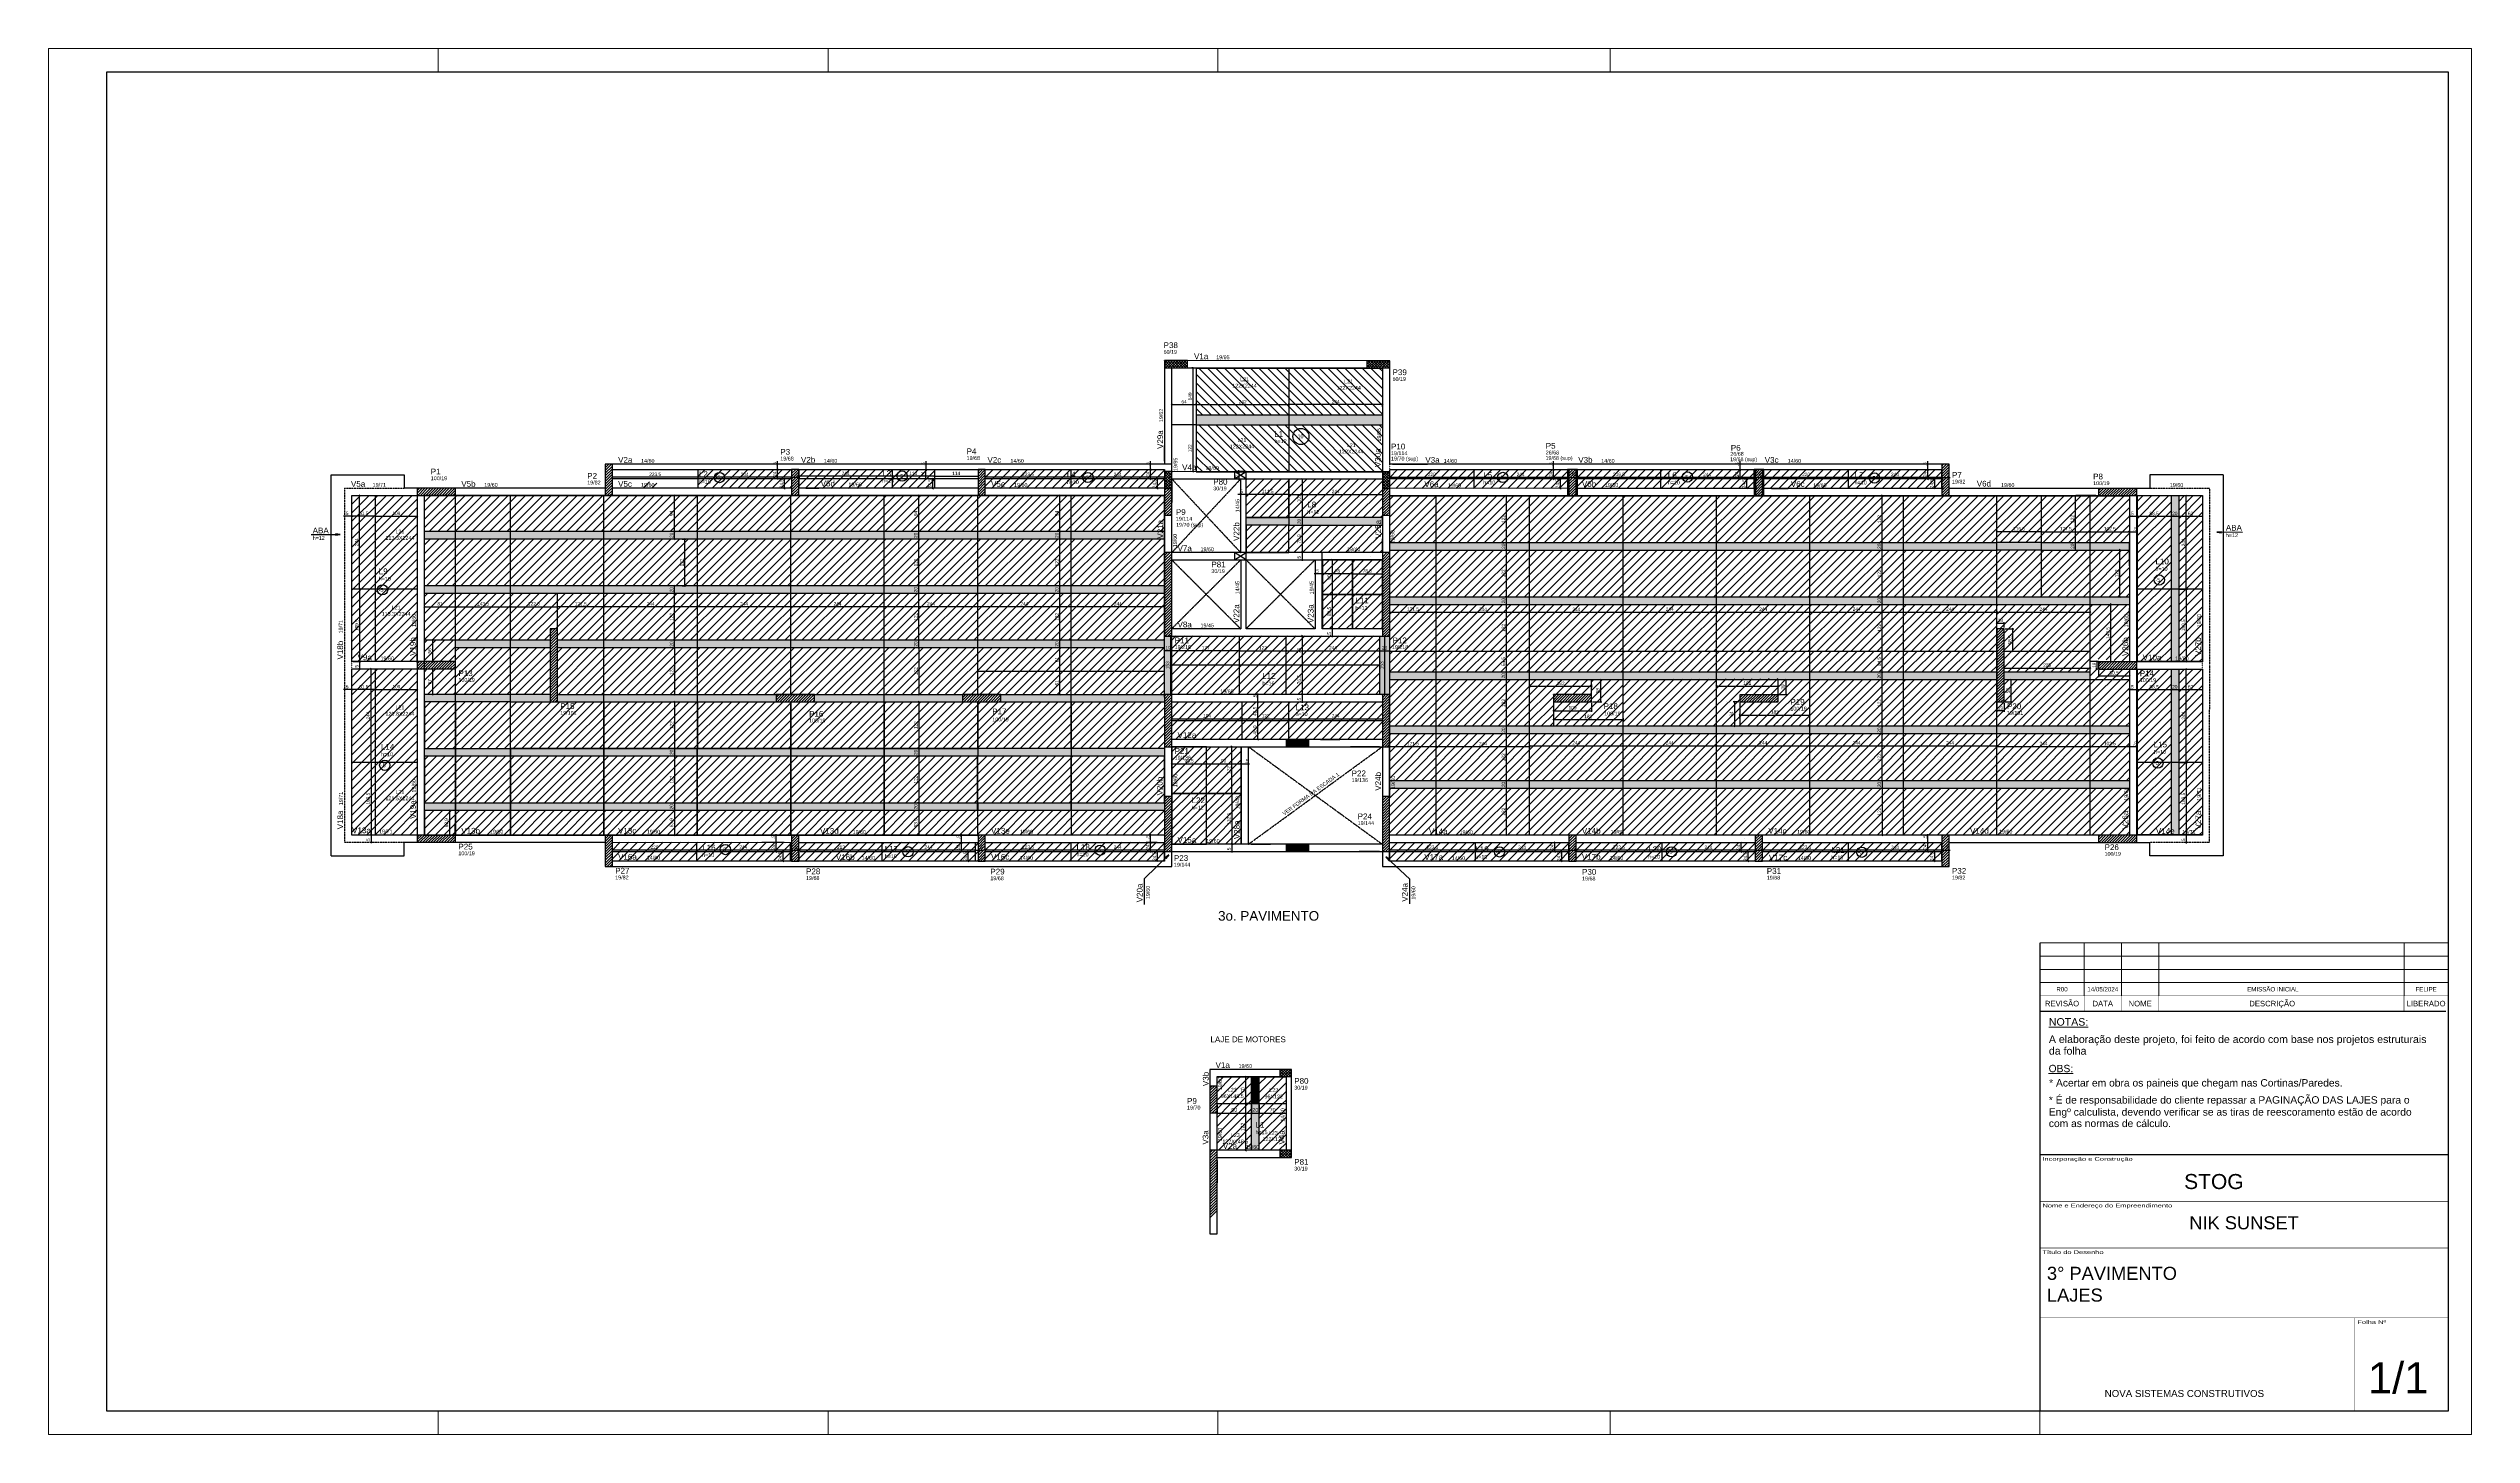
# Model space of a CAD drawing. Extents: x 1022 to 7350, y 170 to 3791.
import ezdxf
from ezdxf.enums import TextEntityAlignment as Align

# ---------------------------------------------------------------- set-up
doc = ezdxf.new("R2010")
doc.units = 0
for name, pattern in [('ESTILO_TQS_0001', [1, 0.7, -0.3]), ('ESTILO_TQS_0002', [0.4, 0.1, -0.3]), ('HIDDEN', [0.375, 0.25, -0.125])]:
    doc.linetypes.add(name, pattern=pattern)
for name, color, linetype in [('1', 1, 'Continuous'), ('10', 10, 'Continuous'), ('3', 3, 'Continuous'), ('6', 6, 'Continuous'), ('7', 7, 'Continuous'), ('8', 8, 'Continuous'), ('AUX00', 7, 'Continuous'), ('COTA', 241, 'Continuous'), ('ES-VIGA', 3, 'Continuous'), ('L-D', 2, 'Continuous'), ('L-N', 4, 'Continuous'), ('P-D', 2, 'Continuous'), ('Painéis', 200, 'Continuous'), ('Pilares', 5, 'Continuous'), ('SHAFT', 1, 'HIDDEN'), ('VIG-D', 2, 'Continuous'), ('VIG-N', 4, 'Continuous')]:
    doc.layers.add(name, color=color, linetype=linetype)
for name, color, linetype, lineweight in [('CARIMBO', 255, 'Continuous', 9), ('FOLHA', 255, 'Continuous', 5), ('Folhas', 255, 'Continuous', 9), ('Hachura', 251, 'Continuous', 9), ('REAPROVEITAMENTO', 251, 'Continuous', 9)]:
    doc.layers.add(name, color=color, linetype=linetype, lineweight=lineweight)
doc.styles.add('ARIAL', font='arial.ttf')
doc.styles.add('COTA TECNICA', font='techl___.ttf', dxfattribs={"height": 10})
doc.styles.add('COTA TECNICA-50', font='techl___.ttf', dxfattribs={"height": 9})
doc.styles.get("Standard").update_dxf_attribs({"font": 'arial.ttf'})
doc.styles.add('Tecnologia', font='')
doc.styles.add('VERDANA', font='verdana.ttf', dxfattribs={"oblique": 15})
doc.styles.get('Tecnologia').set_extended_font_data('Forgotten Futurist')
doc.dimstyles.new('COTA PAINEL-50', dxfattribs={"dimtxt": 9, "dimasz": 3, "dimexe": 3, "dimexo": 3, "dimgap": 3, "dimtad": 1, "dimdec": 1, "dimzin": 12, "dimdsep": 46, "dimtxsty": 'COTA TECNICA-50', "dimblk1": 'OBLIQUE', "dimblk2": 'OBLIQUE', "dimsah": 1, "dimcen": 0.9, "dimclrd": 4, "dimclre": 4, "dimclrt": 240, "dimadec": 1, "dimazin": 3, "dimtfac": 1, "dimtdec": 1, "dimtmove": 0, "dimatfit": 3, "dimfxl": 1, "dimtolj": 1, "dimtzin": 12, "dimarcsym": 0})
doc.dimstyles.new('PAINEL', dxfattribs={"dimtxt": 10, "dimasz": 3, "dimexe": 3, "dimexo": 3, "dimgap": 3, "dimtad": 1, "dimdec": 1, "dimzin": 12, "dimdsep": 46, "dimtxsty": 'COTA TECNICA', "dimblk1": 'OBLIQUE', "dimblk2": 'OBLIQUE', "dimsah": 1, "dimcen": 0.9, "dimclrd": 4, "dimclre": 4, "dimclrt": 240, "dimadec": 1, "dimazin": 3, "dimtfac": 1, "dimtdec": 1, "dimtmove": 0, "dimatfit": 3, "dimfxl": 1, "dimtolj": 1, "dimtzin": 12, "dimarcsym": 0})
pattern_1 = [(45, (-1214.967, -298.576), (-11.22532, 11.22532), [])]
pattern_2 = [(45, (-1215.026, -298.529), (-11.22532, 11.22532), [])]
pattern_3 = [(45, (-1214.97, -298.741), (-11.22532, 11.22532), [])]
pattern_4 = [(45, (-1214.97, -298.365), (-11.22532, 11.22532), [])]
pattern_5 = [(45, (-1214.97, -751.741), (-11.22532, 11.22532), [])]
pattern_6 = [(45, (-1644.113, -182.004), (-11.22532, 11.22532), [])]

# ---------------------------------------------------------------- blocks, each defined once
blk = doc.blocks.new('Carimbo Laje')
at = {"layer": 'CARIMBO', "color": 30}
for points, const_width in [([(124981.9, 144853.7), (123684.7, 144853.7), (123684.7, 144038.4)], 4.45), ([(123684.7, 144705.5), (124981.9, 144705.5)], 1.48), ([(123684.7, 144557.3), (124981.9, 144557.3)], 1.48), ([(123684.7, 144334.9), (124981.9, 144334.9)], 1.48), ([(124685.4, 144038.4), (124685.4, 144334.9)], 1.48), ([(123684.7, 144038.4), (124981.9, 144038.4)], 1.48)]:
    blk.add_lwpolyline(points, dxfattribs=dict(at, const_width=const_width))
at = {"color": 0, "linetype": 'Continuous', "ltscale": 5, "style": 'ARIAL'}
blk.add_text('NOVA SISTEMAS CONSTRUTIVOS', height=22.118, dxfattribs=at).set_placement((123890.4, 144083.7))
at = {"color": 7, "style": 'ARIAL'}
blk.add_attdef('INCORPORAÇÃO_E_CONTRUÇÃO', text='', height=45.7, dxfattribs=at).set_placement((124364.7, 144777.9), align=Align.MIDDLE_CENTER)
blk.add_attdef('NOME_DA_OBRA', text='', height=41.5, dxfattribs=at).set_placement((124333.3, 144616.6), align=Align.CENTER)
for tag, p in [('PAVIMENTO', (123706.9, 144455.9)), ('TIPO_DE_PROJETO', (123706.9, 144386.8))]:
    blk.add_attdef(tag, p, '', height=41.5, dxfattribs=at)
at = {"color": 7, "style": 'ARIAL', "oblique": 10}
blk.add_attdef('FOLHA_Nº', text='', height=111.2, dxfattribs=at).set_placement((124832.8, 144149.1), align=Align.CENTER)
at = {"layer": 'CARIMBO', "color": 7, "style": 'VERDANA'}
blk.add_attdef('ENDEREÇO', text='', height=14.8, dxfattribs=at).set_placement((124333.3, 144572.1), align=Align.CENTER)
at = {"layer": 'Folhas', "style": 'Tecnologia', "width": 1.5}
for s, p in [('Incorporação e Construção', (123692.5, 144846.3)), ('Nome e Endereço do Empreendimento', (123692.5, 144698.1)), ('Título do Desenho', (123692.5, 144549.8)), ('Folha Nº', (124693.1, 144327.5))]:
    blk.add_text(s, height=11.86, dxfattribs=at).set_placement(p, align=Align.TOP_LEFT)
blk = doc.blocks.new('Revisão Carimbo')
at = {"color": 30}
for p, q in [((0, 155), (925, 155)), ((0, 125), (925, 125)), ((100, 35), (100, 155)), ((184.66, 35), (184.66, 155)), ((269.32, 35), (269.32, 155)), ((825, 35), (825, 155)), ((0, 95), (925, 95)), ((0, 65), (925, 65))]:
    blk.add_line(p, q, dxfattribs=at)
for points, const_width in [([(0, 0), (0, 155)], 3), ([(0, 0), (920, 0)], 3), ([(0, 35), (925, 35)], 1), ([(100, 35), (100, 0)], 1), ([(184.66, 35), (184.66, 0)], 1), ([(269.32, 35), (269.32, 0)], 1), ([(825, 35), (825, 0)], 1)]:
    blk.add_lwpolyline(points, dxfattribs=dict(at, const_width=const_width))
at = {"color": 7, "style": 'ARIAL'}
for s, p in [('REVISÃO', (50, 17.5)), ('DATA', (142.33, 17.5)), ('NOME', (226.99, 17.5)), ('DESCRIÇÃO', (526.27, 17.5)), ('LIBERADO', (875, 17.5))]:
    blk.add_text(s, height=12.5, dxfattribs=at).set_placement(p, align=Align.MIDDLE_CENTER)
at = {"layer": 'CARIMBO', "color": 7, "style": 'ARIAL'}
for tag, p in [('REVISÃO_03', (50, 140)), ('REVISÃO_02', (50, 110)), ('DATA', (142.33, 140)), ('DATA', (142.33, 110)), ('NOME', (226.99, 140)), ('NOME', (226.99, 110)), ('LIBERADO', (875, 140)), ('LIBERADO', (875, 110)), ('REVISÃO_01', (50, 80)), ('REVISÃO_00', (50, 50)), ('DATA', (142.33, 80)), ('DATA', (142.33, 50)), ('NOME', (226.99, 80)), ('NOME', (226.99, 50)), ('LIBERADO', (875, 80)), ('LIBERADO', (875, 50))]:
    blk.add_attdef(tag, text='', height=10, dxfattribs=at).set_placement(p, align=Align.MIDDLE_CENTER)
for p in [(279.32, 140), (279.32, 110), (279.32, 80), (279.32, 50)]:
    blk.add_attdef('DESCRIÇÃO', text='', height=10, dxfattribs=at).set_placement(p, align=Align.MIDDLE_LEFT)
blk = doc.blocks.new('_Oblique')
at = {"color": 0, "linetype": 'ByBlock', "lineweight": -2}
blk.add_line((-0.5, -0.5), (0.5, 0.5), dxfattribs=at)
blk = doc.blocks.new('*D123')
at = {"layer": 'COTA', "color": 4, "lineweight": -2, "transparency": 16777216}
blk.add_line((4295.5, 2666.1), (4295.5, 2565.1), dxfattribs=at)
at = {"layer": 'Defpoints', "color": 0, "transparency": 16777216}
for p in [(4295.5, 2666.1), (4295.5, 2565.1), (4295.5, 2565.1)]:
    blk.add_point(p, dxfattribs=at)
at = {"layer": 'COTA', "color": 4, "lineweight": -2, "transparency": 16777216, "xscale": 3, "yscale": 3, "zscale": 3}
for p, rotation in [((4295.5, 2666.1), 90), ((4295.5, 2565.1), 270)]:
    blk.add_blockref('_Oblique', p, dxfattribs=dict(at, rotation=rotation))
at = {"layer": 'COTA', "color": 240, "transparency": 16777216, "insert": (4287.9, 2615.6), "char_height": 9, "attachment_point": 5, "rotation": 90, "style": 'COTA TECNICA-50'}
blk.add_mtext('\\A1;101', dxfattribs=at)
blk = doc.blocks.new('*D124')
at = {"layer": 'COTA', "color": 4, "lineweight": -2, "transparency": 16777216}
for p, q in [((4295.5, 2565.1), (4295.5, 2545.1)), ((4298.5, 2565.1), (4298.5, 2565.1)), ((4298.5, 2545.1), (4298.5, 2545.1))]:
    blk.add_line(p, q, dxfattribs=at)
at = {"layer": 'Defpoints', "color": 0, "transparency": 16777216}
for p in [(4295.5, 2565.1), (4295.5, 2545.1), (4295.5, 2545.1)]:
    blk.add_point(p, dxfattribs=at)
at = {"layer": 'COTA', "color": 4, "lineweight": -2, "transparency": 16777216, "xscale": 3, "yscale": 3, "zscale": 3}
for p, rotation in [((4295.5, 2565.1), 90), ((4295.5, 2545.1), 270)]:
    blk.add_blockref('_Oblique', p, dxfattribs=dict(at, rotation=rotation))
at = {"layer": 'COTA', "color": 240, "transparency": 16777216, "insert": (4287.9, 2555.1), "char_height": 9, "attachment_point": 5, "rotation": 90, "style": 'COTA TECNICA-50'}
blk.add_mtext('\\A1;20', dxfattribs=at)
blk = doc.blocks.new('*D125')
at = {"layer": 'COTA', "color": 4, "lineweight": -2, "transparency": 16777216}
blk.add_line((4261.4, 2625.8), (4505.4, 2625.8), dxfattribs=at)
at = {"layer": 'Defpoints', "color": 0, "transparency": 16777216}
for p in [(4261.4, 2625.8), (4505.4, 2625.8), (4505.4, 2625.8)]:
    blk.add_point(p, dxfattribs=at)
at = {"layer": 'COTA', "color": 4, "lineweight": -2, "transparency": 16777216, "xscale": 3, "yscale": 3, "zscale": 3, "rotation": 180}
blk.add_blockref('_Oblique', (4261.4, 2625.8), dxfattribs=at)
at = {"layer": 'COTA', "color": 4, "lineweight": -2, "transparency": 16777216, "xscale": 3, "yscale": 3, "zscale": 3}
blk.add_blockref('_Oblique', (4505.4, 2625.8), dxfattribs=at)
at = {"layer": 'COTA', "color": 240, "transparency": 16777216, "insert": (4383.4, 2633.4), "char_height": 9, "attachment_point": 5, "style": 'COTA TECNICA-50'}
blk.add_mtext('\\A1;244', dxfattribs=at)
blk = doc.blocks.new('*D126')
at = {"layer": 'COTA', "color": 4, "lineweight": -2, "transparency": 16777216}
for p, q in [((4295.5, 2545.1), (4295.5, 2474.2)), ((4298.5, 2545.1), (4298.5, 2545.1)), ((4298.5, 2474.2), (4298.5, 2474.2))]:
    blk.add_line(p, q, dxfattribs=at)
at = {"layer": 'Defpoints', "color": 0, "transparency": 16777216}
for p in [(4295.5, 2545.1), (4295.5, 2474.2), (4295.5, 2474.2)]:
    blk.add_point(p, dxfattribs=at)
at = {"layer": 'COTA', "color": 4, "lineweight": -2, "transparency": 16777216, "xscale": 3, "yscale": 3, "zscale": 3}
for p, rotation in [((4295.5, 2545.1), 90), ((4295.5, 2474.2), 270)]:
    blk.add_blockref('_Oblique', p, dxfattribs=dict(at, rotation=rotation))
at = {"layer": 'COTA', "color": 240, "transparency": 16777216, "insert": (4287.9, 2509.6), "char_height": 9, "attachment_point": 5, "rotation": 90, "style": 'COTA TECNICA-50'}
blk.add_mtext('\\A1;70.9', dxfattribs=at)
blk = doc.blocks.new('*D221')
at = {"layer": 'COTA', "color": 4, "lineweight": -2, "transparency": 16777216}
for p, q in [((4150, 2628.4), (4150, 2628.8)), ((4261.4, 2625.8), (4150, 2625.8))]:
    blk.add_line(p, q, dxfattribs=at)
at = {"layer": 'Defpoints', "color": 0, "transparency": 16777216}
for p in [(4150, 2625.8), (4150, 2625.4), (4261.4, 2625.8)]:
    blk.add_point(p, dxfattribs=at)
at = {"layer": 'COTA', "color": 4, "lineweight": -2, "transparency": 16777216, "xscale": 3, "yscale": 3, "zscale": 3, "rotation": 180}
blk.add_blockref('_Oblique', (4150, 2625.8), dxfattribs=at)
at = {"layer": 'COTA', "color": 4, "lineweight": -2, "transparency": 16777216, "xscale": 3, "yscale": 3, "zscale": 3}
blk.add_blockref('_Oblique', (4261.4, 2625.8), dxfattribs=at)
at = {"layer": 'COTA', "color": 240, "transparency": 16777216, "insert": (4205.7, 2633.4), "char_height": 9, "attachment_point": 5, "style": 'COTA TECNICA-50'}
blk.add_mtext('\\A1;111.5', dxfattribs=at)
blk = doc.blocks.new('*D127')
at = {"layer": 'COTA', "color": 4, "lineweight": -2, "transparency": 16777216}
for p, q in [((4295.5, 2474.2), (4295.5, 2477.2)), ((4295.5, 2474.2), (4295.5, 2473.7)), ((4295.5, 2473.7), (4295.5, 2452.1))]:
    blk.add_line(p, q, dxfattribs=at)
at = {"layer": 'Defpoints', "color": 0, "transparency": 16777216}
for p in [(4295.5, 2474.2), (4295.5, 2473.7), (4295.5, 2473.7)]:
    blk.add_point(p, dxfattribs=at)
at = {"layer": 'COTA', "color": 4, "lineweight": -2, "transparency": 16777216, "xscale": 3, "yscale": 3, "zscale": 3}
for p, rotation in [((4295.5, 2474.2), 270), ((4295.5, 2473.7), 90)]:
    blk.add_blockref('_Oblique', p, dxfattribs=dict(at, rotation=rotation))
at = {"layer": 'COTA', "color": 240, "transparency": 16777216, "insert": (4287.9, 2459.9), "char_height": 9, "attachment_point": 5, "rotation": 90, "style": 'COTA TECNICA-50'}
blk.add_mtext('\\A1;.5', dxfattribs=at)
blk = doc.blocks.new('*D128')
at = {"layer": 'COTA', "color": 4, "lineweight": -2, "transparency": 16777216}
for p, q in [((4149.5, 2625.8), (4127.9, 2625.8)), ((4150, 2625.8), (4149.5, 2625.8)), ((4150, 2625.8), (4153, 2625.8))]:
    blk.add_line(p, q, dxfattribs=at)
at = {"layer": 'Defpoints', "color": 0, "transparency": 16777216}
for p in [(4149.5, 2625.8), (4149.5, 2625.8), (4150, 2625.8)]:
    blk.add_point(p, dxfattribs=at)
at = {"layer": 'COTA', "color": 4, "lineweight": -2, "transparency": 16777216, "xscale": 3, "yscale": 3, "zscale": 3}
blk.add_blockref('_Oblique', (4149.5, 2625.8), dxfattribs=at)
at = {"layer": 'COTA', "color": 4, "lineweight": -2, "transparency": 16777216, "xscale": 3, "yscale": 3, "zscale": 3, "rotation": 180}
blk.add_blockref('_Oblique', (4150, 2625.8), dxfattribs=at)
at = {"layer": 'COTA', "color": 240, "transparency": 16777216, "insert": (4135.7, 2633.4), "char_height": 9, "attachment_point": 5, "style": 'COTA TECNICA-50'}
blk.add_mtext('\\A1;.5', dxfattribs=at)
blk = doc.blocks.new('*D222')
at = {"layer": 'COTA', "color": 4, "lineweight": -2, "transparency": 16777216}
blk.add_line((4426.9, 2417.9), (4349, 2417.9), dxfattribs=at)
at = {"layer": 'Defpoints', "color": 0, "transparency": 16777216}
for p in [(4349, 2417.9), (4349, 2417.9), (4426.9, 2417.9)]:
    blk.add_point(p, dxfattribs=at)
at = {"layer": 'COTA', "color": 4, "lineweight": -2, "transparency": 16777216, "xscale": 3, "yscale": 3, "zscale": 3, "rotation": 180}
blk.add_blockref('_Oblique', (4349, 2417.9), dxfattribs=at)
at = {"layer": 'COTA', "color": 4, "lineweight": -2, "transparency": 16777216, "xscale": 3, "yscale": 3, "zscale": 3}
blk.add_blockref('_Oblique', (4426.9, 2417.9), dxfattribs=at)
at = {"layer": 'COTA', "color": 240, "transparency": 16777216, "insert": (4388, 2425.5), "char_height": 9, "attachment_point": 5, "style": 'COTA TECNICA-50'}
blk.add_mtext('\\A1;78', dxfattribs=at)
blk = doc.blocks.new('*D129')
at = {"layer": 'COTA', "color": 4, "lineweight": -2, "transparency": 16777216}
for p, q in [((4348.5, 2417.9), (4326.9, 2417.9)), ((4349, 2417.9), (4348.5, 2417.9)), ((4349, 2417.9), (4352, 2417.9))]:
    blk.add_line(p, q, dxfattribs=at)
at = {"layer": 'Defpoints', "color": 0, "transparency": 16777216}
for p in [(4348.5, 2417.9), (4348.5, 2417.9), (4349, 2417.9)]:
    blk.add_point(p, dxfattribs=at)
at = {"layer": 'COTA', "color": 4, "lineweight": -2, "transparency": 16777216, "xscale": 3, "yscale": 3, "zscale": 3}
blk.add_blockref('_Oblique', (4348.5, 2417.9), dxfattribs=at)
at = {"layer": 'COTA', "color": 4, "lineweight": -2, "transparency": 16777216, "xscale": 3, "yscale": 3, "zscale": 3, "rotation": 180}
blk.add_blockref('_Oblique', (4349, 2417.9), dxfattribs=at)
at = {"layer": 'COTA', "color": 240, "transparency": 16777216, "insert": (4334.7, 2425.5), "char_height": 9, "attachment_point": 5, "style": 'COTA TECNICA-50'}
blk.add_mtext('\\A1;.5', dxfattribs=at)
blk = doc.blocks.new('*D223')
at = {"layer": 'COTA', "color": 4, "lineweight": -2, "transparency": 16777216}
blk.add_line((4374.2, 2454.7), (4374.2, 2364.7), dxfattribs=at)
at = {"layer": 'Defpoints', "color": 0, "transparency": 16777216}
for p in [(4374.2, 2454.7), (4374.2, 2364.7), (4374.2, 2364.7)]:
    blk.add_point(p, dxfattribs=at)
at = {"layer": 'COTA', "color": 4, "lineweight": -2, "transparency": 16777216, "xscale": 3, "yscale": 3, "zscale": 3}
for p, rotation in [((4374.2, 2454.7), 90), ((4374.2, 2364.7), 270)]:
    blk.add_blockref('_Oblique', p, dxfattribs=dict(at, rotation=rotation))
at = {"layer": 'COTA', "color": 240, "transparency": 16777216, "insert": (4366.6, 2409.7), "char_height": 9, "attachment_point": 5, "rotation": 90, "style": 'COTA TECNICA-50'}
blk.add_mtext('\\A1;90', dxfattribs=at)
blk = doc.blocks.new('*D224')
at = {"layer": 'COTA', "color": 4, "lineweight": -2, "transparency": 16777216}
blk.add_line((4374.2, 2364.7), (4374.2, 2275.2), dxfattribs=at)
at = {"layer": 'Defpoints', "color": 0, "transparency": 16777216}
for p in [(4374.2, 2364.7), (4374.2, 2275.2), (4374.2, 2275.2)]:
    blk.add_point(p, dxfattribs=at)
at = {"layer": 'COTA', "color": 4, "lineweight": -2, "transparency": 16777216, "xscale": 3, "yscale": 3, "zscale": 3}
for p, rotation in [((4374.2, 2364.7), 90), ((4374.2, 2275.2), 270)]:
    blk.add_blockref('_Oblique', p, dxfattribs=dict(at, rotation=rotation))
at = {"layer": 'COTA', "color": 240, "transparency": 16777216, "insert": (4366.6, 2319.9), "char_height": 9, "attachment_point": 5, "rotation": 90, "style": 'COTA TECNICA-50'}
blk.add_mtext('\\A1;89.5', dxfattribs=at)
blk = doc.blocks.new('*D130')
at = {"layer": 'COTA', "color": 4, "lineweight": -2, "transparency": 16777216}
for p, q in [((4374.2, 2275.2), (4374.2, 2278.2)), ((4374.2, 2275.2), (4374.2, 2274.7)), ((4374.2, 2274.7), (4374.2, 2253.1))]:
    blk.add_line(p, q, dxfattribs=at)
at = {"layer": 'Defpoints', "color": 0, "transparency": 16777216}
for p in [(4374.2, 2275.2), (4374.2, 2274.7), (4374.2, 2274.7)]:
    blk.add_point(p, dxfattribs=at)
at = {"layer": 'COTA', "color": 4, "lineweight": -2, "transparency": 16777216, "xscale": 3, "yscale": 3, "zscale": 3}
for p, rotation in [((4374.2, 2275.2), 270), ((4374.2, 2274.7), 90)]:
    blk.add_blockref('_Oblique', p, dxfattribs=dict(at, rotation=rotation))
at = {"layer": 'COTA', "color": 240, "transparency": 16777216, "insert": (4366.6, 2260.9), "char_height": 9, "attachment_point": 5, "rotation": 90, "style": 'COTA TECNICA-50'}
blk.add_mtext('\\A1;.5', dxfattribs=at)
blk = doc.blocks.new('*D131')
at = {"layer": 'COTA', "color": 4, "lineweight": -2, "transparency": 16777216}
for p, q in [((4130.7, 2685.7), (4130.7, 2688.7)), ((4130.7, 2685.7), (4130.7, 2685.2)), ((4130.7, 2685.2), (4130.7, 2663.6))]:
    blk.add_line(p, q, dxfattribs=at)
at = {"layer": 'Defpoints', "color": 0, "transparency": 16777216}
for p in [(4130.7, 2685.7), (4130.7, 2685.2), (4130.7, 2685.2)]:
    blk.add_point(p, dxfattribs=at)
at = {"layer": 'COTA', "color": 4, "lineweight": -2, "transparency": 16777216, "xscale": 3, "yscale": 3, "zscale": 3}
for p, rotation in [((4130.7, 2685.7), 270), ((4130.7, 2685.2), 90)]:
    blk.add_blockref('_Oblique', p, dxfattribs=dict(at, rotation=rotation))
at = {"layer": 'COTA', "color": 240, "transparency": 16777216, "insert": (4123.1, 2671.4), "char_height": 9, "attachment_point": 5, "rotation": 90, "style": 'COTA TECNICA-50'}
blk.add_mtext('\\A1;.5', dxfattribs=at)
blk = doc.blocks.new('*D225')
at = {"layer": 'COTA', "color": 4, "lineweight": -2, "transparency": 16777216}
for p, q in [((3955.4, 1922.1), (4045.9, 1922.1)), ((3955.4, 1921), (3955.4, 1919.1))]:
    blk.add_line(p, q, dxfattribs=at)
at = {"layer": 'Defpoints', "color": 0, "transparency": 16777216}
for p in [(3955.4, 1924), (4045.9, 1922.1), (4045.9, 1922.1)]:
    blk.add_point(p, dxfattribs=at)
at = {"layer": 'COTA', "color": 4, "lineweight": -2, "transparency": 16777216, "xscale": 3, "yscale": 3, "zscale": 3, "rotation": 180}
blk.add_blockref('_Oblique', (3955.4, 1922.1), dxfattribs=at)
at = {"layer": 'COTA', "color": 4, "lineweight": -2, "transparency": 16777216, "xscale": 3, "yscale": 3, "zscale": 3}
blk.add_blockref('_Oblique', (4045.9, 1922.1), dxfattribs=at)
at = {"layer": 'COTA', "color": 240, "transparency": 16777216, "insert": (4000.6, 1929.7), "char_height": 9, "attachment_point": 5, "style": 'COTA TECNICA-50'}
blk.add_mtext('\\A1;90.5', dxfattribs=at)
blk = doc.blocks.new('*D226')
at = {"layer": 'COTA', "color": 4, "lineweight": -2, "transparency": 16777216}
for p, q in [((4045.9, 1922.1), (4135.9, 1922.1)), ((4135.9, 1921), (4135.9, 1919.1))]:
    blk.add_line(p, q, dxfattribs=at)
at = {"layer": 'Defpoints', "color": 0, "transparency": 16777216}
for p in [(4045.9, 1922.1), (4135.9, 1924), (4135.9, 1922.1)]:
    blk.add_point(p, dxfattribs=at)
at = {"layer": 'COTA', "color": 4, "lineweight": -2, "transparency": 16777216, "xscale": 3, "yscale": 3, "zscale": 3, "rotation": 180}
blk.add_blockref('_Oblique', (4045.9, 1922.1), dxfattribs=at)
at = {"layer": 'COTA', "color": 4, "lineweight": -2, "transparency": 16777216, "xscale": 3, "yscale": 3, "zscale": 3}
blk.add_blockref('_Oblique', (4135.9, 1922.1), dxfattribs=at)
at = {"layer": 'COTA', "color": 240, "transparency": 16777216, "insert": (4090.9, 1929.7), "char_height": 9, "attachment_point": 5, "style": 'COTA TECNICA-50'}
blk.add_mtext('\\A1;90', dxfattribs=at)
blk = doc.blocks.new('*D132')
at = {"layer": 'COTA', "color": 4, "lineweight": -2, "transparency": 16777216}
for p, q in [((4135.9, 1922.1), (4132.9, 1922.1)), ((4135.9, 1922.1), (4136.4, 1922.1)), ((4136.4, 1922.1), (4158, 1922.1))]:
    blk.add_line(p, q, dxfattribs=at)
at = {"layer": 'Defpoints', "color": 0, "transparency": 16777216}
for p in [(4135.9, 1922.1), (4136.4, 1922.1), (4136.4, 1922.1)]:
    blk.add_point(p, dxfattribs=at)
at = {"layer": 'COTA', "color": 4, "lineweight": -2, "transparency": 16777216, "xscale": 3, "yscale": 3, "zscale": 3}
blk.add_blockref('_Oblique', (4135.9, 1922.1), dxfattribs=at)
at = {"layer": 'COTA', "color": 4, "lineweight": -2, "transparency": 16777216, "xscale": 3, "yscale": 3, "zscale": 3, "rotation": 180}
blk.add_blockref('_Oblique', (4136.4, 1922.1), dxfattribs=at)
at = {"layer": 'COTA', "color": 240, "transparency": 16777216, "insert": (4150.2, 1929.7), "char_height": 9, "attachment_point": 5, "style": 'COTA TECNICA-50'}
blk.add_mtext('\\A1;.5', dxfattribs=at)
blk = doc.blocks.new('*D227')
at = {"layer": 'COTA', "color": 4, "lineweight": -2, "transparency": 16777216}
blk.add_line((4111.4, 1966.7), (4111.4, 1844.7), dxfattribs=at)
at = {"layer": 'Defpoints', "color": 0, "transparency": 16777216}
for p in [(4111.4, 1966.7), (4111.4, 1844.7), (4111.4, 1844.7)]:
    blk.add_point(p, dxfattribs=at)
at = {"layer": 'COTA', "color": 4, "lineweight": -2, "transparency": 16777216, "xscale": 3, "yscale": 3, "zscale": 3}
for p, rotation in [((4111.4, 1966.7), 90), ((4111.4, 1844.7), 270)]:
    blk.add_blockref('_Oblique', p, dxfattribs=dict(at, rotation=rotation))
at = {"layer": 'COTA', "color": 240, "transparency": 16777216, "insert": (4103.8, 1905.7), "char_height": 9, "attachment_point": 5, "rotation": 90, "style": 'COTA TECNICA-50'}
blk.add_mtext('\\A1;122', dxfattribs=at)
blk = doc.blocks.new('*D228')
at = {"layer": 'COTA', "color": 4, "lineweight": -2, "transparency": 16777216}
for p, q in [((4112.6, 1844.7), (4112.6, 1712.2)), ((4114.4, 1844.7), (4115.6, 1844.7)), ((4114.4, 1712.2), (4115.6, 1712.2))]:
    blk.add_line(p, q, dxfattribs=at)
at = {"layer": 'Defpoints', "color": 0, "transparency": 16777216}
for p in [(4111.4, 1844.7), (4111.4, 1712.2), (4112.6, 1712.2)]:
    blk.add_point(p, dxfattribs=at)
at = {"layer": 'COTA', "color": 4, "lineweight": -2, "transparency": 16777216, "xscale": 3, "yscale": 3, "zscale": 3}
for p, rotation in [((4112.6, 1844.7), 90), ((4112.6, 1712.2), 270)]:
    blk.add_blockref('_Oblique', p, dxfattribs=dict(at, rotation=rotation))
at = {"layer": 'COTA', "color": 240, "transparency": 16777216, "insert": (4104.9, 1778.4), "char_height": 9, "attachment_point": 5, "rotation": 90, "style": 'COTA TECNICA-50'}
blk.add_mtext('\\A1;132.5', dxfattribs=at)
blk = doc.blocks.new('*D4')
at = {"layer": 'COTA', "color": 4, "lineweight": -2, "transparency": 16777216}
for p, q in [((4112.6, 1712.2), (4112.6, 1715.2)), ((4112.6, 1712.2), (4112.6, 1711.7)), ((4112.6, 1711.7), (4112.6, 1690.1))]:
    blk.add_line(p, q, dxfattribs=at)
at = {"layer": 'Defpoints', "color": 0, "transparency": 16777216}
for p in [(4112.6, 1712.2), (4112.6, 1711.7), (4112.6, 1711.7)]:
    blk.add_point(p, dxfattribs=at)
at = {"layer": 'COTA', "color": 4, "lineweight": -2, "transparency": 16777216, "xscale": 3, "yscale": 3, "zscale": 3}
for p, rotation in [((4112.6, 1712.2), 270), ((4112.6, 1711.7), 90)]:
    blk.add_blockref('_Oblique', p, dxfattribs=dict(at, rotation=rotation))
at = {"layer": 'COTA', "color": 240, "transparency": 16777216, "insert": (4105, 1697.9), "char_height": 9, "attachment_point": 5, "rotation": 90, "style": 'COTA TECNICA-50'}
blk.add_mtext('\\A1;.5', dxfattribs=at)
blk = doc.blocks.new('*D5')
at = {"layer": 'COTA', "color": 4, "lineweight": -2, "transparency": 16777216}
for p, q in [((1847.3, 2169.9), (1867.2, 2169.9)), ((1864.2, 1925.9), (1864.2, 2169.9)), ((1847.3, 1925.9), (1867.2, 1925.9))]:
    blk.add_line(p, q, dxfattribs=at)
at = {"layer": 'Defpoints', "color": 0, "transparency": 16777216}
for p in [(1844.3, 2169.9), (1864.2, 2169.9), (1844.3, 1925.9)]:
    blk.add_point(p, dxfattribs=at)
at = {"layer": 'COTA', "color": 4, "lineweight": -2, "transparency": 16777216, "xscale": 3, "yscale": 3, "zscale": 3}
for p, rotation in [((1864.2, 2169.9), 90), ((1864.2, 1925.9), 270)]:
    blk.add_blockref('_Oblique', p, dxfattribs=dict(at, rotation=rotation))
at = {"layer": 'COTA', "color": 240, "transparency": 16777216, "insert": (1856.6, 2047.9), "char_height": 9, "attachment_point": 5, "rotation": 90, "style": 'COTA TECNICA-50'}
blk.add_mtext('\\A1;244', dxfattribs=at)
blk = doc.blocks.new('*D6')
at = {"layer": 'COTA', "color": 4, "lineweight": -2, "transparency": 16777216}
blk.add_line((1875.9, 2115.7), (1814.4, 2115.7), dxfattribs=at)
at = {"layer": 'Defpoints', "color": 0, "transparency": 16777216}
for p in [(1814.4, 2115.7), (1814.4, 2115.7), (1875.9, 2115.7)]:
    blk.add_point(p, dxfattribs=at)
at = {"layer": 'COTA', "color": 4, "lineweight": -2, "transparency": 16777216, "xscale": 3, "yscale": 3, "zscale": 3, "rotation": 180}
blk.add_blockref('_Oblique', (1814.4, 2115.7), dxfattribs=at)
at = {"layer": 'COTA', "color": 4, "lineweight": -2, "transparency": 16777216, "xscale": 3, "yscale": 3, "zscale": 3}
blk.add_blockref('_Oblique', (1875.9, 2115.7), dxfattribs=at)
at = {"layer": 'COTA', "color": 240, "transparency": 16777216, "insert": (1845.2, 2123.3), "char_height": 9, "attachment_point": 5, "style": 'COTA TECNICA-50'}
blk.add_mtext('\\A1;61.5', dxfattribs=at)
blk = doc.blocks.new('*D7')
at = {"layer": 'COTA', "color": 4, "lineweight": -2, "transparency": 16777216}
for p, q in [((1813.9, 2115.7), (1792.4, 2115.7)), ((1814.4, 2115.7), (1813.9, 2115.7)), ((1814.4, 2115.7), (1817.4, 2115.7))]:
    blk.add_line(p, q, dxfattribs=at)
at = {"layer": 'Defpoints', "color": 0, "transparency": 16777216}
for p in [(1813.9, 2115.7), (1813.9, 2115.7), (1814.4, 2115.7)]:
    blk.add_point(p, dxfattribs=at)
at = {"layer": 'COTA', "color": 4, "lineweight": -2, "transparency": 16777216, "xscale": 3, "yscale": 3, "zscale": 3}
blk.add_blockref('_Oblique', (1813.9, 2115.7), dxfattribs=at)
at = {"layer": 'COTA', "color": 4, "lineweight": -2, "transparency": 16777216, "xscale": 3, "yscale": 3, "zscale": 3, "rotation": 180}
blk.add_blockref('_Oblique', (1814.4, 2115.7), dxfattribs=at)
at = {"layer": 'COTA', "color": 240, "transparency": 16777216, "insert": (1800.1, 2123.3), "char_height": 9, "attachment_point": 5, "style": 'COTA TECNICA-50'}
blk.add_mtext('\\A1;.5', dxfattribs=at)
blk = doc.blocks.new('*D8')
at = {"layer": 'COTA', "color": 4, "lineweight": -2, "transparency": 16777216}
for p, q in [((1847.3, 1925.9), (1867.2, 1925.9)), ((1864.2, 1925.9), (1864.2, 1736.4)), ((1847.3, 1736.4), (1867.2, 1736.4))]:
    blk.add_line(p, q, dxfattribs=at)
at = {"layer": 'Defpoints', "color": 0, "transparency": 16777216}
for p in [(1844.3, 1925.9), (1844.3, 1736.4), (1864.2, 1736.4)]:
    blk.add_point(p, dxfattribs=at)
at = {"layer": 'COTA', "color": 4, "lineweight": -2, "transparency": 16777216, "xscale": 3, "yscale": 3, "zscale": 3}
for p, rotation in [((1864.2, 1925.9), 90), ((1864.2, 1736.4), 270)]:
    blk.add_blockref('_Oblique', p, dxfattribs=dict(at, rotation=rotation))
at = {"layer": 'COTA', "color": 240, "transparency": 16777216, "insert": (1856.6, 1831.1), "char_height": 9, "attachment_point": 5, "rotation": 90, "style": 'COTA TECNICA-50'}
blk.add_mtext('\\A1;189.5', dxfattribs=at)
blk = doc.blocks.new('*D9')
at = {"layer": 'COTA', "color": 4, "lineweight": -2, "transparency": 16777216}
for p, q in [((6587.9, 2622.5), (6607.8, 2622.5)), ((6604.8, 2378.5), (6604.8, 2622.5)), ((6587.9, 2378.5), (6607.8, 2378.5))]:
    blk.add_line(p, q, dxfattribs=at)
at = {"layer": 'Defpoints', "color": 0, "transparency": 16777216}
for p in [(6584.9, 2622.5), (6604.8, 2622.5), (6584.9, 2378.5)]:
    blk.add_point(p, dxfattribs=at)
at = {"layer": 'COTA', "color": 4, "lineweight": -2, "transparency": 16777216, "xscale": 3, "yscale": 3, "zscale": 3}
for p, rotation in [((6604.8, 2622.5), 90), ((6604.8, 2378.5), 270)]:
    blk.add_blockref('_Oblique', p, dxfattribs=dict(at, rotation=rotation))
at = {"layer": 'COTA', "color": 240, "transparency": 16777216, "insert": (6597.3, 2500.5), "char_height": 9, "attachment_point": 5, "rotation": 90, "style": 'COTA TECNICA-50'}
blk.add_mtext('\\A1;244', dxfattribs=at)
blk = doc.blocks.new('*D10')
at = {"layer": 'COTA', "color": 4, "lineweight": -2, "transparency": 16777216}
blk.add_line((6646.9, 2568.3), (6584.9, 2568.3), dxfattribs=at)
at = {"layer": 'Defpoints', "color": 0, "transparency": 16777216}
for p in [(6584.9, 2568.3), (6584.9, 2568.3), (6646.9, 2568.3)]:
    blk.add_point(p, dxfattribs=at)
at = {"layer": 'COTA', "color": 4, "lineweight": -2, "transparency": 16777216, "xscale": 3, "yscale": 3, "zscale": 3, "rotation": 180}
blk.add_blockref('_Oblique', (6584.9, 2568.3), dxfattribs=at)
at = {"layer": 'COTA', "color": 4, "lineweight": -2, "transparency": 16777216, "xscale": 3, "yscale": 3, "zscale": 3}
blk.add_blockref('_Oblique', (6646.9, 2568.3), dxfattribs=at)
at = {"layer": 'COTA', "color": 240, "transparency": 16777216, "insert": (6615.9, 2575.9), "char_height": 9, "attachment_point": 5, "style": 'COTA TECNICA-50'}
blk.add_mtext('\\A1;62', dxfattribs=at)
blk = doc.blocks.new('*D11')
at = {"layer": 'COTA', "color": 4, "lineweight": -2, "transparency": 16777216}
blk.add_line((1875.9, 2568.7), (1814.4, 2568.7), dxfattribs=at)
at = {"layer": 'Defpoints', "color": 0, "transparency": 16777216}
for p in [(1814.4, 2568.7), (1814.4, 2568.7), (1875.9, 2568.7)]:
    blk.add_point(p, dxfattribs=at)
at = {"layer": 'COTA', "color": 4, "lineweight": -2, "transparency": 16777216, "xscale": 3, "yscale": 3, "zscale": 3, "rotation": 180}
blk.add_blockref('_Oblique', (1814.4, 2568.7), dxfattribs=at)
at = {"layer": 'COTA', "color": 4, "lineweight": -2, "transparency": 16777216, "xscale": 3, "yscale": 3, "zscale": 3}
blk.add_blockref('_Oblique', (1875.9, 2568.7), dxfattribs=at)
at = {"layer": 'COTA', "color": 240, "transparency": 16777216, "insert": (1845.2, 2576.3), "char_height": 9, "attachment_point": 5, "style": 'COTA TECNICA-50'}
blk.add_mtext('\\A1;61.5', dxfattribs=at)
blk = doc.blocks.new('*D12')
at = {"layer": 'COTA', "color": 4, "lineweight": -2, "transparency": 16777216}
for p, q in [((1813.9, 2568.7), (1792.4, 2568.7)), ((1814.4, 2568.7), (1813.9, 2568.7)), ((1814.4, 2568.7), (1817.4, 2568.7))]:
    blk.add_line(p, q, dxfattribs=at)
at = {"layer": 'Defpoints', "color": 0, "transparency": 16777216}
for p in [(1813.9, 2568.7), (1813.9, 2568.7), (1814.4, 2568.7)]:
    blk.add_point(p, dxfattribs=at)
at = {"layer": 'COTA', "color": 4, "lineweight": -2, "transparency": 16777216, "xscale": 3, "yscale": 3, "zscale": 3}
blk.add_blockref('_Oblique', (1813.9, 2568.7), dxfattribs=at)
at = {"layer": 'COTA', "color": 4, "lineweight": -2, "transparency": 16777216, "xscale": 3, "yscale": 3, "zscale": 3, "rotation": 180}
blk.add_blockref('_Oblique', (1814.4, 2568.7), dxfattribs=at)
at = {"layer": 'COTA', "color": 240, "transparency": 16777216, "insert": (1800.1, 2576.3), "char_height": 9, "attachment_point": 5, "style": 'COTA TECNICA-50'}
blk.add_mtext('\\A1;.5', dxfattribs=at)
blk = doc.blocks.new('*D13')
at = {"layer": 'COTA', "color": 4, "lineweight": -2, "transparency": 16777216}
for p, q in [((6587.9, 2378.5), (6607.8, 2378.5)), ((6604.8, 2378.5), (6604.8, 2189)), ((6587.9, 2189), (6607.8, 2189))]:
    blk.add_line(p, q, dxfattribs=at)
at = {"layer": 'Defpoints', "color": 0, "transparency": 16777216}
for p in [(6584.9, 2378.5), (6584.9, 2189), (6604.8, 2189)]:
    blk.add_point(p, dxfattribs=at)
at = {"layer": 'COTA', "color": 4, "lineweight": -2, "transparency": 16777216, "xscale": 3, "yscale": 3, "zscale": 3}
for p, rotation in [((6604.8, 2378.5), 90), ((6604.8, 2189), 270)]:
    blk.add_blockref('_Oblique', p, dxfattribs=dict(at, rotation=rotation))
at = {"layer": 'COTA', "color": 240, "transparency": 16777216, "insert": (6597.2, 2283.7), "char_height": 9, "attachment_point": 5, "rotation": 90, "style": 'COTA TECNICA-50'}
blk.add_mtext('\\A1;189.5', dxfattribs=at)
blk = doc.blocks.new('*D168')
at = {"layer": 'COTA', "color": 4, "lineweight": -2, "transparency": 16777216}
for p, q in [((2081.8, 1799.8), (2065.8, 1799.8)), ((2068.8, 1799.8), (2068.8, 1735.9)), ((2081.3, 1735.9), (2065.8, 1735.9))]:
    blk.add_line(p, q, dxfattribs=at)
at = {"layer": 'Defpoints', "color": 0, "transparency": 16777216}
for p in [(2084.8, 1799.8), (2068.8, 1735.9), (2084.3, 1735.9)]:
    blk.add_point(p, dxfattribs=at)
at = {"layer": 'COTA', "color": 4, "lineweight": -2, "transparency": 16777216, "xscale": 3, "yscale": 3, "zscale": 3}
for p, rotation in [((2068.8, 1799.8), 90), ((2068.8, 1735.9), 270)]:
    blk.add_blockref('_Oblique', p, dxfattribs=dict(at, rotation=rotation))
at = {"layer": 'COTA', "color": 240, "transparency": 16777216, "insert": (2061.1, 1767.8), "char_height": 9, "attachment_point": 5, "rotation": 90, "style": 'COTA TECNICA-50'}
blk.add_mtext('\\A1;63.9', dxfattribs=at)
blk = doc.blocks.new('*D169')
at = {"layer": 'COTA', "color": 4, "lineweight": -2, "transparency": 16777216}
for p, q in [((3294.4, 2083.9), (3294.4, 1961.9)), ((3297.3, 2083.9), (3297.4, 2083.9)), ((3297.3, 1961.9), (3297.4, 1961.9))]:
    blk.add_line(p, q, dxfattribs=at)
at = {"layer": 'Defpoints', "color": 0, "transparency": 16777216}
for p in [(3294.3, 2083.9), (3294.3, 1961.9), (3294.4, 1961.9)]:
    blk.add_point(p, dxfattribs=at)
at = {"layer": 'COTA', "color": 4, "lineweight": -2, "transparency": 16777216, "xscale": 3, "yscale": 3, "zscale": 3}
for p, rotation in [((3294.4, 2083.9), 90), ((3294.4, 1961.9), 270)]:
    blk.add_blockref('_Oblique', p, dxfattribs=dict(at, rotation=rotation))
at = {"layer": 'COTA', "color": 240, "transparency": 16777216, "insert": (3286.9, 2022.9), "char_height": 9, "attachment_point": 5, "rotation": 90, "style": 'COTA TECNICA-50'}
blk.add_mtext('\\A1;122', dxfattribs=at)
blk = doc.blocks.new('*D170')
at = {"layer": 'COTA', "color": 4, "lineweight": -2, "transparency": 16777216}
for p, q in [((3294.4, 1961.9), (3294.4, 1941.8)), ((3297.3, 1961.9), (3297.4, 1961.9))]:
    blk.add_line(p, q, dxfattribs=at)
at = {"layer": 'Defpoints', "color": 0, "transparency": 16777216}
for p in [(3294.3, 1961.9), (3294.4, 1941.8), (3294.4, 1941.8)]:
    blk.add_point(p, dxfattribs=at)
at = {"layer": 'COTA', "color": 4, "lineweight": -2, "transparency": 16777216, "xscale": 3, "yscale": 3, "zscale": 3}
for p, rotation in [((3294.4, 1961.9), 90), ((3294.4, 1941.8), 270)]:
    blk.add_blockref('_Oblique', p, dxfattribs=dict(at, rotation=rotation))
at = {"layer": 'COTA', "color": 240, "transparency": 16777216, "insert": (3286.8, 1951.8), "char_height": 9, "attachment_point": 5, "rotation": 90, "style": 'COTA TECNICA-50'}
blk.add_mtext('\\A1;20', dxfattribs=at)
blk = doc.blocks.new('*D171')
at = {"layer": 'COTA', "color": 4, "lineweight": -2, "transparency": 16777216}
for p, q in [((3294.4, 1941.8), (3294.4, 1819.8)), ((3292, 1819.8), (3291.4, 1819.8))]:
    blk.add_line(p, q, dxfattribs=at)
at = {"layer": 'Defpoints', "color": 0, "transparency": 16777216}
for p in [(3294.4, 1941.8), (3294.4, 1819.8), (3295, 1819.8)]:
    blk.add_point(p, dxfattribs=at)
at = {"layer": 'COTA', "color": 4, "lineweight": -2, "transparency": 16777216, "xscale": 3, "yscale": 3, "zscale": 3}
for p, rotation in [((3294.4, 1941.8), 90), ((3294.4, 1819.8), 270)]:
    blk.add_blockref('_Oblique', p, dxfattribs=dict(at, rotation=rotation))
at = {"layer": 'COTA', "color": 240, "transparency": 16777216, "insert": (3286.9, 1880.8), "char_height": 9, "attachment_point": 5, "rotation": 90, "style": 'COTA TECNICA-50'}
blk.add_mtext('\\A1;122', dxfattribs=at)
blk = doc.blocks.new('*D172')
at = {"layer": 'COTA', "color": 4, "lineweight": -2, "transparency": 16777216}
blk.add_line((3294.4, 1819.8), (3294.4, 1799.8), dxfattribs=at)
at = {"layer": 'Defpoints', "color": 0, "transparency": 16777216}
for p in [(3294.4, 1819.8), (3294.4, 1799.8), (3294.4, 1799.8)]:
    blk.add_point(p, dxfattribs=at)
at = {"layer": 'COTA', "color": 4, "lineweight": -2, "transparency": 16777216, "xscale": 3, "yscale": 3, "zscale": 3}
for p, rotation in [((3294.4, 1819.8), 90), ((3294.4, 1799.8), 270)]:
    blk.add_blockref('_Oblique', p, dxfattribs=dict(at, rotation=rotation))
at = {"layer": 'COTA', "color": 240, "transparency": 16777216, "insert": (3286.8, 1809.8), "char_height": 9, "attachment_point": 5, "rotation": 90, "style": 'COTA TECNICA-50'}
blk.add_mtext('\\A1;20', dxfattribs=at)
blk = doc.blocks.new('*D173')
at = {"layer": 'COTA', "color": 4, "lineweight": -2, "transparency": 16777216}
blk.add_line((3294.4, 1799.8), (3294.4, 1735.9), dxfattribs=at)
at = {"layer": 'Defpoints', "color": 0, "transparency": 16777216}
for p in [(3294.4, 1799.8), (3294.4, 1735.9), (3294.4, 1735.9)]:
    blk.add_point(p, dxfattribs=at)
at = {"layer": 'COTA', "color": 4, "lineweight": -2, "transparency": 16777216, "xscale": 3, "yscale": 3, "zscale": 3}
for p, rotation in [((3294.4, 1799.8), 90), ((3294.4, 1735.9), 270)]:
    blk.add_blockref('_Oblique', p, dxfattribs=dict(at, rotation=rotation))
at = {"layer": 'COTA', "color": 240, "transparency": 16777216, "insert": (3286.7, 1767.8), "char_height": 9, "attachment_point": 5, "rotation": 90, "style": 'COTA TECNICA-50'}
blk.add_mtext('\\A1;63.9', dxfattribs=at)
blk = doc.blocks.new('*D14')
at = {"layer": 'COTA', "color": 4, "lineweight": -2, "transparency": 16777216}
for p, q in [((2656.7, 2083.9), (2656.7, 1961.9)), ((2659.6, 2083.9), (2659.7, 2083.9)), ((2659.6, 1961.9), (2659.7, 1961.9))]:
    blk.add_line(p, q, dxfattribs=at)
at = {"layer": 'Defpoints', "color": 0, "transparency": 16777216}
for p in [(2656.6, 2083.9), (2656.6, 1961.9), (2656.7, 1961.9)]:
    blk.add_point(p, dxfattribs=at)
at = {"layer": 'COTA', "color": 4, "lineweight": -2, "transparency": 16777216, "xscale": 3, "yscale": 3, "zscale": 3}
for p, rotation in [((2656.7, 2083.9), 90), ((2656.7, 1961.9), 270)]:
    blk.add_blockref('_Oblique', p, dxfattribs=dict(at, rotation=rotation))
at = {"layer": 'COTA', "color": 240, "transparency": 16777216, "insert": (2649.1, 2022.9), "char_height": 9, "attachment_point": 5, "rotation": 90, "style": 'COTA TECNICA-50'}
blk.add_mtext('\\A1;122', dxfattribs=at)
blk = doc.blocks.new('*D15')
at = {"layer": 'COTA', "color": 4, "lineweight": -2, "transparency": 16777216}
for p, q in [((2656.7, 1961.9), (2656.7, 1941.8)), ((2659.6, 1961.9), (2659.7, 1961.9))]:
    blk.add_line(p, q, dxfattribs=at)
at = {"layer": 'Defpoints', "color": 0, "transparency": 16777216}
for p in [(2656.6, 1961.9), (2656.7, 1941.8), (2656.7, 1941.8)]:
    blk.add_point(p, dxfattribs=at)
at = {"layer": 'COTA', "color": 4, "lineweight": -2, "transparency": 16777216, "xscale": 3, "yscale": 3, "zscale": 3}
for p, rotation in [((2656.7, 1961.9), 90), ((2656.7, 1941.8), 270)]:
    blk.add_blockref('_Oblique', p, dxfattribs=dict(at, rotation=rotation))
at = {"layer": 'COTA', "color": 240, "transparency": 16777216, "insert": (2649.1, 1951.8), "char_height": 9, "attachment_point": 5, "rotation": 90, "style": 'COTA TECNICA-50'}
blk.add_mtext('\\A1;20', dxfattribs=at)
blk = doc.blocks.new('*D16')
at = {"layer": 'COTA', "color": 4, "lineweight": -2, "transparency": 16777216}
blk.add_line((2656.7, 1941.8), (2656.7, 1819.8), dxfattribs=at)
at = {"layer": 'Defpoints', "color": 0, "transparency": 16777216}
for p in [(2656.7, 1941.8), (2656.7, 1819.8), (2656.7, 1819.8)]:
    blk.add_point(p, dxfattribs=at)
at = {"layer": 'COTA', "color": 4, "lineweight": -2, "transparency": 16777216, "xscale": 3, "yscale": 3, "zscale": 3}
for p, rotation in [((2656.7, 1941.8), 90), ((2656.7, 1819.8), 270)]:
    blk.add_blockref('_Oblique', p, dxfattribs=dict(at, rotation=rotation))
at = {"layer": 'COTA', "color": 240, "transparency": 16777216, "insert": (2649.1, 1880.8), "char_height": 9, "attachment_point": 5, "rotation": 90, "style": 'COTA TECNICA-50'}
blk.add_mtext('\\A1;122', dxfattribs=at)
blk = doc.blocks.new('*D17')
at = {"layer": 'COTA', "color": 4, "lineweight": -2, "transparency": 16777216}
blk.add_line((2656.6, 1819.8), (2656.6, 1799.8), dxfattribs=at)
at = {"layer": 'Defpoints', "color": 0, "transparency": 16777216}
for p in [(2656.6, 1819.8), (2656.6, 1799.8), (2656.6, 1799.8)]:
    blk.add_point(p, dxfattribs=at)
at = {"layer": 'COTA', "color": 4, "lineweight": -2, "transparency": 16777216, "xscale": 3, "yscale": 3, "zscale": 3}
for p, rotation in [((2656.6, 1819.8), 90), ((2656.6, 1799.8), 270)]:
    blk.add_blockref('_Oblique', p, dxfattribs=dict(at, rotation=rotation))
at = {"layer": 'COTA', "color": 240, "transparency": 16777216, "insert": (2649, 1809.8), "char_height": 9, "attachment_point": 5, "rotation": 90, "style": 'COTA TECNICA-50'}
blk.add_mtext('\\A1;20', dxfattribs=at)
blk = doc.blocks.new('*D18')
at = {"layer": 'COTA', "color": 4, "lineweight": -2, "transparency": 16777216}
blk.add_line((2656.6, 1799.8), (2656.6, 1735.9), dxfattribs=at)
at = {"layer": 'Defpoints', "color": 0, "transparency": 16777216}
for p in [(2656.6, 1799.8), (2656.6, 1735.9), (2656.6, 1735.9)]:
    blk.add_point(p, dxfattribs=at)
at = {"layer": 'COTA', "color": 4, "lineweight": -2, "transparency": 16777216, "xscale": 3, "yscale": 3, "zscale": 3}
for p, rotation in [((2656.6, 1799.8), 90), ((2656.6, 1735.9), 270)]:
    blk.add_blockref('_Oblique', p, dxfattribs=dict(at, rotation=rotation))
at = {"layer": 'COTA', "color": 240, "transparency": 16777216, "insert": (2648.9, 1767.8), "char_height": 9, "attachment_point": 5, "rotation": 90, "style": 'COTA TECNICA-50'}
blk.add_mtext('\\A1;63.9', dxfattribs=at)
blk = doc.blocks.new('*D19')
at = {"layer": 'COTA', "color": 4, "lineweight": -2, "transparency": 16777216}
for p, q in [((1817.4, 2622.9), (1837.3, 2622.9)), ((1834.3, 2378.9), (1834.3, 2622.9)), ((1817.4, 2378.9), (1837.3, 2378.9))]:
    blk.add_line(p, q, dxfattribs=at)
at = {"layer": 'Defpoints', "color": 0, "transparency": 16777216}
for p in [(1814.4, 2622.9), (1834.3, 2622.9), (1814.4, 2378.9)]:
    blk.add_point(p, dxfattribs=at)
at = {"layer": 'COTA', "color": 4, "lineweight": -2, "transparency": 16777216, "xscale": 3, "yscale": 3, "zscale": 3}
for p, rotation in [((1834.3, 2622.9), 90), ((1834.3, 2378.9), 270)]:
    blk.add_blockref('_Oblique', p, dxfattribs=dict(at, rotation=rotation))
at = {"layer": 'COTA', "color": 240, "transparency": 16777216, "insert": (1826.8, 2500.9), "char_height": 9, "attachment_point": 5, "rotation": 90, "style": 'COTA TECNICA-50'}
blk.add_mtext('\\A1;244', dxfattribs=at)
blk = doc.blocks.new('*D20')
at = {"layer": 'COTA', "color": 4, "lineweight": -2, "transparency": 16777216}
for p, q in [((1817.4, 2378.9), (1837.3, 2378.9)), ((1834.3, 2378.9), (1834.3, 2189.4)), ((1817.4, 2189.4), (1837.3, 2189.4))]:
    blk.add_line(p, q, dxfattribs=at)
at = {"layer": 'Defpoints', "color": 0, "transparency": 16777216}
for p in [(1814.4, 2378.9), (1814.4, 2189.4), (1834.3, 2189.4)]:
    blk.add_point(p, dxfattribs=at)
at = {"layer": 'COTA', "color": 4, "lineweight": -2, "transparency": 16777216, "xscale": 3, "yscale": 3, "zscale": 3}
for p, rotation in [((1834.3, 2378.9), 90), ((1834.3, 2189.4), 270)]:
    blk.add_blockref('_Oblique', p, dxfattribs=dict(at, rotation=rotation))
at = {"layer": 'COTA', "color": 240, "transparency": 16777216, "insert": (1826.7, 2284.1), "char_height": 9, "attachment_point": 5, "rotation": 90, "style": 'COTA TECNICA-50'}
blk.add_mtext('\\A1;189.5', dxfattribs=at)
blk = doc.blocks.new('*D21')
at = {"layer": 'COTA', "color": 4, "lineweight": -2, "transparency": 16777216}
for p, q in [((1834.3, 2189.4), (1834.3, 2192.4)), ((1834.3, 2189.4), (1834.3, 2188.9)), ((1834.3, 2188.9), (1834.3, 2167.3))]:
    blk.add_line(p, q, dxfattribs=at)
at = {"layer": 'Defpoints', "color": 0, "transparency": 16777216}
for p in [(1834.3, 2189.4), (1834.3, 2188.9), (1834.3, 2188.9)]:
    blk.add_point(p, dxfattribs=at)
at = {"layer": 'COTA', "color": 4, "lineweight": -2, "transparency": 16777216, "xscale": 3, "yscale": 3, "zscale": 3}
for p, rotation in [((1834.3, 2189.4), 270), ((1834.3, 2188.9), 90)]:
    blk.add_blockref('_Oblique', p, dxfattribs=dict(at, rotation=rotation))
at = {"layer": 'COTA', "color": 240, "transparency": 16777216, "insert": (1826.7, 2175.1), "char_height": 9, "attachment_point": 5, "rotation": 90, "style": 'COTA TECNICA-50'}
blk.add_mtext('\\A1;.5', dxfattribs=at)
blk = doc.blocks.new('*D22')
at = {"layer": 'COTA', "color": 4, "lineweight": -2, "transparency": 16777216}
for p, q in [((1864.2, 1736.4), (1864.2, 1739.4)), ((1864.2, 1736.4), (1864.2, 1735.9)), ((1864.2, 1735.9), (1864.2, 1714.3))]:
    blk.add_line(p, q, dxfattribs=at)
at = {"layer": 'Defpoints', "color": 0, "transparency": 16777216}
for p in [(1864.2, 1736.4), (1864.2, 1735.9), (1864.2, 1735.9)]:
    blk.add_point(p, dxfattribs=at)
at = {"layer": 'COTA', "color": 4, "lineweight": -2, "transparency": 16777216, "xscale": 3, "yscale": 3, "zscale": 3}
for p, rotation in [((1864.2, 1736.4), 270), ((1864.2, 1735.9), 90)]:
    blk.add_blockref('_Oblique', p, dxfattribs=dict(at, rotation=rotation))
at = {"layer": 'COTA', "color": 240, "transparency": 16777216, "insert": (1856.6, 1722.1), "char_height": 9, "attachment_point": 5, "rotation": 90, "style": 'COTA TECNICA-50'}
blk.add_mtext('\\A1;.5', dxfattribs=at)
blk = doc.blocks.new('*D23')
at = {"layer": 'COTA', "color": 4, "lineweight": -2, "transparency": 16777216}
for p, q in [((6604.8, 1736), (6604.8, 1739)), ((6604.8, 1736), (6604.8, 1735.5)), ((6604.8, 1735.5), (6604.8, 1713.9))]:
    blk.add_line(p, q, dxfattribs=at)
at = {"layer": 'Defpoints', "color": 0, "transparency": 16777216}
for p in [(6604.8, 1736), (6604.8, 1735.5), (6604.8, 1735.5)]:
    blk.add_point(p, dxfattribs=at)
at = {"layer": 'COTA', "color": 4, "lineweight": -2, "transparency": 16777216, "xscale": 3, "yscale": 3, "zscale": 3}
for p, rotation in [((6604.8, 1736), 270), ((6604.8, 1735.5), 90)]:
    blk.add_blockref('_Oblique', p, dxfattribs=dict(at, rotation=rotation))
at = {"layer": 'COTA', "color": 240, "transparency": 16777216, "insert": (6597.2, 1721.7), "char_height": 9, "attachment_point": 5, "rotation": 90, "style": 'COTA TECNICA-50'}
blk.add_mtext('\\A1;.5', dxfattribs=at)
blk = doc.blocks.new('*D174')
at = {"layer": 'COTA', "color": 4, "lineweight": -2, "transparency": 16777216}
for p, q in [((3662.9, 2102.9), (3662.9, 2163.9)), ((3665.9, 2163.9), (3665.9, 2163.9))]:
    blk.add_line(p, q, dxfattribs=at)
at = {"layer": 'Defpoints', "color": 0, "transparency": 16777216}
for p in [(3662.9, 2163.9), (3662.9, 2163.9), (3662.9, 2102.9)]:
    blk.add_point(p, dxfattribs=at)
at = {"layer": 'COTA', "color": 4, "lineweight": -2, "transparency": 16777216, "xscale": 3, "yscale": 3, "zscale": 3}
for p, rotation in [((3662.9, 2163.9), 90), ((3662.9, 2102.9), 270)]:
    blk.add_blockref('_Oblique', p, dxfattribs=dict(at, rotation=rotation))
at = {"layer": 'COTA', "color": 240, "transparency": 16777216, "insert": (3655.3, 2133.4), "char_height": 9, "attachment_point": 5, "rotation": 90, "style": 'COTA TECNICA-50'}
blk.add_mtext('\\A1;61', dxfattribs=at)
blk = doc.blocks.new('*D24')
at = {"layer": 'COTA', "color": 4, "lineweight": -2, "transparency": 16777216}
blk.add_line((3662.9, 2163.9), (3662.9, 2224.9), dxfattribs=at)
at = {"layer": 'Defpoints', "color": 0, "transparency": 16777216}
for p in [(3662.9, 2224.9), (3662.9, 2224.9), (3662.9, 2163.9)]:
    blk.add_point(p, dxfattribs=at)
at = {"layer": 'COTA', "color": 4, "lineweight": -2, "transparency": 16777216, "xscale": 3, "yscale": 3, "zscale": 3}
for p, rotation in [((3662.9, 2224.9), 90), ((3662.9, 2163.9), 270)]:
    blk.add_blockref('_Oblique', p, dxfattribs=dict(at, rotation=rotation))
at = {"layer": 'COTA', "color": 240, "transparency": 16777216, "insert": (3655.3, 2194.4), "char_height": 9, "attachment_point": 5, "rotation": 90, "style": 'COTA TECNICA-50'}
blk.add_mtext('\\A1;61', dxfattribs=at)
blk = doc.blocks.new('*D25')
at = {"layer": 'COTA', "color": 4, "lineweight": -2, "transparency": 16777216}
blk.add_line((3936.4, 2332.2), (3692.4, 2332.2), dxfattribs=at)
at = {"layer": 'Defpoints', "color": 0, "transparency": 16777216}
for p in [(3692.4, 2332.2), (3692.4, 2332.2), (3936.4, 2332.2)]:
    blk.add_point(p, dxfattribs=at)
at = {"layer": 'COTA', "color": 4, "lineweight": -2, "transparency": 16777216, "xscale": 3, "yscale": 3, "zscale": 3, "rotation": 180}
blk.add_blockref('_Oblique', (3692.4, 2332.2), dxfattribs=at)
at = {"layer": 'COTA', "color": 4, "lineweight": -2, "transparency": 16777216, "xscale": 3, "yscale": 3, "zscale": 3}
blk.add_blockref('_Oblique', (3936.4, 2332.2), dxfattribs=at)
at = {"layer": 'COTA', "color": 240, "transparency": 16777216, "insert": (3814.4, 2339.8), "char_height": 9, "attachment_point": 5, "style": 'COTA TECNICA-50'}
blk.add_mtext('\\A1;244', dxfattribs=at)
blk = doc.blocks.new('*D26')
at = {"layer": 'COTA', "color": 4, "lineweight": -2, "transparency": 16777216}
for p, q in [((3448.4, 2335.2), (3448.4, 2335.2)), ((3692.4, 2332.2), (3448.4, 2332.2))]:
    blk.add_line(p, q, dxfattribs=at)
at = {"layer": 'Defpoints', "color": 0, "transparency": 16777216}
for p in [(3448.4, 2332.2), (3448.4, 2332.2), (3692.4, 2332.2)]:
    blk.add_point(p, dxfattribs=at)
at = {"layer": 'COTA', "color": 4, "lineweight": -2, "transparency": 16777216, "xscale": 3, "yscale": 3, "zscale": 3, "rotation": 180}
blk.add_blockref('_Oblique', (3448.4, 2332.2), dxfattribs=at)
at = {"layer": 'COTA', "color": 4, "lineweight": -2, "transparency": 16777216, "xscale": 3, "yscale": 3, "zscale": 3}
blk.add_blockref('_Oblique', (3692.4, 2332.2), dxfattribs=at)
at = {"layer": 'COTA', "color": 240, "transparency": 16777216, "insert": (3570.4, 2339.8), "char_height": 9, "attachment_point": 5, "style": 'COTA TECNICA-50'}
blk.add_mtext('\\A1;244', dxfattribs=at)
blk = doc.blocks.new('*D27')
at = {"layer": 'COTA', "color": 4, "lineweight": -2, "transparency": 16777216}
for p, q in [((3204.4, 2335.2), (3204.4, 2335.2)), ((3448.4, 2332.2), (3204.4, 2332.2)), ((3448.4, 2335.2), (3448.4, 2335.2))]:
    blk.add_line(p, q, dxfattribs=at)
at = {"layer": 'Defpoints', "color": 0, "transparency": 16777216}
for p in [(3204.4, 2332.2), (3204.4, 2332.2), (3448.4, 2332.2)]:
    blk.add_point(p, dxfattribs=at)
at = {"layer": 'COTA', "color": 4, "lineweight": -2, "transparency": 16777216, "xscale": 3, "yscale": 3, "zscale": 3, "rotation": 180}
blk.add_blockref('_Oblique', (3204.4, 2332.2), dxfattribs=at)
at = {"layer": 'COTA', "color": 4, "lineweight": -2, "transparency": 16777216, "xscale": 3, "yscale": 3, "zscale": 3}
blk.add_blockref('_Oblique', (3448.4, 2332.2), dxfattribs=at)
at = {"layer": 'COTA', "color": 240, "transparency": 16777216, "insert": (3326.4, 2339.8), "char_height": 9, "attachment_point": 5, "style": 'COTA TECNICA-50'}
blk.add_mtext('\\A1;244', dxfattribs=at)
blk = doc.blocks.new('*D28')
at = {"layer": 'COTA', "color": 4, "lineweight": -2, "transparency": 16777216}
for p, q in [((2960.4, 2335.2), (2960.4, 2335.2)), ((3204.4, 2332.2), (2960.4, 2332.2)), ((3204.4, 2335.2), (3204.4, 2335.2))]:
    blk.add_line(p, q, dxfattribs=at)
at = {"layer": 'Defpoints', "color": 0, "transparency": 16777216}
for p in [(2960.4, 2332.2), (2960.4, 2332.2), (3204.4, 2332.2)]:
    blk.add_point(p, dxfattribs=at)
at = {"layer": 'COTA', "color": 4, "lineweight": -2, "transparency": 16777216, "xscale": 3, "yscale": 3, "zscale": 3, "rotation": 180}
blk.add_blockref('_Oblique', (2960.4, 2332.2), dxfattribs=at)
at = {"layer": 'COTA', "color": 4, "lineweight": -2, "transparency": 16777216, "xscale": 3, "yscale": 3, "zscale": 3}
blk.add_blockref('_Oblique', (3204.4, 2332.2), dxfattribs=at)
at = {"layer": 'COTA', "color": 240, "transparency": 16777216, "insert": (3082.4, 2339.8), "char_height": 9, "attachment_point": 5, "style": 'COTA TECNICA-50'}
blk.add_mtext('\\A1;244', dxfattribs=at)
blk = doc.blocks.new('*D29')
at = {"layer": 'COTA', "color": 4, "lineweight": -2, "transparency": 16777216}
for p, q in [((2716.4, 2335.2), (2716.4, 2335.2)), ((2960.4, 2332.2), (2716.4, 2332.2)), ((2960.4, 2335.2), (2960.4, 2335.2))]:
    blk.add_line(p, q, dxfattribs=at)
at = {"layer": 'Defpoints', "color": 0, "transparency": 16777216}
for p in [(2716.4, 2332.2), (2716.4, 2332.2), (2960.4, 2332.2)]:
    blk.add_point(p, dxfattribs=at)
at = {"layer": 'COTA', "color": 4, "lineweight": -2, "transparency": 16777216, "xscale": 3, "yscale": 3, "zscale": 3, "rotation": 180}
blk.add_blockref('_Oblique', (2716.4, 2332.2), dxfattribs=at)
at = {"layer": 'COTA', "color": 4, "lineweight": -2, "transparency": 16777216, "xscale": 3, "yscale": 3, "zscale": 3}
blk.add_blockref('_Oblique', (2960.4, 2332.2), dxfattribs=at)
at = {"layer": 'COTA', "color": 240, "transparency": 16777216, "insert": (2838.4, 2339.8), "char_height": 9, "attachment_point": 5, "style": 'COTA TECNICA-50'}
blk.add_mtext('\\A1;244', dxfattribs=at)
blk = doc.blocks.new('*D30')
at = {"layer": 'COTA', "color": 4, "lineweight": -2, "transparency": 16777216}
for p, q in [((2472.4, 2335.2), (2472.4, 2335.2)), ((2716.4, 2332.2), (2472.4, 2332.2)), ((2716.4, 2335.2), (2716.4, 2335.2))]:
    blk.add_line(p, q, dxfattribs=at)
at = {"layer": 'Defpoints', "color": 0, "transparency": 16777216}
for p in [(2472.4, 2332.2), (2472.4, 2332.2), (2716.4, 2332.2)]:
    blk.add_point(p, dxfattribs=at)
at = {"layer": 'COTA', "color": 4, "lineweight": -2, "transparency": 16777216, "xscale": 3, "yscale": 3, "zscale": 3, "rotation": 180}
blk.add_blockref('_Oblique', (2472.4, 2332.2), dxfattribs=at)
at = {"layer": 'COTA', "color": 4, "lineweight": -2, "transparency": 16777216, "xscale": 3, "yscale": 3, "zscale": 3}
blk.add_blockref('_Oblique', (2716.4, 2332.2), dxfattribs=at)
at = {"layer": 'COTA', "color": 240, "transparency": 16777216, "insert": (2594.4, 2339.8), "char_height": 9, "attachment_point": 5, "style": 'COTA TECNICA-50'}
blk.add_mtext('\\A1;244', dxfattribs=at)
blk = doc.blocks.new('*D89')
at = {"layer": 'COTA', "color": 4, "lineweight": -2, "transparency": 16777216}
for p, q in [((2472.4, 2332.2), (2351, 2332.2)), ((2472.4, 2335.2), (2472.4, 2335.2))]:
    blk.add_line(p, q, dxfattribs=at)
at = {"layer": 'Defpoints', "color": 0, "transparency": 16777216}
for p in [(2351, 2332.2), (2351, 2332.2), (2472.4, 2332.2)]:
    blk.add_point(p, dxfattribs=at)
at = {"layer": 'COTA', "color": 4, "lineweight": -2, "transparency": 16777216, "xscale": 3, "yscale": 3, "zscale": 3, "rotation": 180}
blk.add_blockref('_Oblique', (2351, 2332.2), dxfattribs=at)
at = {"layer": 'COTA', "color": 4, "lineweight": -2, "transparency": 16777216, "xscale": 3, "yscale": 3, "zscale": 3}
blk.add_blockref('_Oblique', (2472.4, 2332.2), dxfattribs=at)
at = {"layer": 'COTA', "color": 240, "transparency": 16777216, "insert": (2411.7, 2339.8), "char_height": 9, "attachment_point": 5, "style": 'COTA TECNICA-50'}
blk.add_mtext('\\A1;121.5', dxfattribs=at)
blk = doc.blocks.new('*D90')
at = {"layer": 'COTA', "color": 4, "lineweight": -2, "transparency": 16777216}
blk.add_line((2003.9, 2332.2), (2085, 2332.2), dxfattribs=at)
at = {"layer": 'Defpoints', "color": 0, "transparency": 16777216}
for p in [(2003.9, 2332.2), (2085, 2332.2), (2085, 2332.2)]:
    blk.add_point(p, dxfattribs=at)
at = {"layer": 'COTA', "color": 4, "lineweight": -2, "transparency": 16777216, "xscale": 3, "yscale": 3, "zscale": 3, "rotation": 180}
blk.add_blockref('_Oblique', (2003.9, 2332.2), dxfattribs=at)
at = {"layer": 'COTA', "color": 4, "lineweight": -2, "transparency": 16777216, "xscale": 3, "yscale": 3, "zscale": 3}
blk.add_blockref('_Oblique', (2085, 2332.2), dxfattribs=at)
at = {"layer": 'COTA', "color": 240, "transparency": 16777216, "insert": (2044.5, 2339.8), "char_height": 9, "attachment_point": 5, "style": 'COTA TECNICA-50'}
blk.add_mtext('\\A1;81', dxfattribs=at)
blk = doc.blocks.new('*D91')
at = {"layer": 'COTA', "color": 4, "lineweight": -2, "transparency": 16777216}
for p, q in [((2085, 2332.2), (2228.4, 2332.2)), ((2228.4, 2329.2), (2228.4, 2329.2))]:
    blk.add_line(p, q, dxfattribs=at)
at = {"layer": 'Defpoints', "color": 0, "transparency": 16777216}
for p in [(2085, 2332.2), (2228.4, 2332.2), (2228.4, 2332.2)]:
    blk.add_point(p, dxfattribs=at)
at = {"layer": 'COTA', "color": 4, "lineweight": -2, "transparency": 16777216, "xscale": 3, "yscale": 3, "zscale": 3, "rotation": 180}
blk.add_blockref('_Oblique', (2085, 2332.2), dxfattribs=at)
at = {"layer": 'COTA', "color": 4, "lineweight": -2, "transparency": 16777216, "xscale": 3, "yscale": 3, "zscale": 3}
blk.add_blockref('_Oblique', (2228.4, 2332.2), dxfattribs=at)
at = {"layer": 'COTA', "color": 240, "transparency": 16777216, "insert": (2156.7, 2339.9), "char_height": 9, "attachment_point": 5, "style": 'COTA TECNICA-50'}
blk.add_mtext('\\A1;143.5', dxfattribs=at)
blk = doc.blocks.new('*D92')
at = {"layer": 'COTA', "color": 4, "lineweight": -2, "transparency": 16777216}
for p, q in [((2228.4, 2332.2), (2351, 2332.2)), ((2228.4, 2329.2), (2228.4, 2329.2)), ((2351, 2335.2), (2351, 2335.2))]:
    blk.add_line(p, q, dxfattribs=at)
at = {"layer": 'Defpoints', "color": 0, "transparency": 16777216}
for p in [(2228.4, 2332.2), (2351, 2332.2), (2351, 2332.2)]:
    blk.add_point(p, dxfattribs=at)
at = {"layer": 'COTA', "color": 4, "lineweight": -2, "transparency": 16777216, "xscale": 3, "yscale": 3, "zscale": 3, "rotation": 180}
blk.add_blockref('_Oblique', (2228.4, 2332.2), dxfattribs=at)
at = {"layer": 'COTA', "color": 4, "lineweight": -2, "transparency": 16777216, "xscale": 3, "yscale": 3, "zscale": 3}
blk.add_blockref('_Oblique', (2351, 2332.2), dxfattribs=at)
at = {"layer": 'COTA', "color": 240, "transparency": 16777216, "insert": (2289.7, 2339.8), "char_height": 9, "attachment_point": 5, "style": 'COTA TECNICA-50'}
blk.add_mtext('\\A1;122.5', dxfattribs=at)
blk = doc.blocks.new('*D212')
at = {"layer": 'COTA', "color": 4, "lineweight": -2, "transparency": 16777216}
blk.add_line((2656.6, 2224.9), (2656.6, 2244.9), dxfattribs=at)
at = {"layer": 'Defpoints', "color": 0, "transparency": 16777216}
for p in [(2656.6, 2244.9), (2656.6, 2244.9), (2656.6, 2224.9)]:
    blk.add_point(p, dxfattribs=at)
at = {"layer": 'COTA', "color": 4, "lineweight": -2, "transparency": 16777216, "xscale": 3, "yscale": 3, "zscale": 3}
for p, rotation in [((2656.6, 2244.9), 90), ((2656.6, 2224.9), 270)]:
    blk.add_blockref('_Oblique', p, dxfattribs=dict(at, rotation=rotation))
at = {"layer": 'COTA', "color": 240, "transparency": 16777216, "insert": (2649, 2234.9), "char_height": 9, "attachment_point": 5, "rotation": 90, "style": 'COTA TECNICA-50'}
blk.add_mtext('\\A1;20', dxfattribs=at)
blk = doc.blocks.new('*D213')
at = {"layer": 'COTA', "color": 4, "lineweight": -2, "transparency": 16777216}
for p, q in [((2670.9, 2366.9), (2653.6, 2366.9)), ((2656.6, 2244.9), (2656.6, 2366.9))]:
    blk.add_line(p, q, dxfattribs=at)
at = {"layer": 'Defpoints', "color": 0, "transparency": 16777216}
for p in [(2656.6, 2366.9), (2673.9, 2366.9), (2656.6, 2244.9)]:
    blk.add_point(p, dxfattribs=at)
at = {"layer": 'COTA', "color": 4, "lineweight": -2, "transparency": 16777216, "xscale": 3, "yscale": 3, "zscale": 3}
for p, rotation in [((2656.6, 2366.9), 90), ((2656.6, 2244.9), 270)]:
    blk.add_blockref('_Oblique', p, dxfattribs=dict(at, rotation=rotation))
at = {"layer": 'COTA', "color": 240, "transparency": 16777216, "insert": (2649, 2305.9), "char_height": 9, "attachment_point": 5, "rotation": 90, "style": 'COTA TECNICA-50'}
blk.add_mtext('\\A1;122', dxfattribs=at)
blk = doc.blocks.new('*D214')
at = {"layer": 'COTA', "color": 4, "lineweight": -2, "transparency": 16777216}
for p, q in [((2670.9, 2386.9), (2653.6, 2386.9)), ((2656.6, 2366.9), (2656.6, 2386.9))]:
    blk.add_line(p, q, dxfattribs=at)
at = {"layer": 'Defpoints', "color": 0, "transparency": 16777216}
for p in [(2656.6, 2386.9), (2656.6, 2366.9), (2673.9, 2386.9)]:
    blk.add_point(p, dxfattribs=at)
at = {"layer": 'COTA', "color": 4, "lineweight": -2, "transparency": 16777216, "xscale": 3, "yscale": 3, "zscale": 3}
for p, rotation in [((2656.6, 2386.9), 90), ((2656.6, 2366.9), 270)]:
    blk.add_blockref('_Oblique', p, dxfattribs=dict(at, rotation=rotation))
at = {"layer": 'COTA', "color": 240, "transparency": 16777216, "insert": (2649, 2376.9), "char_height": 9, "attachment_point": 5, "rotation": 90, "style": 'COTA TECNICA-50'}
blk.add_mtext('\\A1;20', dxfattribs=at)
blk = doc.blocks.new('*D215')
at = {"layer": 'COTA', "color": 4, "lineweight": -2, "transparency": 16777216}
for p, q in [((2676.9, 2508.9), (2686.4, 2508.9)), ((2683.4, 2386.9), (2683.4, 2508.9)), ((2676.9, 2386.9), (2686.4, 2386.9))]:
    blk.add_line(p, q, dxfattribs=at)
at = {"layer": 'Defpoints', "color": 0, "transparency": 16777216}
for p in [(2673.9, 2508.9), (2683.4, 2508.9), (2673.9, 2386.9)]:
    blk.add_point(p, dxfattribs=at)
at = {"layer": 'COTA', "color": 4, "lineweight": -2, "transparency": 16777216, "xscale": 3, "yscale": 3, "zscale": 3}
for p, rotation in [((2683.4, 2508.9), 90), ((2683.4, 2386.9), 270)]:
    blk.add_blockref('_Oblique', p, dxfattribs=dict(at, rotation=rotation))
at = {"layer": 'COTA', "color": 240, "transparency": 16777216, "insert": (2675.8, 2447.9), "char_height": 9, "attachment_point": 5, "rotation": 90, "style": 'COTA TECNICA-50'}
blk.add_mtext('\\A1;122', dxfattribs=at)
blk = doc.blocks.new('*D216')
at = {"layer": 'COTA', "color": 4, "lineweight": -2, "transparency": 16777216}
for p, q in [((2670.9, 2508.9), (2653.6, 2508.9)), ((2656.6, 2508.9), (2656.6, 2528.9))]:
    blk.add_line(p, q, dxfattribs=at)
at = {"layer": 'Defpoints', "color": 0, "transparency": 16777216}
for p in [(2656.6, 2528.9), (2656.6, 2528.9), (2673.9, 2508.9)]:
    blk.add_point(p, dxfattribs=at)
at = {"layer": 'COTA', "color": 4, "lineweight": -2, "transparency": 16777216, "xscale": 3, "yscale": 3, "zscale": 3}
for p, rotation in [((2656.6, 2528.9), 90), ((2656.6, 2508.9), 270)]:
    blk.add_blockref('_Oblique', p, dxfattribs=dict(at, rotation=rotation))
at = {"layer": 'COTA', "color": 240, "transparency": 16777216, "insert": (2649, 2518.9), "char_height": 9, "attachment_point": 5, "rotation": 90, "style": 'COTA TECNICA-50'}
blk.add_mtext('\\A1;20', dxfattribs=at)
blk = doc.blocks.new('*D217')
at = {"layer": 'COTA', "color": 4, "lineweight": -2, "transparency": 16777216}
for p, q in [((2670.9, 2622.9), (2653.6, 2622.9)), ((2656.6, 2528.9), (2656.6, 2622.9))]:
    blk.add_line(p, q, dxfattribs=at)
at = {"layer": 'Defpoints', "color": 0, "transparency": 16777216}
for p in [(2656.6, 2622.9), (2673.9, 2622.9), (2656.6, 2528.9)]:
    blk.add_point(p, dxfattribs=at)
at = {"layer": 'COTA', "color": 4, "lineweight": -2, "transparency": 16777216, "xscale": 3, "yscale": 3, "zscale": 3}
for p, rotation in [((2656.6, 2622.9), 90), ((2656.6, 2528.9), 270)]:
    blk.add_blockref('_Oblique', p, dxfattribs=dict(at, rotation=rotation))
at = {"layer": 'COTA', "color": 240, "transparency": 16777216, "insert": (2649, 2575.9), "char_height": 9, "attachment_point": 5, "rotation": 90, "style": 'COTA TECNICA-50'}
blk.add_mtext('\\A1;94', dxfattribs=at)
blk = doc.blocks.new('*D93')
at = {"layer": 'COTA', "color": 4, "lineweight": -2, "transparency": 16777216}
blk.add_line((3662.9, 2224.9), (3662.9, 2244.9), dxfattribs=at)
at = {"layer": 'Defpoints', "color": 0, "transparency": 16777216}
for p in [(3662.9, 2244.9), (3662.9, 2244.9), (3662.9, 2224.9)]:
    blk.add_point(p, dxfattribs=at)
at = {"layer": 'COTA', "color": 4, "lineweight": -2, "transparency": 16777216, "xscale": 3, "yscale": 3, "zscale": 3}
for p, rotation in [((3662.9, 2244.9), 90), ((3662.9, 2224.9), 270)]:
    blk.add_blockref('_Oblique', p, dxfattribs=dict(at, rotation=rotation))
at = {"layer": 'COTA', "color": 240, "transparency": 16777216, "insert": (3655.3, 2234.9), "char_height": 9, "attachment_point": 5, "rotation": 90, "style": 'COTA TECNICA-50'}
blk.add_mtext('\\A1;20', dxfattribs=at)
blk = doc.blocks.new('*D94')
at = {"layer": 'COTA', "color": 4, "lineweight": -2, "transparency": 16777216}
blk.add_line((3662.9, 2244.9), (3662.9, 2366.9), dxfattribs=at)
at = {"layer": 'Defpoints', "color": 0, "transparency": 16777216}
for p in [(3662.9, 2366.9), (3662.9, 2366.9), (3662.9, 2244.9)]:
    blk.add_point(p, dxfattribs=at)
at = {"layer": 'COTA', "color": 4, "lineweight": -2, "transparency": 16777216, "xscale": 3, "yscale": 3, "zscale": 3}
for p, rotation in [((3662.9, 2366.9), 90), ((3662.9, 2244.9), 270)]:
    blk.add_blockref('_Oblique', p, dxfattribs=dict(at, rotation=rotation))
at = {"layer": 'COTA', "color": 240, "transparency": 16777216, "insert": (3655.4, 2305.9), "char_height": 9, "attachment_point": 5, "rotation": 90, "style": 'COTA TECNICA-50'}
blk.add_mtext('\\A1;122', dxfattribs=at)
blk = doc.blocks.new('*D95')
at = {"layer": 'COTA', "color": 4, "lineweight": -2, "transparency": 16777216}
blk.add_line((3662.9, 2366.9), (3662.9, 2386.9), dxfattribs=at)
at = {"layer": 'Defpoints', "color": 0, "transparency": 16777216}
for p in [(3662.9, 2386.9), (3662.9, 2386.9), (3662.9, 2366.9)]:
    blk.add_point(p, dxfattribs=at)
at = {"layer": 'COTA', "color": 4, "lineweight": -2, "transparency": 16777216, "xscale": 3, "yscale": 3, "zscale": 3}
for p, rotation in [((3662.9, 2386.9), 90), ((3662.9, 2366.9), 270)]:
    blk.add_blockref('_Oblique', p, dxfattribs=dict(at, rotation=rotation))
at = {"layer": 'COTA', "color": 240, "transparency": 16777216, "insert": (3655.3, 2376.9), "char_height": 9, "attachment_point": 5, "rotation": 90, "style": 'COTA TECNICA-50'}
blk.add_mtext('\\A1;20', dxfattribs=at)
blk = doc.blocks.new('*D96')
at = {"layer": 'COTA', "color": 4, "lineweight": -2, "transparency": 16777216}
blk.add_line((3662.9, 2386.9), (3662.9, 2508.9), dxfattribs=at)
at = {"layer": 'Defpoints', "color": 0, "transparency": 16777216}
for p in [(3662.9, 2508.9), (3662.9, 2508.9), (3662.9, 2386.9)]:
    blk.add_point(p, dxfattribs=at)
at = {"layer": 'COTA', "color": 4, "lineweight": -2, "transparency": 16777216, "xscale": 3, "yscale": 3, "zscale": 3}
for p, rotation in [((3662.9, 2508.9), 90), ((3662.9, 2386.9), 270)]:
    blk.add_blockref('_Oblique', p, dxfattribs=dict(at, rotation=rotation))
at = {"layer": 'COTA', "color": 240, "transparency": 16777216, "insert": (3655.4, 2447.9), "char_height": 9, "attachment_point": 5, "rotation": 90, "style": 'COTA TECNICA-50'}
blk.add_mtext('\\A1;122', dxfattribs=at)
blk = doc.blocks.new('*D97')
at = {"layer": 'COTA', "color": 4, "lineweight": -2, "transparency": 16777216}
blk.add_line((3662.9, 2508.9), (3662.9, 2528.9), dxfattribs=at)
at = {"layer": 'Defpoints', "color": 0, "transparency": 16777216}
for p in [(3662.9, 2528.9), (3662.9, 2528.9), (3662.9, 2508.9)]:
    blk.add_point(p, dxfattribs=at)
at = {"layer": 'COTA', "color": 4, "lineweight": -2, "transparency": 16777216, "xscale": 3, "yscale": 3, "zscale": 3}
for p, rotation in [((3662.9, 2528.9), 90), ((3662.9, 2508.9), 270)]:
    blk.add_blockref('_Oblique', p, dxfattribs=dict(at, rotation=rotation))
at = {"layer": 'COTA', "color": 240, "transparency": 16777216, "insert": (3655.3, 2518.9), "char_height": 9, "attachment_point": 5, "rotation": 90, "style": 'COTA TECNICA-50'}
blk.add_mtext('\\A1;20', dxfattribs=at)
blk = doc.blocks.new('*D98')
at = {"layer": 'COTA', "color": 4, "lineweight": -2, "transparency": 16777216}
blk.add_line((3662.9, 2528.9), (3662.9, 2622.9), dxfattribs=at)
at = {"layer": 'Defpoints', "color": 0, "transparency": 16777216}
for p in [(3662.9, 2622.9), (3662.9, 2622.9), (3662.9, 2528.9)]:
    blk.add_point(p, dxfattribs=at)
at = {"layer": 'COTA', "color": 4, "lineweight": -2, "transparency": 16777216, "xscale": 3, "yscale": 3, "zscale": 3}
for p, rotation in [((3662.9, 2622.9), 90), ((3662.9, 2528.9), 270)]:
    blk.add_blockref('_Oblique', p, dxfattribs=dict(at, rotation=rotation))
at = {"layer": 'COTA', "color": 240, "transparency": 16777216, "insert": (3655.3, 2575.9), "char_height": 9, "attachment_point": 5, "rotation": 90, "style": 'COTA TECNICA-50'}
blk.add_mtext('\\A1;94', dxfattribs=at)
blk = doc.blocks.new('*D99')
at = {"layer": 'COTA', "color": 4, "lineweight": -2, "transparency": 16777216}
blk.add_line((3294.4, 2224.9), (3294.4, 2244.9), dxfattribs=at)
at = {"layer": 'Defpoints', "color": 0, "transparency": 16777216}
for p in [(3294.4, 2244.9), (3294.4, 2244.9), (3294.4, 2224.9)]:
    blk.add_point(p, dxfattribs=at)
at = {"layer": 'COTA', "color": 4, "lineweight": -2, "transparency": 16777216, "xscale": 3, "yscale": 3, "zscale": 3}
for p, rotation in [((3294.4, 2244.9), 90), ((3294.4, 2224.9), 270)]:
    blk.add_blockref('_Oblique', p, dxfattribs=dict(at, rotation=rotation))
at = {"layer": 'COTA', "color": 240, "transparency": 16777216, "insert": (3286.8, 2234.9), "char_height": 9, "attachment_point": 5, "rotation": 90, "style": 'COTA TECNICA-50'}
blk.add_mtext('\\A1;20', dxfattribs=at)
blk = doc.blocks.new('*D100')
at = {"layer": 'COTA', "color": 4, "lineweight": -2, "transparency": 16777216}
blk.add_line((3294.4, 2244.9), (3294.4, 2366.9), dxfattribs=at)
at = {"layer": 'Defpoints', "color": 0, "transparency": 16777216}
for p in [(3294.4, 2366.9), (3294.4, 2366.9), (3294.4, 2244.9)]:
    blk.add_point(p, dxfattribs=at)
at = {"layer": 'COTA', "color": 4, "lineweight": -2, "transparency": 16777216, "xscale": 3, "yscale": 3, "zscale": 3}
for p, rotation in [((3294.4, 2366.9), 90), ((3294.4, 2244.9), 270)]:
    blk.add_blockref('_Oblique', p, dxfattribs=dict(at, rotation=rotation))
at = {"layer": 'COTA', "color": 240, "transparency": 16777216, "insert": (3286.9, 2305.9), "char_height": 9, "attachment_point": 5, "rotation": 90, "style": 'COTA TECNICA-50'}
blk.add_mtext('\\A1;122', dxfattribs=at)
blk = doc.blocks.new('*D101')
at = {"layer": 'COTA', "color": 4, "lineweight": -2, "transparency": 16777216}
blk.add_line((3294.4, 2366.9), (3294.4, 2386.9), dxfattribs=at)
at = {"layer": 'Defpoints', "color": 0, "transparency": 16777216}
for p in [(3294.4, 2386.9), (3294.4, 2386.9), (3294.4, 2366.9)]:
    blk.add_point(p, dxfattribs=at)
at = {"layer": 'COTA', "color": 4, "lineweight": -2, "transparency": 16777216, "xscale": 3, "yscale": 3, "zscale": 3}
for p, rotation in [((3294.4, 2386.9), 90), ((3294.4, 2366.9), 270)]:
    blk.add_blockref('_Oblique', p, dxfattribs=dict(at, rotation=rotation))
at = {"layer": 'COTA', "color": 240, "transparency": 16777216, "insert": (3286.8, 2376.9), "char_height": 9, "attachment_point": 5, "rotation": 90, "style": 'COTA TECNICA-50'}
blk.add_mtext('\\A1;20', dxfattribs=at)
blk = doc.blocks.new('*D102')
at = {"layer": 'COTA', "color": 4, "lineweight": -2, "transparency": 16777216}
blk.add_line((3294.4, 2386.9), (3294.4, 2508.9), dxfattribs=at)
at = {"layer": 'Defpoints', "color": 0, "transparency": 16777216}
for p in [(3294.4, 2508.9), (3294.4, 2508.9), (3294.4, 2386.9)]:
    blk.add_point(p, dxfattribs=at)
at = {"layer": 'COTA', "color": 4, "lineweight": -2, "transparency": 16777216, "xscale": 3, "yscale": 3, "zscale": 3}
for p, rotation in [((3294.4, 2508.9), 90), ((3294.4, 2386.9), 270)]:
    blk.add_blockref('_Oblique', p, dxfattribs=dict(at, rotation=rotation))
at = {"layer": 'COTA', "color": 240, "transparency": 16777216, "insert": (3286.9, 2447.9), "char_height": 9, "attachment_point": 5, "rotation": 90, "style": 'COTA TECNICA-50'}
blk.add_mtext('\\A1;122', dxfattribs=at)
blk = doc.blocks.new('*D103')
at = {"layer": 'COTA', "color": 4, "lineweight": -2, "transparency": 16777216}
blk.add_line((3294.4, 2508.9), (3294.4, 2528.9), dxfattribs=at)
at = {"layer": 'Defpoints', "color": 0, "transparency": 16777216}
for p in [(3294.4, 2528.9), (3294.4, 2528.9), (3294.4, 2508.9)]:
    blk.add_point(p, dxfattribs=at)
at = {"layer": 'COTA', "color": 4, "lineweight": -2, "transparency": 16777216, "xscale": 3, "yscale": 3, "zscale": 3}
for p, rotation in [((3294.4, 2528.9), 90), ((3294.4, 2508.9), 270)]:
    blk.add_blockref('_Oblique', p, dxfattribs=dict(at, rotation=rotation))
at = {"layer": 'COTA', "color": 240, "transparency": 16777216, "insert": (3286.8, 2518.9), "char_height": 9, "attachment_point": 5, "rotation": 90, "style": 'COTA TECNICA-50'}
blk.add_mtext('\\A1;20', dxfattribs=at)
blk = doc.blocks.new('*D104')
at = {"layer": 'COTA', "color": 4, "lineweight": -2, "transparency": 16777216}
for p, q in [((3287.9, 2622.9), (3297.4, 2622.9)), ((3294.4, 2528.9), (3294.4, 2622.9))]:
    blk.add_line(p, q, dxfattribs=at)
at = {"layer": 'Defpoints', "color": 0, "transparency": 16777216}
for p in [(3284.9, 2622.9), (3294.4, 2622.9), (3294.4, 2528.9)]:
    blk.add_point(p, dxfattribs=at)
at = {"layer": 'COTA', "color": 4, "lineweight": -2, "transparency": 16777216, "xscale": 3, "yscale": 3, "zscale": 3}
for p, rotation in [((3294.4, 2622.9), 90), ((3294.4, 2528.9), 270)]:
    blk.add_blockref('_Oblique', p, dxfattribs=dict(at, rotation=rotation))
at = {"layer": 'COTA', "color": 240, "transparency": 16777216, "insert": (3286.8, 2575.9), "char_height": 9, "attachment_point": 5, "rotation": 90, "style": 'COTA TECNICA-50'}
blk.add_mtext('\\A1;94', dxfattribs=at)
blk = doc.blocks.new('*D105')
at = {"layer": 'COTA', "color": 4, "lineweight": -2, "transparency": 16777216}
blk.add_line((3294.4, 2224.9), (3294.4, 2102.9), dxfattribs=at)
at = {"layer": 'Defpoints', "color": 0, "transparency": 16777216}
for p in [(3294.4, 2224.9), (3294.4, 2102.9), (3294.4, 2102.9)]:
    blk.add_point(p, dxfattribs=at)
at = {"layer": 'COTA', "color": 4, "lineweight": -2, "transparency": 16777216, "xscale": 3, "yscale": 3, "zscale": 3}
for p, rotation in [((3294.4, 2224.9), 90), ((3294.4, 2102.9), 270)]:
    blk.add_blockref('_Oblique', p, dxfattribs=dict(at, rotation=rotation))
at = {"layer": 'COTA', "color": 240, "transparency": 16777216, "insert": (3286.9, 2163.9), "char_height": 9, "attachment_point": 5, "rotation": 90, "style": 'COTA TECNICA-50'}
blk.add_mtext('\\A1;122', dxfattribs=at)
blk = doc.blocks.new('*D218')
at = {"layer": 'COTA', "color": 4, "lineweight": -2, "transparency": 16777216}
for p, q in [((2022.3, 2244.9), (2021.8, 2244.9)), ((2024.8, 2244.9), (2024.8, 2188.9)), ((2022.3, 2188.9), (2021.8, 2188.9))]:
    blk.add_line(p, q, dxfattribs=at)
at = {"layer": 'Defpoints', "color": 0, "transparency": 16777216}
for p in [(2025.3, 2244.9), (2024.8, 2188.9), (2025.3, 2188.9)]:
    blk.add_point(p, dxfattribs=at)
at = {"layer": 'COTA', "color": 4, "lineweight": -2, "transparency": 16777216, "xscale": 3, "yscale": 3, "zscale": 3}
for p, rotation in [((2024.8, 2244.9), 90), ((2024.8, 2188.9), 270)]:
    blk.add_blockref('_Oblique', p, dxfattribs=dict(at, rotation=rotation))
at = {"layer": 'COTA', "color": 240, "transparency": 16777216, "insert": (2017.2, 2216.9), "char_height": 9, "attachment_point": 5, "rotation": 90, "style": 'COTA TECNICA-50'}
blk.add_mtext('\\A1;56', dxfattribs=at)
blk = doc.blocks.new('*D106')
at = {"layer": 'COTA', "color": 4, "lineweight": -2, "transparency": 16777216}
blk.add_line((2656.6, 2224.9), (2656.6, 2102.9), dxfattribs=at)
at = {"layer": 'Defpoints', "color": 0, "transparency": 16777216}
for p in [(2656.6, 2224.9), (2656.6, 2102.9), (2656.6, 2102.9)]:
    blk.add_point(p, dxfattribs=at)
at = {"layer": 'COTA', "color": 4, "lineweight": -2, "transparency": 16777216, "xscale": 3, "yscale": 3, "zscale": 3}
for p, rotation in [((2656.6, 2224.9), 90), ((2656.6, 2102.9), 270)]:
    blk.add_blockref('_Oblique', p, dxfattribs=dict(at, rotation=rotation))
at = {"layer": 'COTA', "color": 240, "transparency": 16777216, "insert": (2649, 2163.9), "char_height": 9, "attachment_point": 5, "rotation": 90, "style": 'COTA TECNICA-50'}
blk.add_mtext('\\A1;122', dxfattribs=at)
blk = doc.blocks.new('*D107')
at = {"layer": 'COTA', "color": 4, "lineweight": -2, "transparency": 16777216}
for p, q in [((4295.8, 2255.9), (4295.8, 2179.8)), ((4298.8, 2255.9), (4298.8, 2255.9))]:
    blk.add_line(p, q, dxfattribs=at)
at = {"layer": 'Defpoints', "color": 0, "transparency": 16777216}
for p in [(4295.8, 2255.9), (4295.8, 2179.8), (4295.8, 2179.8)]:
    blk.add_point(p, dxfattribs=at)
at = {"layer": 'COTA', "color": 4, "lineweight": -2, "transparency": 16777216, "xscale": 3, "yscale": 3, "zscale": 3}
for p, rotation in [((4295.8, 2255.9), 90), ((4295.8, 2179.8), 270)]:
    blk.add_blockref('_Oblique', p, dxfattribs=dict(at, rotation=rotation))
at = {"layer": 'COTA', "color": 240, "transparency": 16777216, "insert": (4288.2, 2217.8), "char_height": 9, "attachment_point": 5, "rotation": 90, "style": 'COTA TECNICA-50'}
blk.add_mtext('\\A1;76', dxfattribs=at)
blk = doc.blocks.new('*D108')
at = {"layer": 'COTA', "color": 4, "lineweight": -2, "transparency": 16777216}
for p, q in [((4132.4, 2220.4), (4132.4, 2220.4)), ((4132.4, 2217.4), (4254.4, 2217.4)), ((4254.4, 2220.4), (4254.4, 2220.4))]:
    blk.add_line(p, q, dxfattribs=at)
at = {"layer": 'Defpoints', "color": 0, "transparency": 16777216}
for p in [(4132.4, 2217.4), (4254.4, 2217.4), (4254.4, 2217.4)]:
    blk.add_point(p, dxfattribs=at)
at = {"layer": 'COTA', "color": 4, "lineweight": -2, "transparency": 16777216, "xscale": 3, "yscale": 3, "zscale": 3, "rotation": 180}
blk.add_blockref('_Oblique', (4132.4, 2217.4), dxfattribs=at)
at = {"layer": 'COTA', "color": 4, "lineweight": -2, "transparency": 16777216, "xscale": 3, "yscale": 3, "zscale": 3}
blk.add_blockref('_Oblique', (4254.4, 2217.4), dxfattribs=at)
at = {"layer": 'COTA', "color": 240, "transparency": 16777216, "insert": (4193.4, 2224.9), "char_height": 9, "attachment_point": 5, "style": 'COTA TECNICA-50'}
blk.add_mtext('\\A1;122', dxfattribs=at)
blk = doc.blocks.new('*D109')
at = {"layer": 'COTA', "color": 4, "lineweight": -2, "transparency": 16777216}
for p, q in [((4254.4, 2220.4), (4254.4, 2220.4)), ((4254.4, 2217.4), (4498.4, 2217.4)), ((4498.4, 2220.4), (4498.4, 2220.4))]:
    blk.add_line(p, q, dxfattribs=at)
at = {"layer": 'Defpoints', "color": 0, "transparency": 16777216}
for p in [(4254.4, 2217.4), (4498.4, 2217.4), (4498.4, 2217.4)]:
    blk.add_point(p, dxfattribs=at)
at = {"layer": 'COTA', "color": 4, "lineweight": -2, "transparency": 16777216, "xscale": 3, "yscale": 3, "zscale": 3, "rotation": 180}
blk.add_blockref('_Oblique', (4254.4, 2217.4), dxfattribs=at)
at = {"layer": 'COTA', "color": 4, "lineweight": -2, "transparency": 16777216, "xscale": 3, "yscale": 3, "zscale": 3}
blk.add_blockref('_Oblique', (4498.4, 2217.4), dxfattribs=at)
at = {"layer": 'COTA', "color": 240, "transparency": 16777216, "insert": (4376.4, 2224.9), "char_height": 9, "attachment_point": 5, "style": 'COTA TECNICA-50'}
blk.add_mtext('\\A1;244', dxfattribs=at)
blk = doc.blocks.new('*D110')
at = {"layer": 'COTA', "color": 4, "lineweight": -2, "transparency": 16777216}
blk.add_line((4132.4, 2217.4), (3955.4, 2217.4), dxfattribs=at)
at = {"layer": 'Defpoints', "color": 0, "transparency": 16777216}
for p in [(3955.4, 2217.4), (3955.4, 2217.4), (4132.4, 2217.4)]:
    blk.add_point(p, dxfattribs=at)
at = {"layer": 'COTA', "color": 4, "lineweight": -2, "transparency": 16777216, "xscale": 3, "yscale": 3, "zscale": 3, "rotation": 180}
blk.add_blockref('_Oblique', (3955.4, 2217.4), dxfattribs=at)
at = {"layer": 'COTA', "color": 4, "lineweight": -2, "transparency": 16777216, "xscale": 3, "yscale": 3, "zscale": 3}
blk.add_blockref('_Oblique', (4132.4, 2217.4), dxfattribs=at)
at = {"layer": 'COTA', "color": 240, "transparency": 16777216, "insert": (4043.9, 2224.9), "char_height": 9, "attachment_point": 5, "style": 'COTA TECNICA-50'}
blk.add_mtext('\\A1;177', dxfattribs=at)
blk = doc.blocks.new('*D111')
at = {"layer": 'COTA', "color": 4, "lineweight": -2, "transparency": 16777216}
blk.add_line((3955.4, 2217.4), (3936.5, 2217.4), dxfattribs=at)
at = {"layer": 'Defpoints', "color": 0, "transparency": 16777216}
for p in [(3936.5, 2217.4), (3936.5, 2217.4), (3955.4, 2217.4)]:
    blk.add_point(p, dxfattribs=at)
at = {"layer": 'COTA', "color": 4, "lineweight": -2, "transparency": 16777216, "xscale": 3, "yscale": 3, "zscale": 3, "rotation": 180}
blk.add_blockref('_Oblique', (3936.5, 2217.4), dxfattribs=at)
at = {"layer": 'COTA', "color": 4, "lineweight": -2, "transparency": 16777216, "xscale": 3, "yscale": 3, "zscale": 3}
blk.add_blockref('_Oblique', (3955.4, 2217.4), dxfattribs=at)
at = {"layer": 'COTA', "color": 240, "transparency": 16777216, "insert": (3945.9, 2224.9), "char_height": 9, "attachment_point": 5, "style": 'COTA TECNICA-50'}
blk.add_mtext('\\A1;19', dxfattribs=at)
blk = doc.blocks.new('*D112')
at = {"layer": 'COTA', "color": 4, "lineweight": -2, "transparency": 16777216}
for p, q in [((4498.4, 2220.4), (4498.4, 2220.4)), ((4498.4, 2217.4), (4524.4, 2217.4)), ((4524.4, 2220.4), (4524.4, 2220.4))]:
    blk.add_line(p, q, dxfattribs=at)
at = {"layer": 'Defpoints', "color": 0, "transparency": 16777216}
for p in [(4498.4, 2217.4), (4524.4, 2217.4), (4524.4, 2217.4)]:
    blk.add_point(p, dxfattribs=at)
at = {"layer": 'COTA', "color": 4, "lineweight": -2, "transparency": 16777216, "xscale": 3, "yscale": 3, "zscale": 3, "rotation": 180}
blk.add_blockref('_Oblique', (4498.4, 2217.4), dxfattribs=at)
at = {"layer": 'COTA', "color": 4, "lineweight": -2, "transparency": 16777216, "xscale": 3, "yscale": 3, "zscale": 3}
blk.add_blockref('_Oblique', (4524.4, 2217.4), dxfattribs=at)
at = {"layer": 'COTA', "color": 240, "transparency": 16777216, "insert": (4511.4, 2225), "char_height": 9, "attachment_point": 5, "style": 'COTA TECNICA-50'}
blk.add_mtext('\\A1;26', dxfattribs=at)
blk = doc.blocks.new('*D113')
at = {"layer": 'COTA', "color": 4, "lineweight": -2, "transparency": 16777216}
for p, q in [((4511.4, 2102.9), (4511.4, 2255.9)), ((4508.7, 2102.9), (4508.4, 2102.9))]:
    blk.add_line(p, q, dxfattribs=at)
at = {"layer": 'Defpoints', "color": 0, "transparency": 16777216}
for p in [(4511.4, 2255.9), (4511.4, 2255.9), (4511.7, 2102.9)]:
    blk.add_point(p, dxfattribs=at)
at = {"layer": 'COTA', "color": 4, "lineweight": -2, "transparency": 16777216, "xscale": 3, "yscale": 3, "zscale": 3}
for p, rotation in [((4511.4, 2255.9), 90), ((4511.4, 2102.9), 270)]:
    blk.add_blockref('_Oblique', p, dxfattribs=dict(at, rotation=rotation))
at = {"layer": 'COTA', "color": 240, "transparency": 16777216, "insert": (4503.7, 2179.4), "char_height": 9, "attachment_point": 5, "rotation": 90, "style": 'COTA TECNICA-50'}
blk.add_mtext('\\A1;153', dxfattribs=at)
blk = doc.blocks.new('*D219')
at = {"layer": 'COTA', "color": 4, "lineweight": -2, "transparency": 16777216}
for p, q in [((3952.1, 2255.9), (3952.1, 2102.9)), ((3952.5, 2102.9), (3949.1, 2102.9))]:
    blk.add_line(p, q, dxfattribs=at)
at = {"layer": 'Defpoints', "color": 0, "transparency": 16777216}
for p in [(3952.1, 2255.9), (3952.1, 2102.9), (3955.5, 2102.9)]:
    blk.add_point(p, dxfattribs=at)
at = {"layer": 'COTA', "color": 4, "lineweight": -2, "transparency": 16777216, "xscale": 3, "yscale": 3, "zscale": 3}
for p, rotation in [((3952.1, 2255.9), 90), ((3952.1, 2102.9), 270)]:
    blk.add_blockref('_Oblique', p, dxfattribs=dict(at, rotation=rotation))
at = {"layer": 'COTA', "color": 240, "transparency": 16777216, "insert": (3944.4, 2179.4), "char_height": 9, "attachment_point": 5, "rotation": 90, "style": 'COTA TECNICA-50'}
blk.add_mtext('\\A1;153', dxfattribs=at)
blk = doc.blocks.new('*D220')
at = {"layer": 'COTA', "color": 4, "lineweight": -2, "transparency": 16777216}
for p, q in [((4295.8, 2179.8), (4295.8, 2103.4)), ((4298.8, 2179.8), (4298.8, 2179.8))]:
    blk.add_line(p, q, dxfattribs=at)
at = {"layer": 'Defpoints', "color": 0, "transparency": 16777216}
for p in [(4295.8, 2179.8), (4295.8, 2103.4), (4295.8, 2103.4)]:
    blk.add_point(p, dxfattribs=at)
at = {"layer": 'COTA', "color": 4, "lineweight": -2, "transparency": 16777216, "xscale": 3, "yscale": 3, "zscale": 3}
for p, rotation in [((4295.8, 2179.8), 90), ((4295.8, 2103.4), 270)]:
    blk.add_blockref('_Oblique', p, dxfattribs=dict(at, rotation=rotation))
at = {"layer": 'COTA', "color": 240, "transparency": 16777216, "insert": (4288.2, 2141.6), "char_height": 9, "attachment_point": 5, "rotation": 90, "style": 'COTA TECNICA-50'}
blk.add_mtext('\\A1;76.5', dxfattribs=at)
blk = doc.blocks.new('*D114')
at = {"layer": 'COTA', "color": 4, "lineweight": -2, "transparency": 16777216}
for p, q in [((4292.8, 2102.9), (4292.8, 2102.9)), ((4295.8, 2103.4), (4295.8, 2106.4)), ((4295.8, 2103.4), (4295.8, 2102.9)), ((4295.8, 2102.9), (4295.8, 2081.3))]:
    blk.add_line(p, q, dxfattribs=at)
at = {"layer": 'Defpoints', "color": 0, "transparency": 16777216}
for p in [(4295.8, 2103.4), (4295.8, 2102.9), (4295.8, 2102.9)]:
    blk.add_point(p, dxfattribs=at)
at = {"layer": 'COTA', "color": 4, "lineweight": -2, "transparency": 16777216, "xscale": 3, "yscale": 3, "zscale": 3}
for p, rotation in [((4295.8, 2103.4), 270), ((4295.8, 2102.9), 90)]:
    blk.add_blockref('_Oblique', p, dxfattribs=dict(at, rotation=rotation))
at = {"layer": 'COTA', "color": 240, "transparency": 16777216, "insert": (4288.2, 2089.1), "char_height": 9, "attachment_point": 5, "rotation": 90, "style": 'COTA TECNICA-50'}
blk.add_mtext('\\A1;.5', dxfattribs=at)
blk = doc.blocks.new('*D115')
at = {"layer": 'COTA', "color": 4, "lineweight": -2, "transparency": 16777216}
blk.add_line((4180, 1985.7), (4180, 2034.6), dxfattribs=at)
at = {"layer": 'Defpoints', "color": 0, "transparency": 16777216}
for p in [(4180, 2034.6), (4180, 2034.6), (4180, 1985.7)]:
    blk.add_point(p, dxfattribs=at)
at = {"layer": 'COTA', "color": 4, "lineweight": -2, "transparency": 16777216, "xscale": 3, "yscale": 3, "zscale": 3}
for p, rotation in [((4180, 2034.6), 90), ((4180, 1985.7), 270)]:
    blk.add_blockref('_Oblique', p, dxfattribs=dict(at, rotation=rotation))
at = {"layer": 'COTA', "color": 240, "transparency": 16777216, "insert": (4172.4, 2010.2), "char_height": 9, "attachment_point": 5, "rotation": 90, "style": 'COTA TECNICA-50'}
blk.add_mtext('\\A1;48.9', dxfattribs=at)
blk = doc.blocks.new('*D116')
at = {"layer": 'COTA', "color": 4, "lineweight": -2, "transparency": 16777216}
for p, q in [((4179.5, 2083.2), (4177, 2083.2)), ((4180, 2034.6), (4180, 2083.2))]:
    blk.add_line(p, q, dxfattribs=at)
at = {"layer": 'Defpoints', "color": 0, "transparency": 16777216}
for p in [(4180, 2083.2), (4180, 2034.6), (4182.5, 2083.2)]:
    blk.add_point(p, dxfattribs=at)
at = {"layer": 'COTA', "color": 4, "lineweight": -2, "transparency": 16777216, "xscale": 3, "yscale": 3, "zscale": 3}
for p, rotation in [((4180, 2083.2), 90), ((4180, 2034.6), 270)]:
    blk.add_blockref('_Oblique', p, dxfattribs=dict(at, rotation=rotation))
at = {"layer": 'COTA', "color": 240, "transparency": 16777216, "insert": (4172.4, 2058.9), "char_height": 9, "attachment_point": 5, "rotation": 90, "style": 'COTA TECNICA-50'}
blk.add_mtext('\\A1;48.5', dxfattribs=at)
blk = doc.blocks.new('*D117')
at = {"layer": 'COTA', "color": 4, "lineweight": -2, "transparency": 16777216}
for p, q in [((4180.1, 2083.9), (4180.1, 2105.5)), ((4180.1, 2083.4), (4180.1, 2083.9)), ((4180.1, 2083.4), (4180.1, 2080.4))]:
    blk.add_line(p, q, dxfattribs=at)
at = {"layer": 'Defpoints', "color": 0, "transparency": 16777216}
for p in [(4180.1, 2083.9), (4180.1, 2083.9), (4180.1, 2083.4)]:
    blk.add_point(p, dxfattribs=at)
at = {"layer": 'COTA', "color": 4, "lineweight": -2, "transparency": 16777216, "xscale": 3, "yscale": 3, "zscale": 3}
for p, rotation in [((4180.1, 2083.9), 270), ((4180.1, 2083.4), 90)]:
    blk.add_blockref('_Oblique', p, dxfattribs=dict(at, rotation=rotation))
at = {"layer": 'COTA', "color": 240, "transparency": 16777216, "insert": (4172.5, 2097.7), "char_height": 9, "attachment_point": 5, "rotation": 90, "style": 'COTA TECNICA-50'}
blk.add_mtext('\\A1;.5', dxfattribs=at)
blk = doc.blocks.new('*D118')
at = {"layer": 'COTA', "color": 4, "lineweight": -2, "transparency": 16777216}
for p, q in [((6456.4, 1967.3), (6453.4, 1967.3)), ((6456.4, 1967.3), (6456.9, 1967.3)), ((6456.9, 1969.9), (6456.9, 1970.3)), ((6456.9, 1967.3), (6478.5, 1967.3))]:
    blk.add_line(p, q, dxfattribs=at)
at = {"layer": 'Defpoints', "color": 0, "transparency": 16777216}
for p in [(6456.4, 1967.3), (6456.9, 1967.3), (6456.9, 1966.9)]:
    blk.add_point(p, dxfattribs=at)
at = {"layer": 'COTA', "color": 4, "lineweight": -2, "transparency": 16777216, "xscale": 3, "yscale": 3, "zscale": 3}
blk.add_blockref('_Oblique', (6456.4, 1967.3), dxfattribs=at)
at = {"layer": 'COTA', "color": 4, "lineweight": -2, "transparency": 16777216, "xscale": 3, "yscale": 3, "zscale": 3, "rotation": 180}
blk.add_blockref('_Oblique', (6456.9, 1967.3), dxfattribs=at)
at = {"layer": 'COTA', "color": 240, "transparency": 16777216, "insert": (6470.7, 1974.9), "char_height": 9, "attachment_point": 5, "style": 'COTA TECNICA-50'}
blk.add_mtext('\\A1;.5', dxfattribs=at)
blk = doc.blocks.new('*D119')
at = {"layer": 'COTA', "color": 4, "lineweight": -2, "transparency": 16777216}
blk.add_line((4829.1, 1735.9), (4829.1, 1857.9), dxfattribs=at)
at = {"layer": 'Defpoints', "color": 0, "transparency": 16777216}
for p in [(4829.1, 1857.9), (4829.1, 1857.9), (4829.1, 1735.9)]:
    blk.add_point(p, dxfattribs=at)
at = {"layer": 'COTA', "color": 4, "lineweight": -2, "transparency": 16777216, "xscale": 3, "yscale": 3, "zscale": 3}
for p, rotation in [((4829.1, 1857.9), 90), ((4829.1, 1735.9), 270)]:
    blk.add_blockref('_Oblique', p, dxfattribs=dict(at, rotation=rotation))
at = {"layer": 'COTA', "color": 240, "transparency": 16777216, "insert": (4821.6, 1796.9), "char_height": 9, "attachment_point": 5, "rotation": 90, "style": 'COTA TECNICA-50'}
blk.add_mtext('\\A1;122', dxfattribs=at)
blk = doc.blocks.new('*D120')
at = {"layer": 'COTA', "color": 4, "lineweight": -2, "transparency": 16777216}
blk.add_line((4829.1, 1857.9), (4829.1, 1877.9), dxfattribs=at)
at = {"layer": 'Defpoints', "color": 0, "transparency": 16777216}
for p in [(4829.1, 1877.9), (4829.1, 1877.9), (4829.1, 1857.9)]:
    blk.add_point(p, dxfattribs=at)
at = {"layer": 'COTA', "color": 4, "lineweight": -2, "transparency": 16777216, "xscale": 3, "yscale": 3, "zscale": 3}
for p, rotation in [((4829.1, 1877.9), 90), ((4829.1, 1857.9), 270)]:
    blk.add_blockref('_Oblique', p, dxfattribs=dict(at, rotation=rotation))
at = {"layer": 'COTA', "color": 240, "transparency": 16777216, "insert": (4821.6, 1867.9), "char_height": 9, "attachment_point": 5, "rotation": 90, "style": 'COTA TECNICA-50'}
blk.add_mtext('\\A1;20', dxfattribs=at)
blk = doc.blocks.new('*D121')
at = {"layer": 'COTA', "color": 4, "lineweight": -2, "transparency": 16777216}
blk.add_line((4829.1, 1877.9), (4829.1, 1999.9), dxfattribs=at)
at = {"layer": 'Defpoints', "color": 0, "transparency": 16777216}
for p in [(4829.1, 1999.9), (4829.1, 1999.9), (4829.1, 1877.9)]:
    blk.add_point(p, dxfattribs=at)
at = {"layer": 'COTA', "color": 4, "lineweight": -2, "transparency": 16777216, "xscale": 3, "yscale": 3, "zscale": 3}
for p, rotation in [((4829.1, 1999.9), 90), ((4829.1, 1877.9), 270)]:
    blk.add_blockref('_Oblique', p, dxfattribs=dict(at, rotation=rotation))
at = {"layer": 'COTA', "color": 240, "transparency": 16777216, "insert": (4821.6, 1938.9), "char_height": 9, "attachment_point": 5, "rotation": 90, "style": 'COTA TECNICA-50'}
blk.add_mtext('\\A1;122', dxfattribs=at)
blk = doc.blocks.new('*D122')
at = {"layer": 'COTA', "color": 4, "lineweight": -2, "transparency": 16777216}
blk.add_line((4829.1, 1999.9), (4829.1, 2019.9), dxfattribs=at)
at = {"layer": 'Defpoints', "color": 0, "transparency": 16777216}
for p in [(4829.1, 2019.9), (4829.1, 2019.9), (4829.1, 1999.9)]:
    blk.add_point(p, dxfattribs=at)
at = {"layer": 'COTA', "color": 4, "lineweight": -2, "transparency": 16777216, "xscale": 3, "yscale": 3, "zscale": 3}
for p, rotation in [((4829.1, 2019.9), 90), ((4829.1, 1999.9), 270)]:
    blk.add_blockref('_Oblique', p, dxfattribs=dict(at, rotation=rotation))
at = {"layer": 'COTA', "color": 240, "transparency": 16777216, "insert": (4821.6, 2009.9), "char_height": 9, "attachment_point": 5, "rotation": 90, "style": 'COTA TECNICA-50'}
blk.add_mtext('\\A1;20', dxfattribs=at)
blk = doc.blocks.new('*D191')
at = {"layer": 'COTA', "color": 4, "lineweight": -2, "transparency": 16777216}
blk.add_line((4829.1, 2019.9), (4829.1, 2141.9), dxfattribs=at)
at = {"layer": 'Defpoints', "color": 0, "transparency": 16777216}
for p in [(4829.1, 2141.9), (4829.1, 2141.9), (4829.1, 2019.9)]:
    blk.add_point(p, dxfattribs=at)
at = {"layer": 'COTA', "color": 4, "lineweight": -2, "transparency": 16777216, "xscale": 3, "yscale": 3, "zscale": 3}
for p, rotation in [((4829.1, 2141.9), 90), ((4829.1, 2019.9), 270)]:
    blk.add_blockref('_Oblique', p, dxfattribs=dict(at, rotation=rotation))
at = {"layer": 'COTA', "color": 240, "transparency": 16777216, "insert": (4821.6, 2080.9), "char_height": 9, "attachment_point": 5, "rotation": 90, "style": 'COTA TECNICA-50'}
blk.add_mtext('\\A1;122', dxfattribs=at)
blk = doc.blocks.new('*D192')
at = {"layer": 'COTA', "color": 4, "lineweight": -2, "transparency": 16777216}
for p, q in [((4829.1, 2141.9), (4829.1, 2161.9)), ((4831.7, 2161.9), (4832.1, 2161.9))]:
    blk.add_line(p, q, dxfattribs=at)
at = {"layer": 'Defpoints', "color": 0, "transparency": 16777216}
for p in [(4828.7, 2161.9), (4829.1, 2161.9), (4829.1, 2141.9)]:
    blk.add_point(p, dxfattribs=at)
at = {"layer": 'COTA', "color": 4, "lineweight": -2, "transparency": 16777216, "xscale": 3, "yscale": 3, "zscale": 3}
for p, rotation in [((4829.1, 2161.9), 90), ((4829.1, 2141.9), 270)]:
    blk.add_blockref('_Oblique', p, dxfattribs=dict(at, rotation=rotation))
at = {"layer": 'COTA', "color": 240, "transparency": 16777216, "insert": (4821.6, 2151.9), "char_height": 9, "attachment_point": 5, "rotation": 90, "style": 'COTA TECNICA-50'}
blk.add_mtext('\\A1;20', dxfattribs=at)
blk = doc.blocks.new('*D193')
at = {"layer": 'COTA', "color": 4, "lineweight": -2, "transparency": 16777216}
for p, q in [((4778.7, 2216.4), (4832.1, 2216.4)), ((4829.1, 2161.9), (4829.1, 2216.4)), ((4831.7, 2161.9), (4832.1, 2161.9))]:
    blk.add_line(p, q, dxfattribs=at)
at = {"layer": 'Defpoints', "color": 0, "transparency": 16777216}
for p in [(4775.7, 2216.4), (4829.1, 2216.4), (4828.7, 2161.9)]:
    blk.add_point(p, dxfattribs=at)
at = {"layer": 'COTA', "color": 4, "lineweight": -2, "transparency": 16777216, "xscale": 3, "yscale": 3, "zscale": 3}
for p, rotation in [((4829.1, 2216.4), 90), ((4829.1, 2161.9), 270)]:
    blk.add_blockref('_Oblique', p, dxfattribs=dict(at, rotation=rotation))
at = {"layer": 'COTA', "color": 240, "transparency": 16777216, "insert": (4821.5, 2189.1), "char_height": 9, "attachment_point": 5, "rotation": 90, "style": 'COTA TECNICA-50'}
blk.add_mtext('\\A1;54.5', dxfattribs=at)
blk = doc.blocks.new('*D57')
at = {"layer": 'COTA', "color": 4, "lineweight": -2, "transparency": 16777216}
for p, q in [((4829.1, 2216.4), (4829.1, 2338.4)), ((4831.9, 2338.4), (4832.1, 2338.4)), ((4827.6, 2216.4), (4826.1, 2216.4))]:
    blk.add_line(p, q, dxfattribs=at)
at = {"layer": 'Defpoints', "color": 0, "transparency": 16777216}
for p in [(4828.9, 2338.4), (4829.1, 2338.4), (4830.6, 2216.4)]:
    blk.add_point(p, dxfattribs=at)
at = {"layer": 'COTA', "color": 4, "lineweight": -2, "transparency": 16777216, "xscale": 3, "yscale": 3, "zscale": 3}
for p, rotation in [((4829.1, 2338.4), 90), ((4829.1, 2216.4), 270)]:
    blk.add_blockref('_Oblique', p, dxfattribs=dict(at, rotation=rotation))
at = {"layer": 'COTA', "color": 240, "transparency": 16777216, "insert": (4821.6, 2277.4), "char_height": 9, "attachment_point": 5, "rotation": 90, "style": 'COTA TECNICA-50'}
blk.add_mtext('\\A1;122', dxfattribs=at)
blk = doc.blocks.new('*D58')
at = {"layer": 'COTA', "color": 4, "lineweight": -2, "transparency": 16777216}
for p, q in [((4826.6, 2358.4), (4826.1, 2358.4)), ((4829.1, 2338.4), (4829.1, 2358.4)), ((4831.9, 2338.4), (4832.1, 2338.4))]:
    blk.add_line(p, q, dxfattribs=at)
at = {"layer": 'Defpoints', "color": 0, "transparency": 16777216}
for p in [(4829.1, 2358.4), (4829.6, 2358.4), (4828.9, 2338.4)]:
    blk.add_point(p, dxfattribs=at)
at = {"layer": 'COTA', "color": 4, "lineweight": -2, "transparency": 16777216, "xscale": 3, "yscale": 3, "zscale": 3}
for p, rotation in [((4829.1, 2358.4), 90), ((4829.1, 2338.4), 270)]:
    blk.add_blockref('_Oblique', p, dxfattribs=dict(at, rotation=rotation))
at = {"layer": 'COTA', "color": 240, "transparency": 16777216, "insert": (4821.6, 2348.4), "char_height": 9, "attachment_point": 5, "rotation": 90, "style": 'COTA TECNICA-50'}
blk.add_mtext('\\A1;20', dxfattribs=at)
blk = doc.blocks.new('*D59')
at = {"layer": 'COTA', "color": 4, "lineweight": -2, "transparency": 16777216}
for p, q in [((4827.9, 2480.4), (4826.1, 2480.4)), ((4829.1, 2358.4), (4829.1, 2480.4)), ((4826.6, 2358.4), (4826.1, 2358.4))]:
    blk.add_line(p, q, dxfattribs=at)
at = {"layer": 'Defpoints', "color": 0, "transparency": 16777216}
for p in [(4829.1, 2480.4), (4830.9, 2480.4), (4829.6, 2358.4)]:
    blk.add_point(p, dxfattribs=at)
at = {"layer": 'COTA', "color": 4, "lineweight": -2, "transparency": 16777216, "xscale": 3, "yscale": 3, "zscale": 3}
for p, rotation in [((4829.1, 2480.4), 90), ((4829.1, 2358.4), 270)]:
    blk.add_blockref('_Oblique', p, dxfattribs=dict(at, rotation=rotation))
at = {"layer": 'COTA', "color": 240, "transparency": 16777216, "insert": (4821.6, 2419.4), "char_height": 9, "attachment_point": 5, "rotation": 90, "style": 'COTA TECNICA-50'}
blk.add_mtext('\\A1;122', dxfattribs=at)
blk = doc.blocks.new('*D60')
at = {"layer": 'COTA', "color": 4, "lineweight": -2, "transparency": 16777216}
for p, q in [((4827.9, 2480.4), (4826.1, 2480.4)), ((4828.8, 2500.4), (4832.1, 2500.4)), ((4829.1, 2480.4), (4829.1, 2500.4))]:
    blk.add_line(p, q, dxfattribs=at)
at = {"layer": 'Defpoints', "color": 0, "transparency": 16777216}
for p in [(4825.8, 2500.4), (4829.1, 2500.4), (4830.9, 2480.4)]:
    blk.add_point(p, dxfattribs=at)
at = {"layer": 'COTA', "color": 4, "lineweight": -2, "transparency": 16777216, "xscale": 3, "yscale": 3, "zscale": 3}
for p, rotation in [((4829.1, 2500.4), 90), ((4829.1, 2480.4), 270)]:
    blk.add_blockref('_Oblique', p, dxfattribs=dict(at, rotation=rotation))
at = {"layer": 'COTA', "color": 240, "transparency": 16777216, "insert": (4821.6, 2490.4), "char_height": 9, "attachment_point": 5, "rotation": 90, "style": 'COTA TECNICA-50'}
blk.add_mtext('\\A1;20', dxfattribs=at)
blk = doc.blocks.new('*D194')
at = {"layer": 'COTA', "color": 4, "lineweight": -2, "transparency": 16777216}
for p, q in [((4829.1, 2500.4), (4829.1, 2622.4)), ((4831.1, 2622.4), (4832.1, 2622.4)), ((4789.9, 2500.4), (4832.1, 2500.4))]:
    blk.add_line(p, q, dxfattribs=at)
at = {"layer": 'Defpoints', "color": 0, "transparency": 16777216}
for p in [(4828.1, 2622.4), (4829.1, 2622.4), (4786.9, 2500.4)]:
    blk.add_point(p, dxfattribs=at)
at = {"layer": 'COTA', "color": 4, "lineweight": -2, "transparency": 16777216, "xscale": 3, "yscale": 3, "zscale": 3}
for p, rotation in [((4829.1, 2622.4), 90), ((4829.1, 2500.4), 270)]:
    blk.add_blockref('_Oblique', p, dxfattribs=dict(at, rotation=rotation))
at = {"layer": 'COTA', "color": 240, "transparency": 16777216, "insert": (4821.6, 2561.4), "char_height": 9, "attachment_point": 5, "rotation": 90, "style": 'COTA TECNICA-50'}
blk.add_mtext('\\A1;122', dxfattribs=at)
blk = doc.blocks.new('*D61')
at = {"layer": 'COTA', "color": 4, "lineweight": -2, "transparency": 16777216}
blk.add_line((5810.7, 1877.9), (5810.7, 1999.9), dxfattribs=at)
at = {"layer": 'Defpoints', "color": 0, "transparency": 16777216}
for p in [(5810.7, 1999.9), (5810.7, 1999.9), (5810.7, 1877.9)]:
    blk.add_point(p, dxfattribs=at)
at = {"layer": 'COTA', "color": 4, "lineweight": -2, "transparency": 16777216, "xscale": 3, "yscale": 3, "zscale": 3}
for p, rotation in [((5810.7, 1999.9), 90), ((5810.7, 1877.9), 270)]:
    blk.add_blockref('_Oblique', p, dxfattribs=dict(at, rotation=rotation))
at = {"layer": 'COTA', "color": 240, "transparency": 16777216, "insert": (5803.1, 1938.9), "char_height": 9, "attachment_point": 5, "rotation": 90, "style": 'COTA TECNICA-50'}
blk.add_mtext('\\A1;122', dxfattribs=at)
blk = doc.blocks.new('*D62')
at = {"layer": 'COTA', "color": 4, "lineweight": -2, "transparency": 16777216}
blk.add_line((5810.7, 1999.9), (5810.7, 2019.9), dxfattribs=at)
at = {"layer": 'Defpoints', "color": 0, "transparency": 16777216}
for p in [(5810.7, 2019.9), (5810.7, 2019.9), (5810.7, 1999.9)]:
    blk.add_point(p, dxfattribs=at)
at = {"layer": 'COTA', "color": 4, "lineweight": -2, "transparency": 16777216, "xscale": 3, "yscale": 3, "zscale": 3}
for p, rotation in [((5810.7, 2019.9), 90), ((5810.7, 1999.9), 270)]:
    blk.add_blockref('_Oblique', p, dxfattribs=dict(at, rotation=rotation))
at = {"layer": 'COTA', "color": 240, "transparency": 16777216, "insert": (5803.1, 2009.9), "char_height": 9, "attachment_point": 5, "rotation": 90, "style": 'COTA TECNICA-50'}
blk.add_mtext('\\A1;20', dxfattribs=at)
blk = doc.blocks.new('*D63')
at = {"layer": 'COTA', "color": 4, "lineweight": -2, "transparency": 16777216}
blk.add_line((5810.7, 2019.9), (5810.7, 2141.9), dxfattribs=at)
at = {"layer": 'Defpoints', "color": 0, "transparency": 16777216}
for p in [(5810.7, 2141.9), (5810.7, 2141.9), (5810.7, 2019.9)]:
    blk.add_point(p, dxfattribs=at)
at = {"layer": 'COTA', "color": 4, "lineweight": -2, "transparency": 16777216, "xscale": 3, "yscale": 3, "zscale": 3}
for p, rotation in [((5810.7, 2141.9), 90), ((5810.7, 2019.9), 270)]:
    blk.add_blockref('_Oblique', p, dxfattribs=dict(at, rotation=rotation))
at = {"layer": 'COTA', "color": 240, "transparency": 16777216, "insert": (5803.1, 2080.9), "char_height": 9, "attachment_point": 5, "rotation": 90, "style": 'COTA TECNICA-50'}
blk.add_mtext('\\A1;122', dxfattribs=at)
blk = doc.blocks.new('*D64')
at = {"layer": 'COTA', "color": 4, "lineweight": -2, "transparency": 16777216}
for p, q in [((5810.7, 2141.9), (5810.7, 2161.9)), ((5813.2, 2161.9), (5813.7, 2161.9))]:
    blk.add_line(p, q, dxfattribs=at)
at = {"layer": 'Defpoints', "color": 0, "transparency": 16777216}
for p in [(5810.2, 2161.9), (5810.7, 2161.9), (5810.7, 2141.9)]:
    blk.add_point(p, dxfattribs=at)
at = {"layer": 'COTA', "color": 4, "lineweight": -2, "transparency": 16777216, "xscale": 3, "yscale": 3, "zscale": 3}
for p, rotation in [((5810.7, 2161.9), 90), ((5810.7, 2141.9), 270)]:
    blk.add_blockref('_Oblique', p, dxfattribs=dict(at, rotation=rotation))
at = {"layer": 'COTA', "color": 240, "transparency": 16777216, "insert": (5803.1, 2151.9), "char_height": 9, "attachment_point": 5, "rotation": 90, "style": 'COTA TECNICA-50'}
blk.add_mtext('\\A1;20', dxfattribs=at)
blk = doc.blocks.new('*D65')
at = {"layer": 'COTA', "color": 4, "lineweight": -2, "transparency": 16777216}
for p, q in [((5809.2, 2216.4), (5807.7, 2216.4)), ((5810.7, 2161.9), (5810.7, 2216.4)), ((5813.2, 2161.9), (5813.7, 2161.9))]:
    blk.add_line(p, q, dxfattribs=at)
at = {"layer": 'Defpoints', "color": 0, "transparency": 16777216}
for p in [(5810.7, 2216.4), (5812.2, 2216.4), (5810.2, 2161.9)]:
    blk.add_point(p, dxfattribs=at)
at = {"layer": 'COTA', "color": 4, "lineweight": -2, "transparency": 16777216, "xscale": 3, "yscale": 3, "zscale": 3}
for p, rotation in [((5810.7, 2216.4), 90), ((5810.7, 2161.9), 270)]:
    blk.add_blockref('_Oblique', p, dxfattribs=dict(at, rotation=rotation))
at = {"layer": 'COTA', "color": 240, "transparency": 16777216, "insert": (5803.1, 2189.1), "char_height": 9, "attachment_point": 5, "rotation": 90, "style": 'COTA TECNICA-50'}
blk.add_mtext('\\A1;54.5', dxfattribs=at)
blk = doc.blocks.new('*D66')
at = {"layer": 'COTA', "color": 4, "lineweight": -2, "transparency": 16777216}
for p, q in [((5810.7, 2216.4), (5810.7, 2338.4)), ((5813.4, 2338.4), (5813.7, 2338.4)), ((5809.2, 2216.4), (5807.7, 2216.4))]:
    blk.add_line(p, q, dxfattribs=at)
at = {"layer": 'Defpoints', "color": 0, "transparency": 16777216}
for p in [(5810.4, 2338.4), (5810.7, 2338.4), (5812.2, 2216.4)]:
    blk.add_point(p, dxfattribs=at)
at = {"layer": 'COTA', "color": 4, "lineweight": -2, "transparency": 16777216, "xscale": 3, "yscale": 3, "zscale": 3}
for p, rotation in [((5810.7, 2338.4), 90), ((5810.7, 2216.4), 270)]:
    blk.add_blockref('_Oblique', p, dxfattribs=dict(at, rotation=rotation))
at = {"layer": 'COTA', "color": 240, "transparency": 16777216, "insert": (5803.1, 2277.4), "char_height": 9, "attachment_point": 5, "rotation": 90, "style": 'COTA TECNICA-50'}
blk.add_mtext('\\A1;122', dxfattribs=at)
blk = doc.blocks.new('*D67')
at = {"layer": 'COTA', "color": 4, "lineweight": -2, "transparency": 16777216}
for p, q in [((5808.1, 2358.4), (5807.7, 2358.4)), ((5810.7, 2338.4), (5810.7, 2358.4)), ((5813.4, 2338.4), (5813.7, 2338.4))]:
    blk.add_line(p, q, dxfattribs=at)
at = {"layer": 'Defpoints', "color": 0, "transparency": 16777216}
for p in [(5810.7, 2358.4), (5811.1, 2358.4), (5810.4, 2338.4)]:
    blk.add_point(p, dxfattribs=at)
at = {"layer": 'COTA', "color": 4, "lineweight": -2, "transparency": 16777216, "xscale": 3, "yscale": 3, "zscale": 3}
for p, rotation in [((5810.7, 2358.4), 90), ((5810.7, 2338.4), 270)]:
    blk.add_blockref('_Oblique', p, dxfattribs=dict(at, rotation=rotation))
at = {"layer": 'COTA', "color": 240, "transparency": 16777216, "insert": (5803.1, 2348.4), "char_height": 9, "attachment_point": 5, "rotation": 90, "style": 'COTA TECNICA-50'}
blk.add_mtext('\\A1;20', dxfattribs=at)
blk = doc.blocks.new('*D68')
at = {"layer": 'COTA', "color": 4, "lineweight": -2, "transparency": 16777216}
for p, q in [((5809.4, 2480.4), (5807.7, 2480.4)), ((5810.7, 2358.4), (5810.7, 2480.4)), ((5808.1, 2358.4), (5807.7, 2358.4))]:
    blk.add_line(p, q, dxfattribs=at)
at = {"layer": 'Defpoints', "color": 0, "transparency": 16777216}
for p in [(5810.7, 2480.4), (5812.4, 2480.4), (5811.1, 2358.4)]:
    blk.add_point(p, dxfattribs=at)
at = {"layer": 'COTA', "color": 4, "lineweight": -2, "transparency": 16777216, "xscale": 3, "yscale": 3, "zscale": 3}
for p, rotation in [((5810.7, 2480.4), 90), ((5810.7, 2358.4), 270)]:
    blk.add_blockref('_Oblique', p, dxfattribs=dict(at, rotation=rotation))
at = {"layer": 'COTA', "color": 240, "transparency": 16777216, "insert": (5803.1, 2419.4), "char_height": 9, "attachment_point": 5, "rotation": 90, "style": 'COTA TECNICA-50'}
blk.add_mtext('\\A1;122', dxfattribs=at)
blk = doc.blocks.new('*D69')
at = {"layer": 'COTA', "color": 4, "lineweight": -2, "transparency": 16777216}
for p, q in [((5809.4, 2480.4), (5807.7, 2480.4)), ((5810.4, 2500.4), (5813.7, 2500.4)), ((5810.7, 2480.4), (5810.7, 2500.4))]:
    blk.add_line(p, q, dxfattribs=at)
at = {"layer": 'Defpoints', "color": 0, "transparency": 16777216}
for p in [(5807.4, 2500.4), (5810.7, 2500.4), (5812.4, 2480.4)]:
    blk.add_point(p, dxfattribs=at)
at = {"layer": 'COTA', "color": 4, "lineweight": -2, "transparency": 16777216, "xscale": 3, "yscale": 3, "zscale": 3}
for p, rotation in [((5810.7, 2500.4), 90), ((5810.7, 2480.4), 270)]:
    blk.add_blockref('_Oblique', p, dxfattribs=dict(at, rotation=rotation))
at = {"layer": 'COTA', "color": 240, "transparency": 16777216, "insert": (5803.1, 2490.4), "char_height": 9, "attachment_point": 5, "rotation": 90, "style": 'COTA TECNICA-50'}
blk.add_mtext('\\A1;20', dxfattribs=at)
blk = doc.blocks.new('*D70')
at = {"layer": 'COTA', "color": 4, "lineweight": -2, "transparency": 16777216}
for p, q in [((5810.7, 2500.4), (5810.7, 2622.4)), ((5812.6, 2622.4), (5813.7, 2622.4)), ((5810.4, 2500.4), (5813.7, 2500.4))]:
    blk.add_line(p, q, dxfattribs=at)
at = {"layer": 'Defpoints', "color": 0, "transparency": 16777216}
for p in [(5809.6, 2622.4), (5810.7, 2622.4), (5807.4, 2500.4)]:
    blk.add_point(p, dxfattribs=at)
at = {"layer": 'COTA', "color": 4, "lineweight": -2, "transparency": 16777216, "xscale": 3, "yscale": 3, "zscale": 3}
for p, rotation in [((5810.7, 2622.4), 90), ((5810.7, 2500.4), 270)]:
    blk.add_blockref('_Oblique', p, dxfattribs=dict(at, rotation=rotation))
at = {"layer": 'COTA', "color": 240, "transparency": 16777216, "insert": (5803.1, 2561.4), "char_height": 9, "attachment_point": 5, "rotation": 90, "style": 'COTA TECNICA-50'}
blk.add_mtext('\\A1;122', dxfattribs=at)
blk = doc.blocks.new('*D195')
at = {"layer": 'COTA', "color": 4, "lineweight": -2, "transparency": 16777216}
for p, q in [((5541.9, 2141.9), (5562.6, 2141.9)), ((5541.9, 2102.9), (5562.6, 2102.9)), ((5559.6, 2102.9), (5559.6, 2141.9))]:
    blk.add_line(p, q, dxfattribs=at)
at = {"layer": 'Defpoints', "color": 0, "transparency": 16777216}
for p in [(5538.9, 2141.9), (5538.9, 2102.9), (5559.6, 2141.9)]:
    blk.add_point(p, dxfattribs=at)
at = {"layer": 'COTA', "color": 4, "lineweight": -2, "transparency": 16777216, "xscale": 3, "yscale": 3, "zscale": 3}
for p, rotation in [((5559.6, 2141.9), 90), ((5559.6, 2102.9), 270)]:
    blk.add_blockref('_Oblique', p, dxfattribs=dict(at, rotation=rotation))
at = {"layer": 'COTA', "color": 240, "transparency": 16777216, "insert": (5551.9, 2122.4), "char_height": 9, "attachment_point": 5, "rotation": 90, "style": 'COTA TECNICA-50'}
blk.add_mtext('\\A1;39', dxfattribs=at)
blk = doc.blocks.new('*D71')
at = {"layer": 'COTA', "color": 4, "lineweight": -2, "transparency": 16777216}
for p, q in [((6109.9, 2080.9), (6109.9, 2057.3)), ((6128.9, 2060.3), (6109.9, 2060.3)), ((6128.9, 2080.9), (6128.9, 2057.3))]:
    blk.add_line(p, q, dxfattribs=at)
at = {"layer": 'Defpoints', "color": 0, "transparency": 16777216}
for p in [(6109.9, 2083.9), (6109.9, 2060.3), (6128.9, 2083.9)]:
    blk.add_point(p, dxfattribs=at)
at = {"layer": 'COTA', "color": 4, "lineweight": -2, "transparency": 16777216, "xscale": 3, "yscale": 3, "zscale": 3, "rotation": 180}
blk.add_blockref('_Oblique', (6109.9, 2060.3), dxfattribs=at)
at = {"layer": 'COTA', "color": 4, "lineweight": -2, "transparency": 16777216, "xscale": 3, "yscale": 3, "zscale": 3}
blk.add_blockref('_Oblique', (6128.9, 2060.3), dxfattribs=at)
at = {"layer": 'COTA', "color": 240, "transparency": 16777216, "insert": (6119.4, 2067.9), "char_height": 9, "attachment_point": 5, "style": 'COTA TECNICA-50'}
blk.add_mtext('\\A1;19', dxfattribs=at)
blk = doc.blocks.new('*D72')
at = {"layer": 'COTA', "color": 4, "lineweight": -2, "transparency": 16777216}
for p, q in [((6131.9, 2141.9), (6150.2, 2141.9)), ((6147.2, 2083.9), (6147.2, 2141.9)), ((6131.9, 2083.9), (6150.2, 2083.9))]:
    blk.add_line(p, q, dxfattribs=at)
at = {"layer": 'Defpoints', "color": 0, "transparency": 16777216}
for p in [(6128.9, 2141.9), (6147.2, 2141.9), (6128.9, 2083.9)]:
    blk.add_point(p, dxfattribs=at)
at = {"layer": 'COTA', "color": 4, "lineweight": -2, "transparency": 16777216, "xscale": 3, "yscale": 3, "zscale": 3}
for p, rotation in [((6147.2, 2141.9), 90), ((6147.2, 2083.9), 270)]:
    blk.add_blockref('_Oblique', p, dxfattribs=dict(at, rotation=rotation))
at = {"layer": 'COTA', "color": 240, "transparency": 16777216, "insert": (6139.6, 2112.9), "char_height": 9, "attachment_point": 5, "rotation": 90, "style": 'COTA TECNICA-50'}
blk.add_mtext('\\A1;58', dxfattribs=at)
blk = doc.blocks.new('*D73')
at = {"layer": 'COTA', "color": 4, "lineweight": -2, "transparency": 16777216}
for p, q in [((6131.9, 2274.9), (6154.6, 2274.9)), ((6131.9, 2216.4), (6154.6, 2216.4)), ((6151.6, 2216.4), (6151.6, 2274.9))]:
    blk.add_line(p, q, dxfattribs=at)
at = {"layer": 'Defpoints', "color": 0, "transparency": 16777216}
for p in [(6128.9, 2274.9), (6128.9, 2216.4), (6151.6, 2274.9)]:
    blk.add_point(p, dxfattribs=at)
at = {"layer": 'COTA', "color": 4, "lineweight": -2, "transparency": 16777216, "xscale": 3, "yscale": 3, "zscale": 3}
for p, rotation in [((6151.6, 2274.9), 90), ((6151.6, 2216.4), 270)]:
    blk.add_blockref('_Oblique', p, dxfattribs=dict(at, rotation=rotation))
at = {"layer": 'COTA', "color": 240, "transparency": 16777216, "insert": (6144, 2245.6), "char_height": 9, "attachment_point": 5, "rotation": 90, "style": 'COTA TECNICA-50'}
blk.add_mtext('\\A1;58.5', dxfattribs=at)
blk = doc.blocks.new('*D74')
at = {"layer": 'COTA', "color": 4, "lineweight": -2, "transparency": 16777216}
for p, q in [((6109.9, 2277.9), (6109.9, 2292)), ((6109.9, 2289), (6128.9, 2289)), ((6128.9, 2277.9), (6128.9, 2292))]:
    blk.add_line(p, q, dxfattribs=at)
at = {"layer": 'Defpoints', "color": 0, "transparency": 16777216}
for p in [(6128.9, 2289), (6109.9, 2274.9), (6128.9, 2274.9)]:
    blk.add_point(p, dxfattribs=at)
at = {"layer": 'COTA', "color": 4, "lineweight": -2, "transparency": 16777216, "xscale": 3, "yscale": 3, "zscale": 3, "rotation": 180}
blk.add_blockref('_Oblique', (6109.9, 2289), dxfattribs=at)
at = {"layer": 'COTA', "color": 4, "lineweight": -2, "transparency": 16777216, "xscale": 3, "yscale": 3, "zscale": 3}
blk.add_blockref('_Oblique', (6128.9, 2289), dxfattribs=at)
at = {"layer": 'COTA', "color": 240, "transparency": 16777216, "insert": (6119.4, 2296.6), "char_height": 9, "attachment_point": 5, "style": 'COTA TECNICA-50'}
blk.add_mtext('\\A1;19', dxfattribs=at)
blk = doc.blocks.new('*D196')
at = {"layer": 'COTA', "color": 4, "lineweight": -2, "transparency": 16777216}
for p, q in [((5054.9, 2141.9), (5078.5, 2141.9)), ((5075.5, 2083.9), (5075.5, 2141.9)), ((5054.2, 2083.9), (5078.5, 2083.9))]:
    blk.add_line(p, q, dxfattribs=at)
at = {"layer": 'Defpoints', "color": 0, "transparency": 16777216}
for p in [(5051.9, 2141.9), (5075.5, 2141.9), (5051.2, 2083.9)]:
    blk.add_point(p, dxfattribs=at)
at = {"layer": 'COTA', "color": 4, "lineweight": -2, "transparency": 16777216, "xscale": 3, "yscale": 3, "zscale": 3}
for p, rotation in [((5075.5, 2141.9), 90), ((5075.5, 2083.9), 270)]:
    blk.add_blockref('_Oblique', p, dxfattribs=dict(at, rotation=rotation))
at = {"layer": 'COTA', "color": 240, "transparency": 16777216, "insert": (5067.9, 2112.9), "char_height": 9, "attachment_point": 5, "rotation": 90, "style": 'COTA TECNICA-50'}
blk.add_mtext('\\A1;58', dxfattribs=at)
blk = doc.blocks.new('*D75')
at = {"layer": 'COTA', "color": 4, "lineweight": -2, "transparency": 16777216}
for p, q in [((4951.9, 2073.9), (4951.9, 2057.7)), ((4951.9, 2060.7), (5051.9, 2060.7)), ((5051.9, 2080.9), (5051.9, 2057.7))]:
    blk.add_line(p, q, dxfattribs=at)
at = {"layer": 'Defpoints', "color": 0, "transparency": 16777216}
for p in [(4951.9, 2076.9), (5051.9, 2083.9), (5051.9, 2060.7)]:
    blk.add_point(p, dxfattribs=at)
at = {"layer": 'COTA', "color": 4, "lineweight": -2, "transparency": 16777216, "xscale": 3, "yscale": 3, "zscale": 3, "rotation": 180}
blk.add_blockref('_Oblique', (4951.9, 2060.7), dxfattribs=at)
at = {"layer": 'COTA', "color": 4, "lineweight": -2, "transparency": 16777216, "xscale": 3, "yscale": 3, "zscale": 3}
blk.add_blockref('_Oblique', (5051.9, 2060.7), dxfattribs=at)
at = {"layer": 'COTA', "color": 240, "transparency": 16777216, "insert": (5001.9, 2068.3), "char_height": 9, "attachment_point": 5, "style": 'COTA TECNICA-50'}
blk.add_mtext('\\A1;100', dxfattribs=at)
blk = doc.blocks.new('*D76')
at = {"layer": 'COTA', "color": 4, "lineweight": -2, "transparency": 16777216}
blk.add_line((4524.4, 1966.9), (4645.9, 1966.9), dxfattribs=at)
at = {"layer": 'Defpoints', "color": 0, "transparency": 16777216}
for p in [(4524.4, 1966.9), (4645.9, 1966.9), (4645.9, 1966.9)]:
    blk.add_point(p, dxfattribs=at)
at = {"layer": 'COTA', "color": 4, "lineweight": -2, "transparency": 16777216, "xscale": 3, "yscale": 3, "zscale": 3, "rotation": 180}
blk.add_blockref('_Oblique', (4524.4, 1966.9), dxfattribs=at)
at = {"layer": 'COTA', "color": 4, "lineweight": -2, "transparency": 16777216, "xscale": 3, "yscale": 3, "zscale": 3}
blk.add_blockref('_Oblique', (4645.9, 1966.9), dxfattribs=at)
at = {"layer": 'COTA', "color": 240, "transparency": 16777216, "insert": (4585.2, 1974.5), "char_height": 9, "attachment_point": 5, "style": 'COTA TECNICA-50'}
blk.add_mtext('\\A1;121.5', dxfattribs=at)
blk = doc.blocks.new('*D197')
at = {"layer": 'COTA', "color": 4, "lineweight": -2, "transparency": 16777216}
for p, q in [((4645.9, 1966.9), (4889.9, 1966.9)), ((4889.9, 1966), (4889.9, 1963.9))]:
    blk.add_line(p, q, dxfattribs=at)
at = {"layer": 'Defpoints', "color": 0, "transparency": 16777216}
for p in [(4645.9, 1966.9), (4889.9, 1969), (4889.9, 1966.9)]:
    blk.add_point(p, dxfattribs=at)
at = {"layer": 'COTA', "color": 4, "lineweight": -2, "transparency": 16777216, "xscale": 3, "yscale": 3, "zscale": 3, "rotation": 180}
blk.add_blockref('_Oblique', (4645.9, 1966.9), dxfattribs=at)
at = {"layer": 'COTA', "color": 4, "lineweight": -2, "transparency": 16777216, "xscale": 3, "yscale": 3, "zscale": 3}
blk.add_blockref('_Oblique', (4889.9, 1966.9), dxfattribs=at)
at = {"layer": 'COTA', "color": 240, "transparency": 16777216, "insert": (4767.9, 1974.4), "char_height": 9, "attachment_point": 5, "style": 'COTA TECNICA-50'}
blk.add_mtext('\\A1;244', dxfattribs=at)
blk = doc.blocks.new('*D198')
at = {"layer": 'COTA', "color": 4, "lineweight": -2, "transparency": 16777216}
blk.add_line((4889.9, 1969), (5133.9, 1969), dxfattribs=at)
at = {"layer": 'Defpoints', "color": 0, "transparency": 16777216}
for p in [(4889.9, 1969), (5133.9, 1969), (5133.9, 1969)]:
    blk.add_point(p, dxfattribs=at)
at = {"layer": 'COTA', "color": 4, "lineweight": -2, "transparency": 16777216, "xscale": 3, "yscale": 3, "zscale": 3, "rotation": 180}
blk.add_blockref('_Oblique', (4889.9, 1969), dxfattribs=at)
at = {"layer": 'COTA', "color": 4, "lineweight": -2, "transparency": 16777216, "xscale": 3, "yscale": 3, "zscale": 3}
blk.add_blockref('_Oblique', (5133.9, 1969), dxfattribs=at)
at = {"layer": 'COTA', "color": 240, "transparency": 16777216, "insert": (5011.9, 1976.6), "char_height": 9, "attachment_point": 5, "style": 'COTA TECNICA-50'}
blk.add_mtext('\\A1;244', dxfattribs=at)
blk = doc.blocks.new('*D199')
at = {"layer": 'COTA', "color": 4, "lineweight": -2, "transparency": 16777216}
blk.add_line((5133.9, 1969), (5377.9, 1969), dxfattribs=at)
at = {"layer": 'Defpoints', "color": 0, "transparency": 16777216}
for p in [(5133.9, 1969), (5377.9, 1969), (5377.9, 1969)]:
    blk.add_point(p, dxfattribs=at)
at = {"layer": 'COTA', "color": 4, "lineweight": -2, "transparency": 16777216, "xscale": 3, "yscale": 3, "zscale": 3, "rotation": 180}
blk.add_blockref('_Oblique', (5133.9, 1969), dxfattribs=at)
at = {"layer": 'COTA', "color": 4, "lineweight": -2, "transparency": 16777216, "xscale": 3, "yscale": 3, "zscale": 3}
blk.add_blockref('_Oblique', (5377.9, 1969), dxfattribs=at)
at = {"layer": 'COTA', "color": 240, "transparency": 16777216, "insert": (5255.9, 1976.6), "char_height": 9, "attachment_point": 5, "style": 'COTA TECNICA-50'}
blk.add_mtext('\\A1;244', dxfattribs=at)
blk = doc.blocks.new('*D200')
at = {"layer": 'COTA', "color": 4, "lineweight": -2, "transparency": 16777216}
blk.add_line((5377.9, 1969), (5621.9, 1969), dxfattribs=at)
at = {"layer": 'Defpoints', "color": 0, "transparency": 16777216}
for p in [(5377.9, 1969), (5621.9, 1969), (5621.9, 1969)]:
    blk.add_point(p, dxfattribs=at)
at = {"layer": 'COTA', "color": 4, "lineweight": -2, "transparency": 16777216, "xscale": 3, "yscale": 3, "zscale": 3, "rotation": 180}
blk.add_blockref('_Oblique', (5377.9, 1969), dxfattribs=at)
at = {"layer": 'COTA', "color": 4, "lineweight": -2, "transparency": 16777216, "xscale": 3, "yscale": 3, "zscale": 3}
blk.add_blockref('_Oblique', (5621.9, 1969), dxfattribs=at)
at = {"layer": 'COTA', "color": 240, "transparency": 16777216, "insert": (5499.9, 1976.6), "char_height": 9, "attachment_point": 5, "style": 'COTA TECNICA-50'}
blk.add_mtext('\\A1;244', dxfattribs=at)
blk = doc.blocks.new('*D201')
at = {"layer": 'COTA', "color": 4, "lineweight": -2, "transparency": 16777216}
blk.add_line((5621.9, 1969), (5865.9, 1969), dxfattribs=at)
at = {"layer": 'Defpoints', "color": 0, "transparency": 16777216}
for p in [(5621.9, 1969), (5865.9, 1969), (5865.9, 1969)]:
    blk.add_point(p, dxfattribs=at)
at = {"layer": 'COTA', "color": 4, "lineweight": -2, "transparency": 16777216, "xscale": 3, "yscale": 3, "zscale": 3, "rotation": 180}
blk.add_blockref('_Oblique', (5621.9, 1969), dxfattribs=at)
at = {"layer": 'COTA', "color": 4, "lineweight": -2, "transparency": 16777216, "xscale": 3, "yscale": 3, "zscale": 3}
blk.add_blockref('_Oblique', (5865.9, 1969), dxfattribs=at)
at = {"layer": 'COTA', "color": 240, "transparency": 16777216, "insert": (5743.9, 1976.6), "char_height": 9, "attachment_point": 5, "style": 'COTA TECNICA-50'}
blk.add_mtext('\\A1;244', dxfattribs=at)
blk = doc.blocks.new('*D202')
at = {"layer": 'COTA', "color": 4, "lineweight": -2, "transparency": 16777216}
blk.add_line((5865.9, 1969), (6109.9, 1969), dxfattribs=at)
at = {"layer": 'Defpoints', "color": 0, "transparency": 16777216}
for p in [(5865.9, 1969), (6109.9, 1969), (6109.9, 1969)]:
    blk.add_point(p, dxfattribs=at)
at = {"layer": 'COTA', "color": 4, "lineweight": -2, "transparency": 16777216, "xscale": 3, "yscale": 3, "zscale": 3, "rotation": 180}
blk.add_blockref('_Oblique', (5865.9, 1969), dxfattribs=at)
at = {"layer": 'COTA', "color": 4, "lineweight": -2, "transparency": 16777216, "xscale": 3, "yscale": 3, "zscale": 3}
blk.add_blockref('_Oblique', (6109.9, 1969), dxfattribs=at)
at = {"layer": 'COTA', "color": 240, "transparency": 16777216, "insert": (5987.9, 1976.6), "char_height": 9, "attachment_point": 5, "style": 'COTA TECNICA-50'}
blk.add_mtext('\\A1;244', dxfattribs=at)
blk = doc.blocks.new('*D77')
at = {"layer": 'COTA', "color": 4, "lineweight": -2, "transparency": 16777216}
for p, q in [((6109.9, 1967.3), (6353.9, 1967.3)), ((6353.9, 1967.3), (6353.9, 1970.3))]:
    blk.add_line(p, q, dxfattribs=at)
at = {"layer": 'Defpoints', "color": 0, "transparency": 16777216}
for p in [(6109.9, 1967.3), (6353.9, 1967.3), (6353.9, 1964.3)]:
    blk.add_point(p, dxfattribs=at)
at = {"layer": 'COTA', "color": 4, "lineweight": -2, "transparency": 16777216, "xscale": 3, "yscale": 3, "zscale": 3, "rotation": 180}
blk.add_blockref('_Oblique', (6109.9, 1967.3), dxfattribs=at)
at = {"layer": 'COTA', "color": 4, "lineweight": -2, "transparency": 16777216, "xscale": 3, "yscale": 3, "zscale": 3}
blk.add_blockref('_Oblique', (6353.9, 1967.3), dxfattribs=at)
at = {"layer": 'COTA', "color": 240, "transparency": 16777216, "insert": (6231.9, 1974.9), "char_height": 9, "attachment_point": 5, "style": 'COTA TECNICA-50'}
blk.add_mtext('\\A1;244', dxfattribs=at)
blk = doc.blocks.new('*D78')
at = {"layer": 'COTA', "color": 4, "lineweight": -2, "transparency": 16777216}
for q in [(6353.9, 1970.3), (6456.4, 1967.3)]:
    blk.add_line((6353.9, 1967.3), q, dxfattribs=at)
at = {"layer": 'Defpoints', "color": 0, "transparency": 16777216}
for p in [(6353.9, 1964.3), (6456.4, 1967.3), (6456.4, 1967.3)]:
    blk.add_point(p, dxfattribs=at)
at = {"layer": 'COTA', "color": 4, "lineweight": -2, "transparency": 16777216, "xscale": 3, "yscale": 3, "zscale": 3, "rotation": 180}
blk.add_blockref('_Oblique', (6353.9, 1967.3), dxfattribs=at)
at = {"layer": 'COTA', "color": 4, "lineweight": -2, "transparency": 16777216, "xscale": 3, "yscale": 3, "zscale": 3}
blk.add_blockref('_Oblique', (6456.4, 1967.3), dxfattribs=at)
at = {"layer": 'COTA', "color": 240, "transparency": 16777216, "insert": (6405.2, 1974.9), "char_height": 9, "attachment_point": 5, "style": 'COTA TECNICA-50'}
blk.add_mtext('\\A1;102.5', dxfattribs=at)
blk = doc.blocks.new('*D79')
at = {"layer": 'COTA', "color": 4, "lineweight": -2, "transparency": 16777216}
blk.add_line((4524.4, 2318.5), (4645.9, 2318.5), dxfattribs=at)
at = {"layer": 'Defpoints', "color": 0, "transparency": 16777216}
for p in [(4524.4, 2318.5), (4645.9, 2318.5), (4645.9, 2318.5)]:
    blk.add_point(p, dxfattribs=at)
at = {"layer": 'COTA', "color": 4, "lineweight": -2, "transparency": 16777216, "xscale": 3, "yscale": 3, "zscale": 3, "rotation": 180}
blk.add_blockref('_Oblique', (4524.4, 2318.5), dxfattribs=at)
at = {"layer": 'COTA', "color": 4, "lineweight": -2, "transparency": 16777216, "xscale": 3, "yscale": 3, "zscale": 3}
blk.add_blockref('_Oblique', (4645.9, 2318.5), dxfattribs=at)
at = {"layer": 'COTA', "color": 240, "transparency": 16777216, "insert": (4585.2, 2326.1), "char_height": 9, "attachment_point": 5, "style": 'COTA TECNICA-50'}
blk.add_mtext('\\A1;121.5', dxfattribs=at)
blk = doc.blocks.new('*D80')
at = {"layer": 'COTA', "color": 4, "lineweight": -2, "transparency": 16777216}
for p, q in [((4645.9, 2318), (4889.9, 2318)), ((4645.9, 2315.5), (4645.9, 2315))]:
    blk.add_line(p, q, dxfattribs=at)
at = {"layer": 'Defpoints', "color": 0, "transparency": 16777216}
for p in [(4645.9, 2318.5), (4889.9, 2318), (4889.9, 2318)]:
    blk.add_point(p, dxfattribs=at)
at = {"layer": 'COTA', "color": 4, "lineweight": -2, "transparency": 16777216, "xscale": 3, "yscale": 3, "zscale": 3, "rotation": 180}
blk.add_blockref('_Oblique', (4645.9, 2318), dxfattribs=at)
at = {"layer": 'COTA', "color": 4, "lineweight": -2, "transparency": 16777216, "xscale": 3, "yscale": 3, "zscale": 3}
blk.add_blockref('_Oblique', (4889.9, 2318), dxfattribs=at)
at = {"layer": 'COTA', "color": 240, "transparency": 16777216, "insert": (4767.9, 2325.5), "char_height": 9, "attachment_point": 5, "style": 'COTA TECNICA-50'}
blk.add_mtext('\\A1;244', dxfattribs=at)
blk = doc.blocks.new('*D81')
at = {"layer": 'COTA', "color": 4, "lineweight": -2, "transparency": 16777216}
for p, q in [((4889.9, 2318), (5133.9, 2318)), ((5133.9, 2315.5), (5133.9, 2315))]:
    blk.add_line(p, q, dxfattribs=at)
at = {"layer": 'Defpoints', "color": 0, "transparency": 16777216}
for p in [(4889.9, 2318), (5133.9, 2318.5), (5133.9, 2318)]:
    blk.add_point(p, dxfattribs=at)
at = {"layer": 'COTA', "color": 4, "lineweight": -2, "transparency": 16777216, "xscale": 3, "yscale": 3, "zscale": 3, "rotation": 180}
blk.add_blockref('_Oblique', (4889.9, 2318), dxfattribs=at)
at = {"layer": 'COTA', "color": 4, "lineweight": -2, "transparency": 16777216, "xscale": 3, "yscale": 3, "zscale": 3}
blk.add_blockref('_Oblique', (5133.9, 2318), dxfattribs=at)
at = {"layer": 'COTA', "color": 240, "transparency": 16777216, "insert": (5011.9, 2325.5), "char_height": 9, "attachment_point": 5, "style": 'COTA TECNICA-50'}
blk.add_mtext('\\A1;244', dxfattribs=at)
blk = doc.blocks.new('*D82')
at = {"layer": 'COTA', "color": 4, "lineweight": -2, "transparency": 16777216}
blk.add_line((5133.9, 2318.5), (5377.9, 2318.5), dxfattribs=at)
at = {"layer": 'Defpoints', "color": 0, "transparency": 16777216}
for p in [(5133.9, 2318.5), (5377.9, 2318.5), (5377.9, 2318.5)]:
    blk.add_point(p, dxfattribs=at)
at = {"layer": 'COTA', "color": 4, "lineweight": -2, "transparency": 16777216, "xscale": 3, "yscale": 3, "zscale": 3, "rotation": 180}
blk.add_blockref('_Oblique', (5133.9, 2318.5), dxfattribs=at)
at = {"layer": 'COTA', "color": 4, "lineweight": -2, "transparency": 16777216, "xscale": 3, "yscale": 3, "zscale": 3}
blk.add_blockref('_Oblique', (5377.9, 2318.5), dxfattribs=at)
at = {"layer": 'COTA', "color": 240, "transparency": 16777216, "insert": (5255.9, 2326), "char_height": 9, "attachment_point": 5, "style": 'COTA TECNICA-50'}
blk.add_mtext('\\A1;244', dxfattribs=at)
blk = doc.blocks.new('*D83')
at = {"layer": 'COTA', "color": 4, "lineweight": -2, "transparency": 16777216}
blk.add_line((5377.9, 2318.5), (5621.9, 2318.5), dxfattribs=at)
at = {"layer": 'Defpoints', "color": 0, "transparency": 16777216}
for p in [(5377.9, 2318.5), (5621.9, 2318.5), (5621.9, 2318.5)]:
    blk.add_point(p, dxfattribs=at)
at = {"layer": 'COTA', "color": 4, "lineweight": -2, "transparency": 16777216, "xscale": 3, "yscale": 3, "zscale": 3, "rotation": 180}
blk.add_blockref('_Oblique', (5377.9, 2318.5), dxfattribs=at)
at = {"layer": 'COTA', "color": 4, "lineweight": -2, "transparency": 16777216, "xscale": 3, "yscale": 3, "zscale": 3}
blk.add_blockref('_Oblique', (5621.9, 2318.5), dxfattribs=at)
at = {"layer": 'COTA', "color": 240, "transparency": 16777216, "insert": (5499.9, 2326), "char_height": 9, "attachment_point": 5, "style": 'COTA TECNICA-50'}
blk.add_mtext('\\A1;244', dxfattribs=at)
blk = doc.blocks.new('*D84')
at = {"layer": 'COTA', "color": 4, "lineweight": -2, "transparency": 16777216}
blk.add_line((5621.9, 2318.5), (5865.9, 2318.5), dxfattribs=at)
at = {"layer": 'Defpoints', "color": 0, "transparency": 16777216}
for p in [(5621.9, 2318.5), (5865.9, 2318.5), (5865.9, 2318.5)]:
    blk.add_point(p, dxfattribs=at)
at = {"layer": 'COTA', "color": 4, "lineweight": -2, "transparency": 16777216, "xscale": 3, "yscale": 3, "zscale": 3, "rotation": 180}
blk.add_blockref('_Oblique', (5621.9, 2318.5), dxfattribs=at)
at = {"layer": 'COTA', "color": 4, "lineweight": -2, "transparency": 16777216, "xscale": 3, "yscale": 3, "zscale": 3}
blk.add_blockref('_Oblique', (5865.9, 2318.5), dxfattribs=at)
at = {"layer": 'COTA', "color": 240, "transparency": 16777216, "insert": (5743.9, 2326), "char_height": 9, "attachment_point": 5, "style": 'COTA TECNICA-50'}
blk.add_mtext('\\A1;244', dxfattribs=at)
blk = doc.blocks.new('*D85')
at = {"layer": 'COTA', "color": 4, "lineweight": -2, "transparency": 16777216}
blk.add_line((5865.9, 2318.5), (6109.9, 2318.5), dxfattribs=at)
at = {"layer": 'Defpoints', "color": 0, "transparency": 16777216}
for p in [(5865.9, 2318.5), (6109.9, 2318.5), (6109.9, 2318.5)]:
    blk.add_point(p, dxfattribs=at)
at = {"layer": 'COTA', "color": 4, "lineweight": -2, "transparency": 16777216, "xscale": 3, "yscale": 3, "zscale": 3, "rotation": 180}
blk.add_blockref('_Oblique', (5865.9, 2318.5), dxfattribs=at)
at = {"layer": 'COTA', "color": 4, "lineweight": -2, "transparency": 16777216, "xscale": 3, "yscale": 3, "zscale": 3}
blk.add_blockref('_Oblique', (6109.9, 2318.5), dxfattribs=at)
at = {"layer": 'COTA', "color": 240, "transparency": 16777216, "insert": (5987.9, 2326), "char_height": 9, "attachment_point": 5, "style": 'COTA TECNICA-50'}
blk.add_mtext('\\A1;244', dxfattribs=at)
blk = doc.blocks.new('*D86')
at = {"layer": 'COTA', "color": 4, "lineweight": -2, "transparency": 16777216}
blk.add_line((6109.9, 2318.5), (6353.9, 2318.5), dxfattribs=at)
at = {"layer": 'Defpoints', "color": 0, "transparency": 16777216}
for p in [(6109.9, 2318.5), (6353.9, 2318.5), (6353.9, 2318.5)]:
    blk.add_point(p, dxfattribs=at)
at = {"layer": 'COTA', "color": 4, "lineweight": -2, "transparency": 16777216, "xscale": 3, "yscale": 3, "zscale": 3, "rotation": 180}
blk.add_blockref('_Oblique', (6109.9, 2318.5), dxfattribs=at)
at = {"layer": 'COTA', "color": 4, "lineweight": -2, "transparency": 16777216, "xscale": 3, "yscale": 3, "zscale": 3}
blk.add_blockref('_Oblique', (6353.9, 2318.5), dxfattribs=at)
at = {"layer": 'COTA', "color": 240, "transparency": 16777216, "insert": (6231.9, 2326), "char_height": 9, "attachment_point": 5, "style": 'COTA TECNICA-50'}
blk.add_mtext('\\A1;244', dxfattribs=at)
blk = doc.blocks.new('*D203')
at = {"layer": 'COTA', "color": 4, "lineweight": -2, "transparency": 16777216}
for p, q in [((4889.9, 2128.7), (4889.9, 2121.4)), ((4889.9, 2124.4), (5051.9, 2124.4)), ((5051.9, 2128.7), (5051.9, 2121.4))]:
    blk.add_line(p, q, dxfattribs=at)
at = {"layer": 'Defpoints', "color": 0, "transparency": 16777216}
for p in [(4889.9, 2131.7), (5051.9, 2131.7), (5051.9, 2124.4)]:
    blk.add_point(p, dxfattribs=at)
at = {"layer": 'COTA', "color": 4, "lineweight": -2, "transparency": 16777216, "xscale": 3, "yscale": 3, "zscale": 3, "rotation": 180}
blk.add_blockref('_Oblique', (4889.9, 2124.4), dxfattribs=at)
at = {"layer": 'COTA', "color": 4, "lineweight": -2, "transparency": 16777216, "xscale": 3, "yscale": 3, "zscale": 3}
blk.add_blockref('_Oblique', (5051.9, 2124.4), dxfattribs=at)
at = {"layer": 'COTA', "color": 240, "transparency": 16777216, "insert": (4970.9, 2132), "char_height": 9, "attachment_point": 5, "style": 'COTA TECNICA-50'}
blk.add_mtext('\\A1;162', dxfattribs=at)
blk = doc.blocks.new('*D204')
at = {"layer": 'COTA', "color": 4, "lineweight": -2, "transparency": 16777216}
for p, q in [((4951.9, 2040.9), (4951.9, 2035)), ((4951.9, 2038), (5133.9, 2038)), ((5133.9, 2040.9), (5133.9, 2035))]:
    blk.add_line(p, q, dxfattribs=at)
at = {"layer": 'Defpoints', "color": 0, "transparency": 16777216}
for p in [(4951.9, 2043.9), (5133.9, 2043.9), (5133.9, 2038)]:
    blk.add_point(p, dxfattribs=at)
at = {"layer": 'COTA', "color": 4, "lineweight": -2, "transparency": 16777216, "xscale": 3, "yscale": 3, "zscale": 3, "rotation": 180}
blk.add_blockref('_Oblique', (4951.9, 2038), dxfattribs=at)
at = {"layer": 'COTA', "color": 4, "lineweight": -2, "transparency": 16777216, "xscale": 3, "yscale": 3, "zscale": 3}
blk.add_blockref('_Oblique', (5133.9, 2038), dxfattribs=at)
at = {"layer": 'COTA', "color": 240, "transparency": 16777216, "insert": (5042.9, 2045.6), "char_height": 9, "attachment_point": 5, "style": 'COTA TECNICA-50'}
blk.add_mtext('\\A1;182', dxfattribs=at)
blk = doc.blocks.new('*D205')
at = {"layer": 'COTA', "color": 4, "lineweight": -2, "transparency": 16777216}
for p, q in [((5377.9, 2125), (5538.9, 2125)), ((5538.9, 2122), (5538.9, 2122))]:
    blk.add_line(p, q, dxfattribs=at)
at = {"layer": 'Defpoints', "color": 0, "transparency": 16777216}
for p in [(5377.9, 2125), (5538.9, 2125), (5538.9, 2125)]:
    blk.add_point(p, dxfattribs=at)
at = {"layer": 'COTA', "color": 4, "lineweight": -2, "transparency": 16777216, "xscale": 3, "yscale": 3, "zscale": 3, "rotation": 180}
blk.add_blockref('_Oblique', (5377.9, 2125), dxfattribs=at)
at = {"layer": 'COTA', "color": 4, "lineweight": -2, "transparency": 16777216, "xscale": 3, "yscale": 3, "zscale": 3}
blk.add_blockref('_Oblique', (5538.9, 2125), dxfattribs=at)
at = {"layer": 'COTA', "color": 240, "transparency": 16777216, "insert": (5458.4, 2132.6), "char_height": 9, "attachment_point": 5, "style": 'COTA TECNICA-50'}
blk.add_mtext('\\A1;161', dxfattribs=at)
blk = doc.blocks.new('*D206')
at = {"layer": 'COTA', "color": 4, "lineweight": -2, "transparency": 16777216}
for p, q in [((6129, 2164.9), (6129, 2175.2)), ((6129, 2172.2), (6353.9, 2172.2)), ((6353.9, 2164.9), (6353.9, 2175.2))]:
    blk.add_line(p, q, dxfattribs=at)
at = {"layer": 'Defpoints', "color": 0, "transparency": 16777216}
for p in [(6129, 2161.9), (6353.9, 2172.2), (6353.9, 2161.9)]:
    blk.add_point(p, dxfattribs=at)
at = {"layer": 'COTA', "color": 4, "lineweight": -2, "transparency": 16777216, "xscale": 3, "yscale": 3, "zscale": 3, "rotation": 180}
blk.add_blockref('_Oblique', (6129, 2172.2), dxfattribs=at)
at = {"layer": 'COTA', "color": 4, "lineweight": -2, "transparency": 16777216, "xscale": 3, "yscale": 3, "zscale": 3}
blk.add_blockref('_Oblique', (6353.9, 2172.2), dxfattribs=at)
at = {"layer": 'COTA', "color": 240, "transparency": 16777216, "insert": (6241.4, 2179.8), "char_height": 9, "attachment_point": 5, "style": 'COTA TECNICA-50'}
blk.add_mtext('\\A1;225', dxfattribs=at)
blk = doc.blocks.new('*D207')
at = {"layer": 'COTA', "color": 4, "lineweight": -2, "transparency": 16777216}
for p, q in [((5435.9, 2083.9), (5421.7, 2083.9)), ((5424.7, 2083.9), (5424.7, 2019.9)), ((5435.9, 2019.9), (5421.7, 2019.9))]:
    blk.add_line(p, q, dxfattribs=at)
at = {"layer": 'Defpoints', "color": 0, "transparency": 16777216}
for p in [(5438.9, 2083.9), (5424.7, 2019.9), (5438.9, 2019.9)]:
    blk.add_point(p, dxfattribs=at)
at = {"layer": 'COTA', "color": 4, "lineweight": -2, "transparency": 16777216, "xscale": 3, "yscale": 3, "zscale": 3}
for p, rotation in [((5424.7, 2083.9), 90), ((5424.7, 2019.9), 270)]:
    blk.add_blockref('_Oblique', p, dxfattribs=dict(at, rotation=rotation))
at = {"layer": 'COTA', "color": 240, "transparency": 16777216, "insert": (5417.1, 2051.9), "char_height": 9, "attachment_point": 5, "rotation": 90, "style": 'COTA TECNICA-50'}
blk.add_mtext('\\A1;64', dxfattribs=at)
blk = doc.blocks.new('*D208')
at = {"layer": 'COTA', "color": 4, "lineweight": -2, "transparency": 16777216}
for p, q in [((5438.9, 2040.5), (5438.9, 2052.4)), ((5438.9, 2049.4), (5621.9, 2049.4)), ((5621.9, 2040.5), (5621.9, 2052.4))]:
    blk.add_line(p, q, dxfattribs=at)
at = {"layer": 'Defpoints', "color": 0, "transparency": 16777216}
for p in [(5438.9, 2037.5), (5621.9, 2049.4), (5621.9, 2037.5)]:
    blk.add_point(p, dxfattribs=at)
at = {"layer": 'COTA', "color": 4, "lineweight": -2, "transparency": 16777216, "xscale": 3, "yscale": 3, "zscale": 3, "rotation": 180}
blk.add_blockref('_Oblique', (5438.9, 2049.4), dxfattribs=at)
at = {"layer": 'COTA', "color": 4, "lineweight": -2, "transparency": 16777216, "xscale": 3, "yscale": 3, "zscale": 3}
blk.add_blockref('_Oblique', (5621.9, 2049.4), dxfattribs=at)
at = {"layer": 'COTA', "color": 240, "transparency": 16777216, "insert": (5530.4, 2057.1), "char_height": 9, "attachment_point": 5, "style": 'COTA TECNICA-50'}
blk.add_mtext('\\A1;183', dxfattribs=at)
blk = doc.blocks.new('*D209')
at = {"layer": 'COTA', "color": 4, "lineweight": -2, "transparency": 16777216}
blk.add_line((6431.1, 2358.4), (6431.1, 2480.4), dxfattribs=at)
at = {"layer": 'Defpoints', "color": 0, "transparency": 16777216}
for p in [(6431.1, 2480.4), (6431.1, 2480.4), (6431.1, 2358.4)]:
    blk.add_point(p, dxfattribs=at)
at = {"layer": 'COTA', "color": 4, "lineweight": -2, "transparency": 16777216, "xscale": 3, "yscale": 3, "zscale": 3}
for p, rotation in [((6431.1, 2480.4), 90), ((6431.1, 2358.4), 270)]:
    blk.add_blockref('_Oblique', p, dxfattribs=dict(at, rotation=rotation))
at = {"layer": 'COTA', "color": 240, "transparency": 16777216, "insert": (6423.6, 2419.4), "char_height": 9, "attachment_point": 5, "rotation": 90, "style": 'COTA TECNICA-50'}
blk.add_mtext('\\A1;122', dxfattribs=at)
blk = doc.blocks.new('*D210')
at = {"layer": 'COTA', "color": 4, "lineweight": -2, "transparency": 16777216}
blk.add_line((6315.2, 2480.4), (6315.2, 2500.4), dxfattribs=at)
at = {"layer": 'Defpoints', "color": 0, "transparency": 16777216}
for p in [(6315.2, 2500.4), (6315.2, 2500.4), (6315.2, 2480.4)]:
    blk.add_point(p, dxfattribs=at)
at = {"layer": 'COTA', "color": 4, "lineweight": -2, "transparency": 16777216, "xscale": 3, "yscale": 3, "zscale": 3}
for p, rotation in [((6315.2, 2500.4), 90), ((6315.2, 2480.4), 270)]:
    blk.add_blockref('_Oblique', p, dxfattribs=dict(at, rotation=rotation))
at = {"layer": 'COTA', "color": 240, "transparency": 16777216, "insert": (6307.6, 2490.4), "char_height": 9, "attachment_point": 5, "rotation": 90, "style": 'COTA TECNICA-50'}
blk.add_mtext('\\A1;20', dxfattribs=at)
blk = doc.blocks.new('*D87')
at = {"layer": 'COTA', "color": 4, "lineweight": -2, "transparency": 16777216}
blk.add_line((6315.2, 2500.4), (6315.2, 2622.4), dxfattribs=at)
at = {"layer": 'Defpoints', "color": 0, "transparency": 16777216}
for p in [(6315.2, 2622.4), (6315.2, 2622.4), (6315.2, 2500.4)]:
    blk.add_point(p, dxfattribs=at)
at = {"layer": 'COTA', "color": 4, "lineweight": -2, "transparency": 16777216, "xscale": 3, "yscale": 3, "zscale": 3}
for p, rotation in [((6315.2, 2622.4), 90), ((6315.2, 2500.4), 270)]:
    blk.add_blockref('_Oblique', p, dxfattribs=dict(at, rotation=rotation))
at = {"layer": 'COTA', "color": 240, "transparency": 16777216, "insert": (6307.6, 2561.4), "char_height": 9, "attachment_point": 5, "rotation": 90, "style": 'COTA TECNICA-50'}
blk.add_mtext('\\A1;122', dxfattribs=at)
blk = doc.blocks.new('*D88')
at = {"layer": 'COTA', "color": 4, "lineweight": -2, "transparency": 16777216}
blk.add_line((6226.4, 2528.4), (6354, 2528.4), dxfattribs=at)
at = {"layer": 'Defpoints', "color": 0, "transparency": 16777216}
for p in [(6226.4, 2528.4), (6354, 2528.4), (6354, 2528.4)]:
    blk.add_point(p, dxfattribs=at)
at = {"layer": 'COTA', "color": 4, "lineweight": -2, "transparency": 16777216, "xscale": 3, "yscale": 3, "zscale": 3, "rotation": 180}
blk.add_blockref('_Oblique', (6226.4, 2528.4), dxfattribs=at)
at = {"layer": 'COTA', "color": 4, "lineweight": -2, "transparency": 16777216, "xscale": 3, "yscale": 3, "zscale": 3}
blk.add_blockref('_Oblique', (6354, 2528.4), dxfattribs=at)
at = {"layer": 'COTA', "color": 240, "transparency": 16777216, "insert": (6290.2, 2536), "char_height": 9, "attachment_point": 5, "style": 'COTA TECNICA-50'}
blk.add_mtext('\\A1;127.5', dxfattribs=at)
blk = doc.blocks.new('*D211')
at = {"layer": 'COTA', "color": 4, "lineweight": -2, "transparency": 16777216}
for p, q in [((6456.4, 2530.6), (6456.4, 2531.4)), ((6354, 2528.4), (6456.4, 2528.4))]:
    blk.add_line(p, q, dxfattribs=at)
at = {"layer": 'Defpoints', "color": 0, "transparency": 16777216}
for p in [(6354, 2528.4), (6456.4, 2528.4), (6456.4, 2527.6)]:
    blk.add_point(p, dxfattribs=at)
at = {"layer": 'COTA', "color": 4, "lineweight": -2, "transparency": 16777216, "xscale": 3, "yscale": 3, "zscale": 3, "rotation": 180}
blk.add_blockref('_Oblique', (6354, 2528.4), dxfattribs=at)
at = {"layer": 'COTA', "color": 4, "lineweight": -2, "transparency": 16777216, "xscale": 3, "yscale": 3, "zscale": 3}
blk.add_blockref('_Oblique', (6456.4, 2528.4), dxfattribs=at)
at = {"layer": 'COTA', "color": 240, "transparency": 16777216, "insert": (6405.2, 2536), "char_height": 9, "attachment_point": 5, "style": 'COTA TECNICA-50'}
blk.add_mtext('\\A1;102.5', dxfattribs=at)
blk = doc.blocks.new('*D175')
at = {"layer": 'COTA', "color": 4, "lineweight": -2, "transparency": 16777216}
for p, q in [((6372.9, 2188.9), (6369, 2188.9)), ((6372.9, 2169.9), (6369, 2169.9)), ((6372, 2169.9), (6372, 2188.9))]:
    blk.add_line(p, q, dxfattribs=at)
at = {"layer": 'Defpoints', "color": 0, "transparency": 16777216}
for p in [(6372, 2188.9), (6375.9, 2188.9), (6375.9, 2169.9)]:
    blk.add_point(p, dxfattribs=at)
at = {"layer": 'COTA', "color": 4, "lineweight": -2, "transparency": 16777216, "xscale": 3, "yscale": 3, "zscale": 3}
for p, rotation in [((6372, 2188.9), 90), ((6372, 2169.9), 270)]:
    blk.add_blockref('_Oblique', p, dxfattribs=dict(at, rotation=rotation))
at = {"layer": 'COTA', "color": 240, "transparency": 16777216, "insert": (6364.4, 2179.4), "char_height": 9, "attachment_point": 5, "rotation": 90, "style": 'COTA TECNICA-50'}
blk.add_mtext('\\A1;19', dxfattribs=at)
blk = doc.blocks.new('*D176')
at = {"layer": 'COTA', "color": 4, "lineweight": -2, "transparency": 16777216}
for p, q in [((6375.9, 2166.9), (6375.9, 2148.7)), ((6375.9, 2151.7), (6456.4, 2151.7)), ((6456.4, 2166.9), (6456.4, 2148.7))]:
    blk.add_line(p, q, dxfattribs=at)
at = {"layer": 'Defpoints', "color": 0, "transparency": 16777216}
for p in [(6375.9, 2169.9), (6456.4, 2169.9), (6456.4, 2151.7)]:
    blk.add_point(p, dxfattribs=at)
at = {"layer": 'COTA', "color": 4, "lineweight": -2, "transparency": 16777216, "xscale": 3, "yscale": 3, "zscale": 3, "rotation": 180}
blk.add_blockref('_Oblique', (6375.9, 2151.7), dxfattribs=at)
at = {"layer": 'COTA', "color": 4, "lineweight": -2, "transparency": 16777216, "xscale": 3, "yscale": 3, "zscale": 3}
blk.add_blockref('_Oblique', (6456.4, 2151.7), dxfattribs=at)
at = {"layer": 'COTA', "color": 240, "transparency": 16777216, "insert": (6416.2, 2159.3), "char_height": 9, "attachment_point": 5, "style": 'COTA TECNICA-50'}
blk.add_mtext('\\A1;80.5', dxfattribs=at)
blk = doc.blocks.new('*D177')
at = {"layer": 'COTA', "color": 4, "lineweight": -2, "transparency": 16777216}
blk.add_line((6407.8, 2188.9), (6407.8, 2338.4), dxfattribs=at)
at = {"layer": 'Defpoints', "color": 0, "transparency": 16777216}
for p in [(6407.8, 2338.4), (6407.8, 2338.4), (6407.8, 2188.9)]:
    blk.add_point(p, dxfattribs=at)
at = {"layer": 'COTA', "color": 4, "lineweight": -2, "transparency": 16777216, "xscale": 3, "yscale": 3, "zscale": 3}
for p, rotation in [((6407.8, 2338.4), 90), ((6407.8, 2188.9), 270)]:
    blk.add_blockref('_Oblique', p, dxfattribs=dict(at, rotation=rotation))
at = {"layer": 'COTA', "color": 240, "transparency": 16777216, "insert": (6400.2, 2263.6), "char_height": 9, "attachment_point": 5, "rotation": 90, "style": 'COTA TECNICA-50'}
blk.add_mtext('\\A1;149.5', dxfattribs=at)
blk = doc.blocks.new('*D178')
at = {"layer": 'COTA', "color": 4, "lineweight": -2, "transparency": 16777216}
for p, q in [((6584.9, 2568.3), (6564.9, 2568.3)), ((6564.9, 2565.4), (6564.9, 2565.3)), ((6584.9, 2571.3), (6584.9, 2571.3))]:
    blk.add_line(p, q, dxfattribs=at)
at = {"layer": 'Defpoints', "color": 0, "transparency": 16777216}
for p in [(6564.9, 2568.4), (6564.9, 2568.3), (6584.9, 2568.3)]:
    blk.add_point(p, dxfattribs=at)
at = {"layer": 'COTA', "color": 4, "lineweight": -2, "transparency": 16777216, "xscale": 3, "yscale": 3, "zscale": 3, "rotation": 180}
blk.add_blockref('_Oblique', (6564.9, 2568.3), dxfattribs=at)
at = {"layer": 'COTA', "color": 4, "lineweight": -2, "transparency": 16777216, "xscale": 3, "yscale": 3, "zscale": 3}
blk.add_blockref('_Oblique', (6584.9, 2568.3), dxfattribs=at)
at = {"layer": 'COTA', "color": 240, "transparency": 16777216, "insert": (6574.9, 2575.9), "char_height": 9, "attachment_point": 5, "style": 'COTA TECNICA-50'}
blk.add_mtext('\\A1;20', dxfattribs=at)
blk = doc.blocks.new('*D31')
at = {"layer": 'COTA', "color": 4, "lineweight": -2, "transparency": 16777216}
blk.add_line((6564.9, 2568.3), (6476.4, 2568.3), dxfattribs=at)
at = {"layer": 'Defpoints', "color": 0, "transparency": 16777216}
for p in [(6476.4, 2568.3), (6476.4, 2568.3), (6564.9, 2568.3)]:
    blk.add_point(p, dxfattribs=at)
at = {"layer": 'COTA', "color": 4, "lineweight": -2, "transparency": 16777216, "xscale": 3, "yscale": 3, "zscale": 3, "rotation": 180}
blk.add_blockref('_Oblique', (6476.4, 2568.3), dxfattribs=at)
at = {"layer": 'COTA', "color": 4, "lineweight": -2, "transparency": 16777216, "xscale": 3, "yscale": 3, "zscale": 3}
blk.add_blockref('_Oblique', (6564.9, 2568.3), dxfattribs=at)
at = {"layer": 'COTA', "color": 240, "transparency": 16777216, "insert": (6520.7, 2575.9), "char_height": 9, "attachment_point": 5, "style": 'COTA TECNICA-50'}
blk.add_mtext('\\A1;88.5', dxfattribs=at)
blk = doc.blocks.new('*D32')
at = {"layer": 'COTA', "color": 4, "lineweight": -2, "transparency": 16777216}
for p, q in [((6475.9, 2568.3), (6454.4, 2568.3)), ((6475.9, 2571.1), (6475.9, 2571.3)), ((6476.4, 2568.3), (6475.9, 2568.3)), ((6476.4, 2568.3), (6479.4, 2568.3))]:
    blk.add_line(p, q, dxfattribs=at)
at = {"layer": 'Defpoints', "color": 0, "transparency": 16777216}
for p in [(6475.9, 2568.3), (6475.9, 2568.1), (6476.4, 2568.3)]:
    blk.add_point(p, dxfattribs=at)
at = {"layer": 'COTA', "color": 4, "lineweight": -2, "transparency": 16777216, "xscale": 3, "yscale": 3, "zscale": 3}
blk.add_blockref('_Oblique', (6475.9, 2568.3), dxfattribs=at)
at = {"layer": 'COTA', "color": 4, "lineweight": -2, "transparency": 16777216, "xscale": 3, "yscale": 3, "zscale": 3, "rotation": 180}
blk.add_blockref('_Oblique', (6476.4, 2568.3), dxfattribs=at)
at = {"layer": 'COTA', "color": 240, "transparency": 16777216, "insert": (6462.1, 2575.9), "char_height": 9, "attachment_point": 5, "style": 'COTA TECNICA-50'}
blk.add_mtext('\\A1;.5', dxfattribs=at)
blk = doc.blocks.new('*D33')
at = {"layer": 'COTA', "color": 4, "lineweight": -2, "transparency": 16777216}
for p, q in [((6587.9, 2169.5), (6607.8, 2169.5)), ((6604.8, 1925.5), (6604.8, 2169.5)), ((6587.9, 1925.5), (6607.8, 1925.5))]:
    blk.add_line(p, q, dxfattribs=at)
at = {"layer": 'Defpoints', "color": 0, "transparency": 16777216}
for p in [(6584.9, 2169.5), (6604.8, 2169.5), (6584.9, 1925.5)]:
    blk.add_point(p, dxfattribs=at)
at = {"layer": 'COTA', "color": 4, "lineweight": -2, "transparency": 16777216, "xscale": 3, "yscale": 3, "zscale": 3}
for p, rotation in [((6604.8, 2169.5), 90), ((6604.8, 1925.5), 270)]:
    blk.add_blockref('_Oblique', p, dxfattribs=dict(at, rotation=rotation))
at = {"layer": 'COTA', "color": 240, "transparency": 16777216, "insert": (6597.3, 2047.5), "char_height": 9, "attachment_point": 5, "rotation": 90, "style": 'COTA TECNICA-50'}
blk.add_mtext('\\A1;244', dxfattribs=at)
blk = doc.blocks.new('*D34')
at = {"layer": 'COTA', "color": 4, "lineweight": -2, "transparency": 16777216}
blk.add_line((6646.9, 2115.3), (6584.9, 2115.3), dxfattribs=at)
at = {"layer": 'Defpoints', "color": 0, "transparency": 16777216}
for p in [(6584.9, 2115.3), (6584.9, 2115.3), (6646.9, 2115.3)]:
    blk.add_point(p, dxfattribs=at)
at = {"layer": 'COTA', "color": 4, "lineweight": -2, "transparency": 16777216, "xscale": 3, "yscale": 3, "zscale": 3, "rotation": 180}
blk.add_blockref('_Oblique', (6584.9, 2115.3), dxfattribs=at)
at = {"layer": 'COTA', "color": 4, "lineweight": -2, "transparency": 16777216, "xscale": 3, "yscale": 3, "zscale": 3}
blk.add_blockref('_Oblique', (6646.9, 2115.3), dxfattribs=at)
at = {"layer": 'COTA', "color": 240, "transparency": 16777216, "insert": (6615.9, 2122.9), "char_height": 9, "attachment_point": 5, "style": 'COTA TECNICA-50'}
blk.add_mtext('\\A1;62', dxfattribs=at)
blk = doc.blocks.new('*D35')
at = {"layer": 'COTA', "color": 4, "lineweight": -2, "transparency": 16777216}
for p, q in [((6587.9, 1925.5), (6607.8, 1925.5)), ((6604.8, 1925.5), (6604.8, 1736)), ((6587.9, 1736), (6607.8, 1736))]:
    blk.add_line(p, q, dxfattribs=at)
at = {"layer": 'Defpoints', "color": 0, "transparency": 16777216}
for p in [(6584.9, 1925.5), (6584.9, 1736), (6604.8, 1736)]:
    blk.add_point(p, dxfattribs=at)
at = {"layer": 'COTA', "color": 4, "lineweight": -2, "transparency": 16777216, "xscale": 3, "yscale": 3, "zscale": 3}
for p, rotation in [((6604.8, 1925.5), 90), ((6604.8, 1736), 270)]:
    blk.add_blockref('_Oblique', p, dxfattribs=dict(at, rotation=rotation))
at = {"layer": 'COTA', "color": 240, "transparency": 16777216, "insert": (6597.2, 1830.7), "char_height": 9, "attachment_point": 5, "rotation": 90, "style": 'COTA TECNICA-50'}
blk.add_mtext('\\A1;189.5', dxfattribs=at)
blk = doc.blocks.new('*D36')
at = {"layer": 'COTA', "color": 4, "lineweight": -2, "transparency": 16777216}
for p, q in [((6564.9, 2118.3), (6564.9, 2118.3)), ((6584.9, 2115.3), (6564.9, 2115.3)), ((6584.9, 2118.3), (6584.9, 2118.3))]:
    blk.add_line(p, q, dxfattribs=at)
at = {"layer": 'Defpoints', "color": 0, "transparency": 16777216}
for p in [(6564.9, 2115.3), (6564.9, 2115.3), (6584.9, 2115.3)]:
    blk.add_point(p, dxfattribs=at)
at = {"layer": 'COTA', "color": 4, "lineweight": -2, "transparency": 16777216, "xscale": 3, "yscale": 3, "zscale": 3, "rotation": 180}
blk.add_blockref('_Oblique', (6564.9, 2115.3), dxfattribs=at)
at = {"layer": 'COTA', "color": 4, "lineweight": -2, "transparency": 16777216, "xscale": 3, "yscale": 3, "zscale": 3}
blk.add_blockref('_Oblique', (6584.9, 2115.3), dxfattribs=at)
at = {"layer": 'COTA', "color": 240, "transparency": 16777216, "insert": (6574.9, 2122.9), "char_height": 9, "attachment_point": 5, "style": 'COTA TECNICA-50'}
blk.add_mtext('\\A1;20', dxfattribs=at)
blk = doc.blocks.new('*D37')
at = {"layer": 'COTA', "color": 4, "lineweight": -2, "transparency": 16777216}
blk.add_line((6564.9, 2115.3), (6476.4, 2115.3), dxfattribs=at)
at = {"layer": 'Defpoints', "color": 0, "transparency": 16777216}
for p in [(6476.4, 2115.3), (6476.4, 2115.3), (6564.9, 2115.3)]:
    blk.add_point(p, dxfattribs=at)
at = {"layer": 'COTA', "color": 4, "lineweight": -2, "transparency": 16777216, "xscale": 3, "yscale": 3, "zscale": 3, "rotation": 180}
blk.add_blockref('_Oblique', (6476.4, 2115.3), dxfattribs=at)
at = {"layer": 'COTA', "color": 4, "lineweight": -2, "transparency": 16777216, "xscale": 3, "yscale": 3, "zscale": 3}
blk.add_blockref('_Oblique', (6564.9, 2115.3), dxfattribs=at)
at = {"layer": 'COTA', "color": 240, "transparency": 16777216, "insert": (6520.7, 2122.9), "char_height": 9, "attachment_point": 5, "style": 'COTA TECNICA-50'}
blk.add_mtext('\\A1;88.5', dxfattribs=at)
blk = doc.blocks.new('*D38')
at = {"layer": 'COTA', "color": 4, "lineweight": -2, "transparency": 16777216}
for p, q in [((6475.9, 2115.3), (6454.4, 2115.3)), ((6475.9, 2118.1), (6475.9, 2118.3)), ((6476.4, 2115.3), (6475.9, 2115.3)), ((6476.4, 2115.3), (6479.4, 2115.3))]:
    blk.add_line(p, q, dxfattribs=at)
at = {"layer": 'Defpoints', "color": 0, "transparency": 16777216}
for p in [(6475.9, 2115.3), (6475.9, 2115.1), (6476.4, 2115.3)]:
    blk.add_point(p, dxfattribs=at)
at = {"layer": 'COTA', "color": 4, "lineweight": -2, "transparency": 16777216, "xscale": 3, "yscale": 3, "zscale": 3}
blk.add_blockref('_Oblique', (6475.9, 2115.3), dxfattribs=at)
at = {"layer": 'COTA', "color": 4, "lineweight": -2, "transparency": 16777216, "xscale": 3, "yscale": 3, "zscale": 3, "rotation": 180}
blk.add_blockref('_Oblique', (6476.4, 2115.3), dxfattribs=at)
at = {"layer": 'COTA', "color": 240, "transparency": 16777216, "insert": (6462.1, 2122.9), "char_height": 9, "attachment_point": 5, "style": 'COTA TECNICA-50'}
blk.add_mtext('\\A1;.5', dxfattribs=at)
blk = doc.blocks.new('*D179')
at = {"layer": 'COTA', "color": 4, "lineweight": -2, "transparency": 16777216}
for p, q in [((5807.7, 1877.9), (5807.7, 1877.9)), ((5807.7, 1857.9), (5807.7, 1857.9)), ((5810.7, 1877.9), (5810.7, 1857.9))]:
    blk.add_line(p, q, dxfattribs=at)
at = {"layer": 'Defpoints', "color": 0, "transparency": 16777216}
for p in [(5810.7, 1877.9), (5810.7, 1857.9), (5810.7, 1857.9)]:
    blk.add_point(p, dxfattribs=at)
at = {"layer": 'COTA', "color": 4, "lineweight": -2, "transparency": 16777216, "xscale": 3, "yscale": 3, "zscale": 3}
for p, rotation in [((5810.7, 1877.9), 90), ((5810.7, 1857.9), 270)]:
    blk.add_blockref('_Oblique', p, dxfattribs=dict(at, rotation=rotation))
at = {"layer": 'COTA', "color": 240, "transparency": 16777216, "insert": (5803.1, 1867.9), "char_height": 9, "attachment_point": 5, "rotation": 90, "style": 'COTA TECNICA-50'}
blk.add_mtext('\\A1;20', dxfattribs=at)
blk = doc.blocks.new('*D180')
at = {"layer": 'COTA', "color": 4, "lineweight": -2, "transparency": 16777216}
blk.add_line((5810.7, 1857.9), (5810.7, 1735.9), dxfattribs=at)
at = {"layer": 'Defpoints', "color": 0, "transparency": 16777216}
for p in [(5810.7, 1857.9), (5810.7, 1735.9), (5810.7, 1735.9)]:
    blk.add_point(p, dxfattribs=at)
at = {"layer": 'COTA', "color": 4, "lineweight": -2, "transparency": 16777216, "xscale": 3, "yscale": 3, "zscale": 3}
for p, rotation in [((5810.7, 1857.9), 90), ((5810.7, 1735.9), 270)]:
    blk.add_blockref('_Oblique', p, dxfattribs=dict(at, rotation=rotation))
at = {"layer": 'COTA', "color": 240, "transparency": 16777216, "insert": (5803.1, 1796.9), "char_height": 9, "attachment_point": 5, "rotation": 90, "style": 'COTA TECNICA-50'}
blk.add_mtext('\\A1;122', dxfattribs=at)
blk = doc.blocks.new('*D181')
at = {"layer": 'COTA', "color": 4, "lineweight": -2, "transparency": 16777216}
for p, q in [((6226.5, 2528.4), (6109.9, 2528.4)), ((6109.9, 2525.4), (6109.9, 2525.4)), ((6226.5, 2525.4), (6226.5, 2525.4))]:
    blk.add_line(p, q, dxfattribs=at)
at = {"layer": 'Defpoints', "color": 0, "transparency": 16777216}
for p in [(6109.9, 2528.4), (6109.9, 2528.4), (6226.5, 2528.4)]:
    blk.add_point(p, dxfattribs=at)
at = {"layer": 'COTA', "color": 4, "lineweight": -2, "transparency": 16777216, "xscale": 3, "yscale": 3, "zscale": 3, "rotation": 180}
blk.add_blockref('_Oblique', (6109.9, 2528.4), dxfattribs=at)
at = {"layer": 'COTA', "color": 4, "lineweight": -2, "transparency": 16777216, "xscale": 3, "yscale": 3, "zscale": 3}
blk.add_blockref('_Oblique', (6226.5, 2528.4), dxfattribs=at)
at = {"layer": 'COTA', "color": 240, "transparency": 16777216, "insert": (6168.2, 2536), "char_height": 9, "attachment_point": 5, "style": 'COTA TECNICA-50'}
blk.add_mtext('\\A1;116.5', dxfattribs=at)
blk = doc.blocks.new('*D182')
at = {"layer": 'COTA', "color": 4, "lineweight": -2, "transparency": 16777216}
for p, q in [((3955.4, 2037.7), (3955.4, 2042.7)), ((3955.4, 2039.7), (4139.4, 2039.7)), ((4139.4, 2037.4), (4139.4, 2042.7))]:
    blk.add_line(p, q, dxfattribs=at)
at = {"layer": 'Defpoints', "color": 0, "transparency": 16777216}
for p in [(3955.4, 2034.7), (4139.4, 2039.7), (4139.4, 2034.4)]:
    blk.add_point(p, dxfattribs=at)
at = {"layer": 'COTA', "color": 4, "lineweight": -2, "transparency": 16777216, "xscale": 3, "yscale": 3, "zscale": 3, "rotation": 180}
blk.add_blockref('_Oblique', (3955.4, 2039.7), dxfattribs=at)
at = {"layer": 'COTA', "color": 4, "lineweight": -2, "transparency": 16777216, "xscale": 3, "yscale": 3, "zscale": 3}
blk.add_blockref('_Oblique', (4139.4, 2039.7), dxfattribs=at)
at = {"layer": 'COTA', "color": 240, "transparency": 16777216, "insert": (4047.4, 2047.3), "char_height": 9, "attachment_point": 5, "style": 'COTA TECNICA-50'}
blk.add_mtext('\\A1;184', dxfattribs=at)
blk = doc.blocks.new('*D183')
at = {"layer": 'COTA', "color": 4, "lineweight": -2, "transparency": 16777216}
blk.add_line((4139.4, 2039.7), (4261.4, 2039.7), dxfattribs=at)
at = {"layer": 'Defpoints', "color": 0, "transparency": 16777216}
for p in [(4139.4, 2039.7), (4261.4, 2039.7), (4261.4, 2039.7)]:
    blk.add_point(p, dxfattribs=at)
at = {"layer": 'COTA', "color": 4, "lineweight": -2, "transparency": 16777216, "xscale": 3, "yscale": 3, "zscale": 3, "rotation": 180}
blk.add_blockref('_Oblique', (4139.4, 2039.7), dxfattribs=at)
at = {"layer": 'COTA', "color": 4, "lineweight": -2, "transparency": 16777216, "xscale": 3, "yscale": 3, "zscale": 3}
blk.add_blockref('_Oblique', (4261.4, 2039.7), dxfattribs=at)
at = {"layer": 'COTA', "color": 240, "transparency": 16777216, "insert": (4200.4, 2047.2), "char_height": 9, "attachment_point": 5, "style": 'COTA TECNICA-50'}
blk.add_mtext('\\A1;122', dxfattribs=at)
blk = doc.blocks.new('*D39')
at = {"layer": 'COTA', "color": 4, "lineweight": -2, "transparency": 16777216}
blk.add_line((4261.4, 2039.7), (4505.4, 2039.7), dxfattribs=at)
at = {"layer": 'Defpoints', "color": 0, "transparency": 16777216}
for p in [(4261.4, 2039.7), (4505.4, 2039.7), (4505.4, 2039.7)]:
    blk.add_point(p, dxfattribs=at)
at = {"layer": 'COTA', "color": 4, "lineweight": -2, "transparency": 16777216, "xscale": 3, "yscale": 3, "zscale": 3, "rotation": 180}
blk.add_blockref('_Oblique', (4261.4, 2039.7), dxfattribs=at)
at = {"layer": 'COTA', "color": 4, "lineweight": -2, "transparency": 16777216, "xscale": 3, "yscale": 3, "zscale": 3}
blk.add_blockref('_Oblique', (4505.4, 2039.7), dxfattribs=at)
at = {"layer": 'COTA', "color": 240, "transparency": 16777216, "insert": (4383.4, 2047.2), "char_height": 9, "attachment_point": 5, "style": 'COTA TECNICA-50'}
blk.add_mtext('\\A1;244', dxfattribs=at)
blk = doc.blocks.new('*D40')
at = {"layer": 'COTA', "color": 4, "lineweight": -2, "transparency": 16777216}
for p, q in [((1875.9, 2568.7), (1984.9, 2568.7)), ((1875.9, 2565.7), (1875.9, 2565.7))]:
    blk.add_line(p, q, dxfattribs=at)
at = {"layer": 'Defpoints', "color": 0, "transparency": 16777216}
for p in [(1875.9, 2568.7), (1984.9, 2568.7), (1984.9, 2568.7)]:
    blk.add_point(p, dxfattribs=at)
at = {"layer": 'COTA', "color": 4, "lineweight": -2, "transparency": 16777216, "xscale": 3, "yscale": 3, "zscale": 3, "rotation": 180}
blk.add_blockref('_Oblique', (1875.9, 2568.7), dxfattribs=at)
at = {"layer": 'COTA', "color": 4, "lineweight": -2, "transparency": 16777216, "xscale": 3, "yscale": 3, "zscale": 3}
blk.add_blockref('_Oblique', (1984.9, 2568.7), dxfattribs=at)
at = {"layer": 'COTA', "color": 240, "transparency": 16777216, "insert": (1930.4, 2576.3), "char_height": 9, "attachment_point": 5, "style": 'COTA TECNICA-50'}
blk.add_mtext('\\A1;109', dxfattribs=at)
blk = doc.blocks.new('*D184')
at = {"layer": 'COTA', "color": 4, "lineweight": -2, "transparency": 16777216}
for p, q in [((2023, 2169.9), (2021.8, 2169.9)), ((2024.8, 2169.9), (2024.8, 2102.9)), ((2023, 2102.9), (2021.8, 2102.9))]:
    blk.add_line(p, q, dxfattribs=at)
at = {"layer": 'Defpoints', "color": 0, "transparency": 16777216}
for p in [(2026, 2169.9), (2024.8, 2102.9), (2026, 2102.9)]:
    blk.add_point(p, dxfattribs=at)
at = {"layer": 'COTA', "color": 4, "lineweight": -2, "transparency": 16777216, "xscale": 3, "yscale": 3, "zscale": 3}
for p, rotation in [((2024.8, 2169.9), 90), ((2024.8, 2102.9), 270)]:
    blk.add_blockref('_Oblique', p, dxfattribs=dict(at, rotation=rotation))
at = {"layer": 'COTA', "color": 240, "transparency": 16777216, "insert": (2017.2, 2136.4), "char_height": 9, "attachment_point": 5, "rotation": 90, "style": 'COTA TECNICA-50'}
blk.add_mtext('\\A1;67', dxfattribs=at)
blk = doc.blocks.new('*D41')
at = {"layer": 'COTA', "color": 4, "lineweight": -2, "transparency": 16777216}
for p, q in [((1875.9, 2115.7), (1984.9, 2115.7)), ((1875.9, 2112.7), (1875.9, 2112.7)), ((1984.9, 2112.7), (1984.9, 2112.7))]:
    blk.add_line(p, q, dxfattribs=at)
at = {"layer": 'Defpoints', "color": 0, "transparency": 16777216}
for p in [(1875.9, 2115.7), (1984.9, 2115.7), (1984.9, 2115.7)]:
    blk.add_point(p, dxfattribs=at)
at = {"layer": 'COTA', "color": 4, "lineweight": -2, "transparency": 16777216, "xscale": 3, "yscale": 3, "zscale": 3, "rotation": 180}
blk.add_blockref('_Oblique', (1875.9, 2115.7), dxfattribs=at)
at = {"layer": 'COTA', "color": 4, "lineweight": -2, "transparency": 16777216, "xscale": 3, "yscale": 3, "zscale": 3}
blk.add_blockref('_Oblique', (1984.9, 2115.7), dxfattribs=at)
at = {"layer": 'COTA', "color": 240, "transparency": 16777216, "insert": (1930.4, 2123.3), "char_height": 9, "attachment_point": 5, "style": 'COTA TECNICA-50'}
blk.add_mtext('\\A1;109', dxfattribs=at)
blk = doc.blocks.new('*D42')
at = {"layer": 'COTA', "color": 4, "lineweight": -2, "transparency": 16777216}
for p, q in [((6456.4, 2528.4), (6453.4, 2528.4)), ((6456.4, 2528.4), (6456.9, 2528.4)), ((6456.9, 2528.4), (6478.5, 2528.4))]:
    blk.add_line(p, q, dxfattribs=at)
at = {"layer": 'Defpoints', "color": 0, "transparency": 16777216}
for p in [(6456.4, 2528.4), (6456.9, 2528.4), (6456.9, 2528.4)]:
    blk.add_point(p, dxfattribs=at)
at = {"layer": 'COTA', "color": 4, "lineweight": -2, "transparency": 16777216, "xscale": 3, "yscale": 3, "zscale": 3}
blk.add_blockref('_Oblique', (6456.4, 2528.4), dxfattribs=at)
at = {"layer": 'COTA', "color": 4, "lineweight": -2, "transparency": 16777216, "xscale": 3, "yscale": 3, "zscale": 3, "rotation": 180}
blk.add_blockref('_Oblique', (6456.9, 2528.4), dxfattribs=at)
at = {"layer": 'COTA', "color": 240, "transparency": 16777216, "insert": (6470.7, 2536), "char_height": 9, "attachment_point": 5, "style": 'COTA TECNICA-50'}
blk.add_mtext('\\A1;.5', dxfattribs=at)
blk = doc.blocks.new('*D43')
at = {"layer": 'COTA', "color": 4, "lineweight": -2, "transparency": 16777216}
blk.add_line((3331.4, 2641.7), (3331.4, 2666.2), dxfattribs=at)
at = {"layer": 'Defpoints', "color": 0, "transparency": 16777216}
for p in [(3331.4, 2666.2), (3331.4, 2666.2), (3331.4, 2641.7)]:
    blk.add_point(p, dxfattribs=at)
at = {"layer": 'COTA', "color": 4, "lineweight": -2, "transparency": 16777216, "xscale": 3, "yscale": 3, "zscale": 3}
for p, rotation in [((3331.4, 2666.2), 90), ((3331.4, 2641.7), 270)]:
    blk.add_blockref('_Oblique', p, dxfattribs=dict(at, rotation=rotation))
at = {"layer": 'COTA', "color": 240, "transparency": 16777216, "insert": (3323.8, 2654), "char_height": 9, "attachment_point": 5, "rotation": 90, "style": 'COTA TECNICA-50'}
blk.add_mtext('\\A1;24.5', dxfattribs=at)
blk = doc.blocks.new('*D44')
at = {"layer": 'COTA', "color": 4, "lineweight": -2, "transparency": 16777216}
blk.add_line((3313.4, 2666.2), (3313.4, 2690.2), dxfattribs=at)
at = {"layer": 'Defpoints', "color": 0, "transparency": 16777216}
for p in [(3313.4, 2690.2), (3313.4, 2690.2), (3313.4, 2666.2)]:
    blk.add_point(p, dxfattribs=at)
at = {"layer": 'COTA', "color": 4, "lineweight": -2, "transparency": 16777216, "xscale": 3, "yscale": 3, "zscale": 3}
for p, rotation in [((3313.4, 2690.2), 90), ((3313.4, 2666.2), 270)]:
    blk.add_blockref('_Oblique', p, dxfattribs=dict(at, rotation=rotation))
at = {"layer": 'COTA', "color": 240, "transparency": 16777216, "insert": (3305.8, 2678.2), "char_height": 9, "attachment_point": 5, "rotation": 90, "style": 'COTA TECNICA-50'}
blk.add_mtext('\\A1;24', dxfattribs=at)
blk = doc.blocks.new('*D45')
at = {"layer": 'COTA', "color": 4, "lineweight": -2, "transparency": 16777216}
for p, q in [((3313.6, 2690.7), (3313.6, 2712.3)), ((3313.6, 2690.2), (3313.6, 2690.7)), ((3313.6, 2690.2), (3313.6, 2687.2))]:
    blk.add_line(p, q, dxfattribs=at)
at = {"layer": 'Defpoints', "color": 0, "transparency": 16777216}
for p in [(3313.6, 2690.7), (3313.6, 2690.7), (3313.6, 2690.2)]:
    blk.add_point(p, dxfattribs=at)
at = {"layer": 'COTA', "color": 4, "lineweight": -2, "transparency": 16777216, "xscale": 3, "yscale": 3, "zscale": 3}
for p, rotation in [((3313.6, 2690.7), 270), ((3313.6, 2690.2), 90)]:
    blk.add_blockref('_Oblique', p, dxfattribs=dict(at, rotation=rotation))
at = {"layer": 'COTA', "color": 240, "transparency": 16777216, "insert": (3306, 2704.5), "char_height": 9, "attachment_point": 5, "rotation": 90, "style": 'COTA TECNICA-50'}
blk.add_mtext('\\A1;.5', dxfattribs=at)
blk = doc.blocks.new('*D46')
at = {"layer": 'COTA', "color": 4, "lineweight": -2, "transparency": 16777216}
for p, q in [((3335.4, 2673.2), (3449.4, 2673.2)), ((3449.4, 2676.2), (3449.4, 2676.2))]:
    blk.add_line(p, q, dxfattribs=at)
at = {"layer": 'Defpoints', "color": 0, "transparency": 16777216}
for p in [(3335.4, 2673.2), (3449.4, 2673.2), (3449.4, 2673.2)]:
    blk.add_point(p, dxfattribs=at)
at = {"layer": 'COTA', "color": 4, "lineweight": -2, "transparency": 16777216, "xscale": 3, "yscale": 3, "zscale": 3, "rotation": 180}
blk.add_blockref('_Oblique', (3335.4, 2673.2), dxfattribs=at)
at = {"layer": 'COTA', "color": 4, "lineweight": -2, "transparency": 16777216, "xscale": 3, "yscale": 3, "zscale": 3}
blk.add_blockref('_Oblique', (3449.4, 2673.2), dxfattribs=at)
at = {"layer": 'COTA', "color": 240, "transparency": 16777216, "insert": (3392.4, 2680.8), "char_height": 9, "attachment_point": 5, "style": 'COTA TECNICA-50'}
blk.add_mtext('\\A1;114', dxfattribs=at)
blk = doc.blocks.new('*D47')
at = {"layer": 'COTA', "color": 4, "lineweight": -2, "transparency": 16777216}
blk.add_line((4973.8, 1667.5), (4973.8, 1692), dxfattribs=at)
at = {"layer": 'Defpoints', "color": 0, "transparency": 16777216}
for p in [(4973.8, 1692), (4973.8, 1692), (4973.8, 1667.5)]:
    blk.add_point(p, dxfattribs=at)
at = {"layer": 'COTA', "color": 4, "lineweight": -2, "transparency": 16777216, "xscale": 3, "yscale": 3, "zscale": 3}
for p, rotation in [((4973.8, 1692), 90), ((4973.8, 1667.5), 270)]:
    blk.add_blockref('_Oblique', p, dxfattribs=dict(at, rotation=rotation))
at = {"layer": 'COTA', "color": 240, "transparency": 16777216, "insert": (4966.2, 1679.8), "char_height": 9, "attachment_point": 5, "rotation": 90, "style": 'COTA TECNICA-50'}
blk.add_mtext('\\A1;24.5', dxfattribs=at)
blk = doc.blocks.new('*D48')
at = {"layer": 'COTA', "color": 4, "lineweight": -2, "transparency": 16777216}
blk.add_line((4955.8, 1692), (4955.8, 1716), dxfattribs=at)
at = {"layer": 'Defpoints', "color": 0, "transparency": 16777216}
for p in [(4955.8, 1716), (4955.8, 1716), (4955.8, 1692)]:
    blk.add_point(p, dxfattribs=at)
at = {"layer": 'COTA', "color": 4, "lineweight": -2, "transparency": 16777216, "xscale": 3, "yscale": 3, "zscale": 3}
for p, rotation in [((4955.8, 1716), 90), ((4955.8, 1692), 270)]:
    blk.add_blockref('_Oblique', p, dxfattribs=dict(at, rotation=rotation))
at = {"layer": 'COTA', "color": 240, "transparency": 16777216, "insert": (4948.2, 1704), "char_height": 9, "attachment_point": 5, "rotation": 90, "style": 'COTA TECNICA-50'}
blk.add_mtext('\\A1;24', dxfattribs=at)
blk = doc.blocks.new('*D185')
at = {"layer": 'COTA', "color": 4, "lineweight": -2, "transparency": 16777216}
for p, q in [((4991.9, 1696.2), (4988.9, 1696.2)), ((4991.9, 1696.2), (4992.4, 1696.2)), ((4991.9, 1693.4), (4991.9, 1693.2)), ((4992.4, 1696.2), (5014, 1696.2)), ((4992.4, 1693.4), (4992.4, 1693.2))]:
    blk.add_line(p, q, dxfattribs=at)
at = {"layer": 'Defpoints', "color": 0, "transparency": 16777216}
for p in [(4991.9, 1696.4), (4992.4, 1696.4), (4992.4, 1696.2)]:
    blk.add_point(p, dxfattribs=at)
at = {"layer": 'COTA', "color": 4, "lineweight": -2, "transparency": 16777216, "xscale": 3, "yscale": 3, "zscale": 3}
blk.add_blockref('_Oblique', (4991.9, 1696.2), dxfattribs=at)
at = {"layer": 'COTA', "color": 4, "lineweight": -2, "transparency": 16777216, "xscale": 3, "yscale": 3, "zscale": 3, "rotation": 180}
blk.add_blockref('_Oblique', (4992.4, 1696.2), dxfattribs=at)
at = {"layer": 'COTA', "color": 240, "transparency": 16777216, "insert": (5006.2, 1703.8), "char_height": 9, "attachment_point": 5, "style": 'COTA TECNICA-50'}
blk.add_mtext('\\A1;.5', dxfattribs=at)
blk = doc.blocks.new('*D186')
at = {"layer": 'COTA', "color": 4, "lineweight": -2, "transparency": 16777216}
blk.add_line((4991.9, 1696.2), (4747.9, 1696.2), dxfattribs=at)
at = {"layer": 'Defpoints', "color": 0, "transparency": 16777216}
for p in [(4747.9, 1696.2), (4747.9, 1696.2), (4991.9, 1696.2)]:
    blk.add_point(p, dxfattribs=at)
at = {"layer": 'COTA', "color": 4, "lineweight": -2, "transparency": 16777216, "xscale": 3, "yscale": 3, "zscale": 3, "rotation": 180}
blk.add_blockref('_Oblique', (4747.9, 1696.2), dxfattribs=at)
at = {"layer": 'COTA', "color": 4, "lineweight": -2, "transparency": 16777216, "xscale": 3, "yscale": 3, "zscale": 3}
blk.add_blockref('_Oblique', (4991.9, 1696.2), dxfattribs=at)
at = {"layer": 'COTA', "color": 240, "transparency": 16777216, "insert": (4869.9, 1703.8), "char_height": 9, "attachment_point": 5, "style": 'COTA TECNICA-50'}
blk.add_mtext('\\A1;244', dxfattribs=at)
blk = doc.blocks.new('*D49')
at = {"layer": 'COTA', "color": 4, "lineweight": -2, "transparency": 16777216}
blk.add_line((4747.9, 1696.2), (4524.4, 1696.2), dxfattribs=at)
at = {"layer": 'Defpoints', "color": 0, "transparency": 16777216}
for p in [(4524.4, 1696.2), (4524.4, 1696.2), (4747.9, 1696.2)]:
    blk.add_point(p, dxfattribs=at)
at = {"layer": 'COTA', "color": 4, "lineweight": -2, "transparency": 16777216, "xscale": 3, "yscale": 3, "zscale": 3, "rotation": 180}
blk.add_blockref('_Oblique', (4524.4, 1696.2), dxfattribs=at)
at = {"layer": 'COTA', "color": 4, "lineweight": -2, "transparency": 16777216, "xscale": 3, "yscale": 3, "zscale": 3}
blk.add_blockref('_Oblique', (4747.9, 1696.2), dxfattribs=at)
at = {"layer": 'COTA', "color": 240, "transparency": 16777216, "insert": (4636.1, 1703.9), "char_height": 9, "attachment_point": 5, "style": 'COTA TECNICA-50'}
blk.add_mtext('\\A1;223.5', dxfattribs=at)
blk = doc.blocks.new('*D50')
at = {"layer": 'COTA', "color": 4, "lineweight": -2, "transparency": 16777216}
blk.add_line((5460.8, 1667.5), (5460.8, 1692), dxfattribs=at)
at = {"layer": 'Defpoints', "color": 0, "transparency": 16777216}
for p in [(5460.8, 1692), (5460.8, 1692), (5460.8, 1667.5)]:
    blk.add_point(p, dxfattribs=at)
at = {"layer": 'COTA', "color": 4, "lineweight": -2, "transparency": 16777216, "xscale": 3, "yscale": 3, "zscale": 3}
for p, rotation in [((5460.8, 1692), 90), ((5460.8, 1667.5), 270)]:
    blk.add_blockref('_Oblique', p, dxfattribs=dict(at, rotation=rotation))
at = {"layer": 'COTA', "color": 240, "transparency": 16777216, "insert": (5453.2, 1679.8), "char_height": 9, "attachment_point": 5, "rotation": 90, "style": 'COTA TECNICA-50'}
blk.add_mtext('\\A1;24.5', dxfattribs=at)
blk = doc.blocks.new('*D51')
at = {"layer": 'COTA', "color": 4, "lineweight": -2, "transparency": 16777216}
blk.add_line((5442.8, 1692), (5442.8, 1716), dxfattribs=at)
at = {"layer": 'Defpoints', "color": 0, "transparency": 16777216}
for p in [(5442.8, 1716), (5442.8, 1716), (5442.8, 1692)]:
    blk.add_point(p, dxfattribs=at)
at = {"layer": 'COTA', "color": 4, "lineweight": -2, "transparency": 16777216, "xscale": 3, "yscale": 3, "zscale": 3}
for p, rotation in [((5442.8, 1716), 90), ((5442.8, 1692), 270)]:
    blk.add_blockref('_Oblique', p, dxfattribs=dict(at, rotation=rotation))
at = {"layer": 'COTA', "color": 240, "transparency": 16777216, "insert": (5435.2, 1704), "char_height": 9, "attachment_point": 5, "rotation": 90, "style": 'COTA TECNICA-50'}
blk.add_mtext('\\A1;24', dxfattribs=at)
blk = doc.blocks.new('*D187')
at = {"layer": 'COTA', "color": 4, "lineweight": -2, "transparency": 16777216}
for p, q in [((5478.9, 1696.2), (5475.9, 1696.2)), ((5478.9, 1696.2), (5479.4, 1696.2)), ((5478.9, 1693.4), (5478.9, 1693.2)), ((5479.4, 1696.2), (5501, 1696.2)), ((5479.4, 1693.4), (5479.4, 1693.2))]:
    blk.add_line(p, q, dxfattribs=at)
at = {"layer": 'Defpoints', "color": 0, "transparency": 16777216}
for p in [(5478.9, 1696.4), (5479.4, 1696.4), (5479.4, 1696.2)]:
    blk.add_point(p, dxfattribs=at)
at = {"layer": 'COTA', "color": 4, "lineweight": -2, "transparency": 16777216, "xscale": 3, "yscale": 3, "zscale": 3}
blk.add_blockref('_Oblique', (5478.9, 1696.2), dxfattribs=at)
at = {"layer": 'COTA', "color": 4, "lineweight": -2, "transparency": 16777216, "xscale": 3, "yscale": 3, "zscale": 3, "rotation": 180}
blk.add_blockref('_Oblique', (5479.4, 1696.2), dxfattribs=at)
at = {"layer": 'COTA', "color": 240, "transparency": 16777216, "insert": (5493.2, 1703.8), "char_height": 9, "attachment_point": 5, "style": 'COTA TECNICA-50'}
blk.add_mtext('\\A1;.5', dxfattribs=at)
blk = doc.blocks.new('*D188')
at = {"layer": 'COTA', "color": 4, "lineweight": -2, "transparency": 16777216}
blk.add_line((5478.9, 1696.2), (5234.9, 1696.2), dxfattribs=at)
at = {"layer": 'Defpoints', "color": 0, "transparency": 16777216}
for p in [(5234.9, 1696.2), (5234.9, 1696.2), (5478.9, 1696.2)]:
    blk.add_point(p, dxfattribs=at)
at = {"layer": 'COTA', "color": 4, "lineweight": -2, "transparency": 16777216, "xscale": 3, "yscale": 3, "zscale": 3, "rotation": 180}
blk.add_blockref('_Oblique', (5234.9, 1696.2), dxfattribs=at)
at = {"layer": 'COTA', "color": 4, "lineweight": -2, "transparency": 16777216, "xscale": 3, "yscale": 3, "zscale": 3}
blk.add_blockref('_Oblique', (5478.9, 1696.2), dxfattribs=at)
at = {"layer": 'COTA', "color": 240, "transparency": 16777216, "insert": (5356.9, 1703.8), "char_height": 9, "attachment_point": 5, "style": 'COTA TECNICA-50'}
blk.add_mtext('\\A1;244', dxfattribs=at)
blk = doc.blocks.new('*D52')
at = {"layer": 'COTA', "color": 4, "lineweight": -2, "transparency": 16777216}
blk.add_line((5234.9, 1696.2), (5011.4, 1696.2), dxfattribs=at)
at = {"layer": 'Defpoints', "color": 0, "transparency": 16777216}
for p in [(5011.4, 1696.2), (5011.4, 1696.2), (5234.9, 1696.2)]:
    blk.add_point(p, dxfattribs=at)
at = {"layer": 'COTA', "color": 4, "lineweight": -2, "transparency": 16777216, "xscale": 3, "yscale": 3, "zscale": 3, "rotation": 180}
blk.add_blockref('_Oblique', (5011.4, 1696.2), dxfattribs=at)
at = {"layer": 'COTA', "color": 4, "lineweight": -2, "transparency": 16777216, "xscale": 3, "yscale": 3, "zscale": 3}
blk.add_blockref('_Oblique', (5234.9, 1696.2), dxfattribs=at)
at = {"layer": 'COTA', "color": 240, "transparency": 16777216, "insert": (5123.1, 1703.9), "char_height": 9, "attachment_point": 5, "style": 'COTA TECNICA-50'}
blk.add_mtext('\\A1;223.5', dxfattribs=at)
blk = doc.blocks.new('*D53')
at = {"layer": 'COTA', "color": 4, "lineweight": -2, "transparency": 16777216}
blk.add_line((5947.8, 1667.5), (5947.8, 1692), dxfattribs=at)
at = {"layer": 'Defpoints', "color": 0, "transparency": 16777216}
for p in [(5947.8, 1692), (5947.8, 1692), (5947.8, 1667.5)]:
    blk.add_point(p, dxfattribs=at)
at = {"layer": 'COTA', "color": 4, "lineweight": -2, "transparency": 16777216, "xscale": 3, "yscale": 3, "zscale": 3}
for p, rotation in [((5947.8, 1692), 90), ((5947.8, 1667.5), 270)]:
    blk.add_blockref('_Oblique', p, dxfattribs=dict(at, rotation=rotation))
at = {"layer": 'COTA', "color": 240, "transparency": 16777216, "insert": (5940.2, 1679.8), "char_height": 9, "attachment_point": 5, "rotation": 90, "style": 'COTA TECNICA-50'}
blk.add_mtext('\\A1;24.5', dxfattribs=at)
blk = doc.blocks.new('*D54')
at = {"layer": 'COTA', "color": 4, "lineweight": -2, "transparency": 16777216}
blk.add_line((5929.8, 1692), (5929.8, 1716), dxfattribs=at)
at = {"layer": 'Defpoints', "color": 0, "transparency": 16777216}
for p in [(5929.8, 1716), (5929.8, 1716), (5929.8, 1692)]:
    blk.add_point(p, dxfattribs=at)
at = {"layer": 'COTA', "color": 4, "lineweight": -2, "transparency": 16777216, "xscale": 3, "yscale": 3, "zscale": 3}
for p, rotation in [((5929.8, 1716), 90), ((5929.8, 1692), 270)]:
    blk.add_blockref('_Oblique', p, dxfattribs=dict(at, rotation=rotation))
at = {"layer": 'COTA', "color": 240, "transparency": 16777216, "insert": (5922.2, 1704), "char_height": 9, "attachment_point": 5, "rotation": 90, "style": 'COTA TECNICA-50'}
blk.add_mtext('\\A1;24', dxfattribs=at)
blk = doc.blocks.new('*D55')
at = {"layer": 'COTA', "color": 4, "lineweight": -2, "transparency": 16777216}
for p, q in [((5930, 1716.5), (5930, 1738.1)), ((5930, 1716), (5930, 1716.5)), ((5930, 1716), (5930, 1713))]:
    blk.add_line(p, q, dxfattribs=at)
at = {"layer": 'Defpoints', "color": 0, "transparency": 16777216}
for p in [(5930, 1716.5), (5930, 1716.5), (5930, 1716)]:
    blk.add_point(p, dxfattribs=at)
at = {"layer": 'COTA', "color": 4, "lineweight": -2, "transparency": 16777216, "xscale": 3, "yscale": 3, "zscale": 3}
for p, rotation in [((5930, 1716.5), 270), ((5930, 1716), 90)]:
    blk.add_blockref('_Oblique', p, dxfattribs=dict(at, rotation=rotation))
at = {"layer": 'COTA', "color": 240, "transparency": 16777216, "insert": (5922.4, 1730.3), "char_height": 9, "attachment_point": 5, "rotation": 90, "style": 'COTA TECNICA-50'}
blk.add_mtext('\\A1;.5', dxfattribs=at)
blk = doc.blocks.new('*D189')
at = {"layer": 'COTA', "color": 4, "lineweight": -2, "transparency": 16777216}
for p, q in [((5965.9, 1696.2), (5962.9, 1696.2)), ((5965.9, 1696.2), (5966.4, 1696.2)), ((5965.9, 1693.4), (5965.9, 1693.2)), ((5966.4, 1696.2), (5988, 1696.2)), ((5966.4, 1693.4), (5966.4, 1693.2))]:
    blk.add_line(p, q, dxfattribs=at)
at = {"layer": 'Defpoints', "color": 0, "transparency": 16777216}
for p in [(5965.9, 1696.4), (5966.4, 1696.4), (5966.4, 1696.2)]:
    blk.add_point(p, dxfattribs=at)
at = {"layer": 'COTA', "color": 4, "lineweight": -2, "transparency": 16777216, "xscale": 3, "yscale": 3, "zscale": 3}
blk.add_blockref('_Oblique', (5965.9, 1696.2), dxfattribs=at)
at = {"layer": 'COTA', "color": 4, "lineweight": -2, "transparency": 16777216, "xscale": 3, "yscale": 3, "zscale": 3, "rotation": 180}
blk.add_blockref('_Oblique', (5966.4, 1696.2), dxfattribs=at)
at = {"layer": 'COTA', "color": 240, "transparency": 16777216, "insert": (5980.2, 1703.8), "char_height": 9, "attachment_point": 5, "style": 'COTA TECNICA-50'}
blk.add_mtext('\\A1;.5', dxfattribs=at)
blk = doc.blocks.new('*D190')
at = {"layer": 'COTA', "color": 4, "lineweight": -2, "transparency": 16777216}
blk.add_line((5965.9, 1696.2), (5721.9, 1696.2), dxfattribs=at)
at = {"layer": 'Defpoints', "color": 0, "transparency": 16777216}
for p in [(5721.9, 1696.2), (5721.9, 1696.2), (5965.9, 1696.2)]:
    blk.add_point(p, dxfattribs=at)
at = {"layer": 'COTA', "color": 4, "lineweight": -2, "transparency": 16777216, "xscale": 3, "yscale": 3, "zscale": 3, "rotation": 180}
blk.add_blockref('_Oblique', (5721.9, 1696.2), dxfattribs=at)
at = {"layer": 'COTA', "color": 4, "lineweight": -2, "transparency": 16777216, "xscale": 3, "yscale": 3, "zscale": 3}
blk.add_blockref('_Oblique', (5965.9, 1696.2), dxfattribs=at)
at = {"layer": 'COTA', "color": 240, "transparency": 16777216, "insert": (5843.9, 1703.8), "char_height": 9, "attachment_point": 5, "style": 'COTA TECNICA-50'}
blk.add_mtext('\\A1;244', dxfattribs=at)
blk = doc.blocks.new('*D56')
at = {"layer": 'COTA', "color": 4, "lineweight": -2, "transparency": 16777216}
blk.add_line((5721.9, 1696.2), (5498.4, 1696.2), dxfattribs=at)
at = {"layer": 'Defpoints', "color": 0, "transparency": 16777216}
for p in [(5498.4, 1696.2), (5498.4, 1696.2), (5721.9, 1696.2)]:
    blk.add_point(p, dxfattribs=at)
at = {"layer": 'COTA', "color": 4, "lineweight": -2, "transparency": 16777216, "xscale": 3, "yscale": 3, "zscale": 3, "rotation": 180}
blk.add_blockref('_Oblique', (5498.4, 1696.2), dxfattribs=at)
at = {"layer": 'COTA', "color": 4, "lineweight": -2, "transparency": 16777216, "xscale": 3, "yscale": 3, "zscale": 3}
blk.add_blockref('_Oblique', (5721.9, 1696.2), dxfattribs=at)
at = {"layer": 'COTA', "color": 240, "transparency": 16777216, "insert": (5610.1, 1703.9), "char_height": 9, "attachment_point": 5, "style": 'COTA TECNICA-50'}
blk.add_mtext('\\A1;223.5', dxfattribs=at)
blk = doc.blocks.new('*D155')
at = {"layer": 'COTA', "color": 4, "lineweight": -2, "transparency": 16777216}
blk.add_line((5947.9, 2641.6), (5947.9, 2666.1), dxfattribs=at)
at = {"layer": 'Defpoints', "color": 0, "transparency": 16777216}
for p in [(5947.9, 2666.1), (5947.9, 2666.1), (5947.9, 2641.6)]:
    blk.add_point(p, dxfattribs=at)
at = {"layer": 'COTA', "color": 4, "lineweight": -2, "transparency": 16777216, "xscale": 3, "yscale": 3, "zscale": 3}
for p, rotation in [((5947.9, 2666.1), 90), ((5947.9, 2641.6), 270)]:
    blk.add_blockref('_Oblique', p, dxfattribs=dict(at, rotation=rotation))
at = {"layer": 'COTA', "color": 240, "transparency": 16777216, "insert": (5940.3, 2653.9), "char_height": 9, "attachment_point": 5, "rotation": 90, "style": 'COTA TECNICA-50'}
blk.add_mtext('\\A1;24.5', dxfattribs=at)
blk = doc.blocks.new('*D156')
at = {"layer": 'COTA', "color": 4, "lineweight": -2, "transparency": 16777216}
blk.add_line((5929.9, 2666.1), (5929.9, 2690.1), dxfattribs=at)
at = {"layer": 'Defpoints', "color": 0, "transparency": 16777216}
for p in [(5929.9, 2690.1), (5929.9, 2690.1), (5929.9, 2666.1)]:
    blk.add_point(p, dxfattribs=at)
at = {"layer": 'COTA', "color": 4, "lineweight": -2, "transparency": 16777216, "xscale": 3, "yscale": 3, "zscale": 3}
for p, rotation in [((5929.9, 2690.1), 90), ((5929.9, 2666.1), 270)]:
    blk.add_blockref('_Oblique', p, dxfattribs=dict(at, rotation=rotation))
at = {"layer": 'COTA', "color": 240, "transparency": 16777216, "insert": (5922.3, 2678.1), "char_height": 9, "attachment_point": 5, "rotation": 90, "style": 'COTA TECNICA-50'}
blk.add_mtext('\\A1;24', dxfattribs=at)
blk = doc.blocks.new('*D157')
at = {"layer": 'COTA', "color": 4, "lineweight": -2, "transparency": 16777216}
for p, q in [((5930.1, 2690.6), (5930.1, 2712.2)), ((5930.1, 2690.1), (5930.1, 2690.6)), ((5930.1, 2690.1), (5930.1, 2687.1))]:
    blk.add_line(p, q, dxfattribs=at)
at = {"layer": 'Defpoints', "color": 0, "transparency": 16777216}
for p in [(5930.1, 2690.6), (5930.1, 2690.6), (5930.1, 2690.1)]:
    blk.add_point(p, dxfattribs=at)
at = {"layer": 'COTA', "color": 4, "lineweight": -2, "transparency": 16777216, "xscale": 3, "yscale": 3, "zscale": 3}
for p, rotation in [((5930.1, 2690.6), 270), ((5930.1, 2690.1), 90)]:
    blk.add_blockref('_Oblique', p, dxfattribs=dict(at, rotation=rotation))
at = {"layer": 'COTA', "color": 240, "transparency": 16777216, "insert": (5922.5, 2704.4), "char_height": 9, "attachment_point": 5, "rotation": 90, "style": 'COTA TECNICA-50'}
blk.add_mtext('\\A1;.5', dxfattribs=at)
blk = doc.blocks.new('*D242')
at = {"layer": 'COTA', "color": 4, "lineweight": -2, "transparency": 16777216}
for p, q in [((5966, 2670.3), (5963, 2670.3)), ((5966, 2670.3), (5966.5, 2670.3)), ((5966, 2667.5), (5966, 2667.3)), ((5966.5, 2670.3), (5988, 2670.3)), ((5966.5, 2667.5), (5966.5, 2667.3))]:
    blk.add_line(p, q, dxfattribs=at)
at = {"layer": 'Defpoints', "color": 0, "transparency": 16777216}
for p in [(5966, 2670.5), (5966.5, 2670.5), (5966.5, 2670.3)]:
    blk.add_point(p, dxfattribs=at)
at = {"layer": 'COTA', "color": 4, "lineweight": -2, "transparency": 16777216, "xscale": 3, "yscale": 3, "zscale": 3}
blk.add_blockref('_Oblique', (5966, 2670.3), dxfattribs=at)
at = {"layer": 'COTA', "color": 4, "lineweight": -2, "transparency": 16777216, "xscale": 3, "yscale": 3, "zscale": 3, "rotation": 180}
blk.add_blockref('_Oblique', (5966.5, 2670.3), dxfattribs=at)
at = {"layer": 'COTA', "color": 240, "transparency": 16777216, "insert": (5980.3, 2677.9), "char_height": 9, "attachment_point": 5, "style": 'COTA TECNICA-50'}
blk.add_mtext('\\A1;.5', dxfattribs=at)
blk = doc.blocks.new('*D243')
at = {"layer": 'COTA', "color": 4, "lineweight": -2, "transparency": 16777216}
blk.add_line((5966, 2670.3), (5722, 2670.3), dxfattribs=at)
at = {"layer": 'Defpoints', "color": 0, "transparency": 16777216}
for p in [(5722, 2670.3), (5722, 2670.3), (5966, 2670.3)]:
    blk.add_point(p, dxfattribs=at)
at = {"layer": 'COTA', "color": 4, "lineweight": -2, "transparency": 16777216, "xscale": 3, "yscale": 3, "zscale": 3, "rotation": 180}
blk.add_blockref('_Oblique', (5722, 2670.3), dxfattribs=at)
at = {"layer": 'COTA', "color": 4, "lineweight": -2, "transparency": 16777216, "xscale": 3, "yscale": 3, "zscale": 3}
blk.add_blockref('_Oblique', (5966, 2670.3), dxfattribs=at)
at = {"layer": 'COTA', "color": 240, "transparency": 16777216, "insert": (5844, 2677.9), "char_height": 9, "attachment_point": 5, "style": 'COTA TECNICA-50'}
blk.add_mtext('\\A1;244', dxfattribs=at)
blk = doc.blocks.new('*D158')
at = {"layer": 'COTA', "color": 4, "lineweight": -2, "transparency": 16777216}
blk.add_line((5722, 2670.3), (5501.9, 2670.3), dxfattribs=at)
at = {"layer": 'Defpoints', "color": 0, "transparency": 16777216}
for p in [(5501.9, 2670.3), (5501.9, 2670.3), (5722, 2670.3)]:
    blk.add_point(p, dxfattribs=at)
at = {"layer": 'COTA', "color": 4, "lineweight": -2, "transparency": 16777216, "xscale": 3, "yscale": 3, "zscale": 3, "rotation": 180}
blk.add_blockref('_Oblique', (5501.9, 2670.3), dxfattribs=at)
at = {"layer": 'COTA', "color": 4, "lineweight": -2, "transparency": 16777216, "xscale": 3, "yscale": 3, "zscale": 3}
blk.add_blockref('_Oblique', (5722, 2670.3), dxfattribs=at)
at = {"layer": 'COTA', "color": 240, "transparency": 16777216, "insert": (5612, 2677.9), "char_height": 9, "attachment_point": 5, "style": 'COTA TECNICA-50'}
blk.add_mtext('\\A1;220', dxfattribs=at)
blk = doc.blocks.new('*D159')
at = {"layer": 'COTA', "color": 4, "lineweight": -2, "transparency": 16777216}
blk.add_line((5457.4, 2641.6), (5457.4, 2666.1), dxfattribs=at)
at = {"layer": 'Defpoints', "color": 0, "transparency": 16777216}
for p in [(5457.4, 2666.1), (5457.4, 2666.1), (5457.4, 2641.6)]:
    blk.add_point(p, dxfattribs=at)
at = {"layer": 'COTA', "color": 4, "lineweight": -2, "transparency": 16777216, "xscale": 3, "yscale": 3, "zscale": 3}
for p, rotation in [((5457.4, 2666.1), 90), ((5457.4, 2641.6), 270)]:
    blk.add_blockref('_Oblique', p, dxfattribs=dict(at, rotation=rotation))
at = {"layer": 'COTA', "color": 240, "transparency": 16777216, "insert": (5449.8, 2653.9), "char_height": 9, "attachment_point": 5, "rotation": 90, "style": 'COTA TECNICA-50'}
blk.add_mtext('\\A1;24.5', dxfattribs=at)
blk = doc.blocks.new('*D160')
at = {"layer": 'COTA', "color": 4, "lineweight": -2, "transparency": 16777216}
blk.add_line((5439.4, 2666.1), (5439.4, 2690.1), dxfattribs=at)
at = {"layer": 'Defpoints', "color": 0, "transparency": 16777216}
for p in [(5439.4, 2690.1), (5439.4, 2690.1), (5439.4, 2666.1)]:
    blk.add_point(p, dxfattribs=at)
at = {"layer": 'COTA', "color": 4, "lineweight": -2, "transparency": 16777216, "xscale": 3, "yscale": 3, "zscale": 3}
for p, rotation in [((5439.4, 2690.1), 90), ((5439.4, 2666.1), 270)]:
    blk.add_blockref('_Oblique', p, dxfattribs=dict(at, rotation=rotation))
at = {"layer": 'COTA', "color": 240, "transparency": 16777216, "insert": (5431.8, 2678.1), "char_height": 9, "attachment_point": 5, "rotation": 90, "style": 'COTA TECNICA-50'}
blk.add_mtext('\\A1;24', dxfattribs=at)
blk = doc.blocks.new('*D161')
at = {"layer": 'COTA', "color": 4, "lineweight": -2, "transparency": 16777216}
for p, q in [((5439.6, 2690.6), (5439.6, 2712.2)), ((5439.6, 2690.1), (5439.6, 2690.6)), ((5439.6, 2690.1), (5439.6, 2687.1))]:
    blk.add_line(p, q, dxfattribs=at)
at = {"layer": 'Defpoints', "color": 0, "transparency": 16777216}
for p in [(5439.6, 2690.6), (5439.6, 2690.6), (5439.6, 2690.1)]:
    blk.add_point(p, dxfattribs=at)
at = {"layer": 'COTA', "color": 4, "lineweight": -2, "transparency": 16777216, "xscale": 3, "yscale": 3, "zscale": 3}
for p, rotation in [((5439.6, 2690.6), 270), ((5439.6, 2690.1), 90)]:
    blk.add_blockref('_Oblique', p, dxfattribs=dict(at, rotation=rotation))
at = {"layer": 'COTA', "color": 240, "transparency": 16777216, "insert": (5432, 2704.4), "char_height": 9, "attachment_point": 5, "rotation": 90, "style": 'COTA TECNICA-50'}
blk.add_mtext('\\A1;.5', dxfattribs=at)
blk = doc.blocks.new('*D244')
at = {"layer": 'COTA', "color": 4, "lineweight": -2, "transparency": 16777216}
for p, q in [((5475.4, 2670.3), (5472.4, 2670.3)), ((5475.4, 2670.3), (5475.9, 2670.3)), ((5475.4, 2667.6), (5475.4, 2667.3)), ((5475.9, 2670.3), (5497.5, 2670.3)), ((5475.9, 2667.6), (5475.9, 2667.3))]:
    blk.add_line(p, q, dxfattribs=at)
at = {"layer": 'Defpoints', "color": 0, "transparency": 16777216}
for p in [(5475.4, 2670.6), (5475.9, 2670.6), (5475.9, 2670.3)]:
    blk.add_point(p, dxfattribs=at)
at = {"layer": 'COTA', "color": 4, "lineweight": -2, "transparency": 16777216, "xscale": 3, "yscale": 3, "zscale": 3}
blk.add_blockref('_Oblique', (5475.4, 2670.3), dxfattribs=at)
at = {"layer": 'COTA', "color": 4, "lineweight": -2, "transparency": 16777216, "xscale": 3, "yscale": 3, "zscale": 3, "rotation": 180}
blk.add_blockref('_Oblique', (5475.9, 2670.3), dxfattribs=at)
at = {"layer": 'COTA', "color": 240, "transparency": 16777216, "insert": (5489.7, 2677.9), "char_height": 9, "attachment_point": 5, "style": 'COTA TECNICA-50'}
blk.add_mtext('\\A1;.5', dxfattribs=at)
blk = doc.blocks.new('*D245')
at = {"layer": 'COTA', "color": 4, "lineweight": -2, "transparency": 16777216}
blk.add_line((5475.4, 2670.3), (5231.4, 2670.3), dxfattribs=at)
at = {"layer": 'Defpoints', "color": 0, "transparency": 16777216}
for p in [(5231.4, 2670.3), (5231.4, 2670.3), (5475.4, 2670.3)]:
    blk.add_point(p, dxfattribs=at)
at = {"layer": 'COTA', "color": 4, "lineweight": -2, "transparency": 16777216, "xscale": 3, "yscale": 3, "zscale": 3, "rotation": 180}
blk.add_blockref('_Oblique', (5231.4, 2670.3), dxfattribs=at)
at = {"layer": 'COTA', "color": 4, "lineweight": -2, "transparency": 16777216, "xscale": 3, "yscale": 3, "zscale": 3}
blk.add_blockref('_Oblique', (5475.4, 2670.3), dxfattribs=at)
at = {"layer": 'COTA', "color": 240, "transparency": 16777216, "insert": (5353.4, 2677.9), "char_height": 9, "attachment_point": 5, "style": 'COTA TECNICA-50'}
blk.add_mtext('\\A1;244', dxfattribs=at)
blk = doc.blocks.new('*D162')
at = {"layer": 'COTA', "color": 4, "lineweight": -2, "transparency": 16777216}
blk.add_line((5231.4, 2670.3), (5014.9, 2670.3), dxfattribs=at)
at = {"layer": 'Defpoints', "color": 0, "transparency": 16777216}
for p in [(5014.9, 2670.3), (5014.9, 2670.3), (5231.4, 2670.3)]:
    blk.add_point(p, dxfattribs=at)
at = {"layer": 'COTA', "color": 4, "lineweight": -2, "transparency": 16777216, "xscale": 3, "yscale": 3, "zscale": 3, "rotation": 180}
blk.add_blockref('_Oblique', (5014.9, 2670.3), dxfattribs=at)
at = {"layer": 'COTA', "color": 4, "lineweight": -2, "transparency": 16777216, "xscale": 3, "yscale": 3, "zscale": 3}
blk.add_blockref('_Oblique', (5231.4, 2670.3), dxfattribs=at)
at = {"layer": 'COTA', "color": 240, "transparency": 16777216, "insert": (5123.2, 2677.9), "char_height": 9, "attachment_point": 5, "style": 'COTA TECNICA-50'}
blk.add_mtext('\\A1;216.5', dxfattribs=at)
blk = doc.blocks.new('*D163')
at = {"layer": 'COTA', "color": 4, "lineweight": -2, "transparency": 16777216}
blk.add_line((4970.4, 2641.7), (4970.4, 2666.2), dxfattribs=at)
at = {"layer": 'Defpoints', "color": 0, "transparency": 16777216}
for p in [(4970.4, 2666.2), (4970.4, 2666.2), (4970.4, 2641.7)]:
    blk.add_point(p, dxfattribs=at)
at = {"layer": 'COTA', "color": 4, "lineweight": -2, "transparency": 16777216, "xscale": 3, "yscale": 3, "zscale": 3}
for p, rotation in [((4970.4, 2666.2), 90), ((4970.4, 2641.7), 270)]:
    blk.add_blockref('_Oblique', p, dxfattribs=dict(at, rotation=rotation))
at = {"layer": 'COTA', "color": 240, "transparency": 16777216, "insert": (4962.8, 2653.9), "char_height": 9, "attachment_point": 5, "rotation": 90, "style": 'COTA TECNICA-50'}
blk.add_mtext('\\A1;24.5', dxfattribs=at)
blk = doc.blocks.new('*D164')
at = {"layer": 'COTA', "color": 4, "lineweight": -2, "transparency": 16777216}
blk.add_line((4952.4, 2666.2), (4952.4, 2690.1), dxfattribs=at)
at = {"layer": 'Defpoints', "color": 0, "transparency": 16777216}
for p in [(4952.4, 2690.1), (4952.4, 2690.1), (4952.4, 2666.2)]:
    blk.add_point(p, dxfattribs=at)
at = {"layer": 'COTA', "color": 4, "lineweight": -2, "transparency": 16777216, "xscale": 3, "yscale": 3, "zscale": 3}
for p, rotation in [((4952.4, 2690.1), 90), ((4952.4, 2666.2), 270)]:
    blk.add_blockref('_Oblique', p, dxfattribs=dict(at, rotation=rotation))
at = {"layer": 'COTA', "color": 240, "transparency": 16777216, "insert": (4944.8, 2678.1), "char_height": 9, "attachment_point": 5, "rotation": 90, "style": 'COTA TECNICA-50'}
blk.add_mtext('\\A1;24', dxfattribs=at)
blk = doc.blocks.new('*D165')
at = {"layer": 'COTA', "color": 4, "lineweight": -2, "transparency": 16777216}
for p, q in [((4952.6, 2690.6), (4952.6, 2712.2)), ((4952.6, 2690.1), (4952.6, 2690.6)), ((4952.6, 2690.1), (4952.6, 2687.1))]:
    blk.add_line(p, q, dxfattribs=at)
at = {"layer": 'Defpoints', "color": 0, "transparency": 16777216}
for p in [(4952.6, 2690.6), (4952.6, 2690.6), (4952.6, 2690.1)]:
    blk.add_point(p, dxfattribs=at)
at = {"layer": 'COTA', "color": 4, "lineweight": -2, "transparency": 16777216, "xscale": 3, "yscale": 3, "zscale": 3}
for p, rotation in [((4952.6, 2690.6), 270), ((4952.6, 2690.1), 90)]:
    blk.add_blockref('_Oblique', p, dxfattribs=dict(at, rotation=rotation))
at = {"layer": 'COTA', "color": 240, "transparency": 16777216, "insert": (4945, 2704.4), "char_height": 9, "attachment_point": 5, "rotation": 90, "style": 'COTA TECNICA-50'}
blk.add_mtext('\\A1;.5', dxfattribs=at)
blk = doc.blocks.new('*D246')
at = {"layer": 'COTA', "color": 4, "lineweight": -2, "transparency": 16777216}
for p, q in [((4988.4, 2670.3), (4985.4, 2670.3)), ((4988.4, 2670.3), (4988.9, 2670.3)), ((4988.4, 2667.6), (4988.4, 2667.3)), ((4988.9, 2670.3), (5010.5, 2670.3)), ((4988.9, 2667.6), (4988.9, 2667.3))]:
    blk.add_line(p, q, dxfattribs=at)
at = {"layer": 'Defpoints', "color": 0, "transparency": 16777216}
for p in [(4988.4, 2670.6), (4988.9, 2670.6), (4988.9, 2670.3)]:
    blk.add_point(p, dxfattribs=at)
at = {"layer": 'COTA', "color": 4, "lineweight": -2, "transparency": 16777216, "xscale": 3, "yscale": 3, "zscale": 3}
blk.add_blockref('_Oblique', (4988.4, 2670.3), dxfattribs=at)
at = {"layer": 'COTA', "color": 4, "lineweight": -2, "transparency": 16777216, "xscale": 3, "yscale": 3, "zscale": 3, "rotation": 180}
blk.add_blockref('_Oblique', (4988.9, 2670.3), dxfattribs=at)
at = {"layer": 'COTA', "color": 240, "transparency": 16777216, "insert": (5002.7, 2677.9), "char_height": 9, "attachment_point": 5, "style": 'COTA TECNICA-50'}
blk.add_mtext('\\A1;.5', dxfattribs=at)
blk = doc.blocks.new('*D247')
at = {"layer": 'COTA', "color": 4, "lineweight": -2, "transparency": 16777216}
blk.add_line((4988.4, 2670.3), (4744.4, 2670.3), dxfattribs=at)
at = {"layer": 'Defpoints', "color": 0, "transparency": 16777216}
for p in [(4744.4, 2670.3), (4744.4, 2670.3), (4988.4, 2670.3)]:
    blk.add_point(p, dxfattribs=at)
at = {"layer": 'COTA', "color": 4, "lineweight": -2, "transparency": 16777216, "xscale": 3, "yscale": 3, "zscale": 3, "rotation": 180}
blk.add_blockref('_Oblique', (4744.4, 2670.3), dxfattribs=at)
at = {"layer": 'COTA', "color": 4, "lineweight": -2, "transparency": 16777216, "xscale": 3, "yscale": 3, "zscale": 3}
blk.add_blockref('_Oblique', (4988.4, 2670.3), dxfattribs=at)
at = {"layer": 'COTA', "color": 240, "transparency": 16777216, "insert": (4866.4, 2677.9), "char_height": 9, "attachment_point": 5, "style": 'COTA TECNICA-50'}
blk.add_mtext('\\A1;244', dxfattribs=at)
blk = doc.blocks.new('*D166')
at = {"layer": 'COTA', "color": 4, "lineweight": -2, "transparency": 16777216}
blk.add_line((4744.4, 2670.3), (4524.5, 2670.3), dxfattribs=at)
at = {"layer": 'Defpoints', "color": 0, "transparency": 16777216}
for p in [(4524.5, 2670.3), (4524.5, 2670.3), (4744.4, 2670.3)]:
    blk.add_point(p, dxfattribs=at)
at = {"layer": 'COTA', "color": 4, "lineweight": -2, "transparency": 16777216, "xscale": 3, "yscale": 3, "zscale": 3, "rotation": 180}
blk.add_blockref('_Oblique', (4524.5, 2670.3), dxfattribs=at)
at = {"layer": 'COTA', "color": 4, "lineweight": -2, "transparency": 16777216, "xscale": 3, "yscale": 3, "zscale": 3}
blk.add_blockref('_Oblique', (4744.4, 2670.3), dxfattribs=at)
at = {"layer": 'COTA', "color": 240, "transparency": 16777216, "insert": (4634.4, 2677.9), "char_height": 9, "attachment_point": 5, "style": 'COTA TECNICA-50'}
blk.add_mtext('\\A1;220', dxfattribs=at)
blk = doc.blocks.new('*D167')
at = {"layer": 'COTA', "color": 4, "lineweight": -2, "transparency": 16777216}
blk.add_line((4426.9, 2417.9), (4505.4, 2417.9), dxfattribs=at)
at = {"layer": 'Defpoints', "color": 0, "transparency": 16777216}
for p in [(4426.9, 2417.9), (4505.4, 2417.9), (4505.4, 2417.9)]:
    blk.add_point(p, dxfattribs=at)
at = {"layer": 'COTA', "color": 4, "lineweight": -2, "transparency": 16777216, "xscale": 3, "yscale": 3, "zscale": 3, "rotation": 180}
blk.add_blockref('_Oblique', (4426.9, 2417.9), dxfattribs=at)
at = {"layer": 'COTA', "color": 4, "lineweight": -2, "transparency": 16777216, "xscale": 3, "yscale": 3, "zscale": 3}
blk.add_blockref('_Oblique', (4505.4, 2417.9), dxfattribs=at)
at = {"layer": 'COTA', "color": 240, "transparency": 16777216, "insert": (4466.2, 2425.6), "char_height": 9, "attachment_point": 5, "style": 'COTA TECNICA-50'}
blk.add_mtext('\\A1;78.5', dxfattribs=at)
blk = doc.blocks.new('*D133')
at = {"layer": 'COTA', "color": 4, "lineweight": -2, "transparency": 16777216}
blk.add_line((2943.9, 2641.8), (2943.9, 2666.3), dxfattribs=at)
at = {"layer": 'Defpoints', "color": 0, "transparency": 16777216}
for p in [(2943.9, 2666.3), (2943.9, 2666.3), (2943.9, 2641.8)]:
    blk.add_point(p, dxfattribs=at)
at = {"layer": 'COTA', "color": 4, "lineweight": -2, "transparency": 16777216, "xscale": 3, "yscale": 3, "zscale": 3}
for p, rotation in [((2943.9, 2666.3), 90), ((2943.9, 2641.8), 270)]:
    blk.add_blockref('_Oblique', p, dxfattribs=dict(at, rotation=rotation))
at = {"layer": 'COTA', "color": 240, "transparency": 16777216, "insert": (2936.3, 2654), "char_height": 9, "attachment_point": 5, "rotation": 90, "style": 'COTA TECNICA-50'}
blk.add_mtext('\\A1;24.5', dxfattribs=at)
blk = doc.blocks.new('*D134')
at = {"layer": 'COTA', "color": 4, "lineweight": -2, "transparency": 16777216}
blk.add_line((2925.9, 2666.3), (2925.9, 2690.3), dxfattribs=at)
at = {"layer": 'Defpoints', "color": 0, "transparency": 16777216}
for p in [(2925.9, 2690.3), (2925.9, 2690.3), (2925.9, 2666.3)]:
    blk.add_point(p, dxfattribs=at)
at = {"layer": 'COTA', "color": 4, "lineweight": -2, "transparency": 16777216, "xscale": 3, "yscale": 3, "zscale": 3}
for p, rotation in [((2925.9, 2690.3), 90), ((2925.9, 2666.3), 270)]:
    blk.add_blockref('_Oblique', p, dxfattribs=dict(at, rotation=rotation))
at = {"layer": 'COTA', "color": 240, "transparency": 16777216, "insert": (2918.3, 2678.3), "char_height": 9, "attachment_point": 5, "rotation": 90, "style": 'COTA TECNICA-50'}
blk.add_mtext('\\A1;24', dxfattribs=at)
blk = doc.blocks.new('*D135')
at = {"layer": 'COTA', "color": 4, "lineweight": -2, "transparency": 16777216}
for p, q in [((2926.1, 2690.8), (2926.1, 2712.4)), ((2926.1, 2690.3), (2926.1, 2690.8)), ((2926.1, 2690.3), (2926.1, 2687.3))]:
    blk.add_line(p, q, dxfattribs=at)
at = {"layer": 'Defpoints', "color": 0, "transparency": 16777216}
for p in [(2926.1, 2690.8), (2926.1, 2690.8), (2926.1, 2690.3)]:
    blk.add_point(p, dxfattribs=at)
at = {"layer": 'COTA', "color": 4, "lineweight": -2, "transparency": 16777216, "xscale": 3, "yscale": 3, "zscale": 3}
for p, rotation in [((2926.1, 2690.8), 270), ((2926.1, 2690.3), 90)]:
    blk.add_blockref('_Oblique', p, dxfattribs=dict(at, rotation=rotation))
at = {"layer": 'COTA', "color": 240, "transparency": 16777216, "insert": (2918.5, 2704.6), "char_height": 9, "attachment_point": 5, "rotation": 90, "style": 'COTA TECNICA-50'}
blk.add_mtext('\\A1;.5', dxfattribs=at)
blk = doc.blocks.new('*D229')
at = {"layer": 'COTA', "color": 4, "lineweight": -2, "transparency": 16777216}
for p, q in [((2961.9, 2670.5), (2958.9, 2670.5)), ((2961.9, 2670.5), (2962.4, 2670.5)), ((2961.9, 2667.7), (2961.9, 2667.5)), ((2962.4, 2670.5), (2984, 2670.5)), ((2962.4, 2667.7), (2962.4, 2667.5))]:
    blk.add_line(p, q, dxfattribs=at)
at = {"layer": 'Defpoints', "color": 0, "transparency": 16777216}
for p in [(2961.9, 2670.7), (2962.4, 2670.7), (2962.4, 2670.5)]:
    blk.add_point(p, dxfattribs=at)
at = {"layer": 'COTA', "color": 4, "lineweight": -2, "transparency": 16777216, "xscale": 3, "yscale": 3, "zscale": 3}
blk.add_blockref('_Oblique', (2961.9, 2670.5), dxfattribs=at)
at = {"layer": 'COTA', "color": 4, "lineweight": -2, "transparency": 16777216, "xscale": 3, "yscale": 3, "zscale": 3, "rotation": 180}
blk.add_blockref('_Oblique', (2962.4, 2670.5), dxfattribs=at)
at = {"layer": 'COTA', "color": 240, "transparency": 16777216, "insert": (2976.2, 2678.1), "char_height": 9, "attachment_point": 5, "style": 'COTA TECNICA-50'}
blk.add_mtext('\\A1;.5', dxfattribs=at)
blk = doc.blocks.new('*D230')
at = {"layer": 'COTA', "color": 4, "lineweight": -2, "transparency": 16777216}
blk.add_line((2961.9, 2670.5), (2717.9, 2670.5), dxfattribs=at)
at = {"layer": 'Defpoints', "color": 0, "transparency": 16777216}
for p in [(2717.9, 2670.5), (2717.9, 2670.5), (2961.9, 2670.5)]:
    blk.add_point(p, dxfattribs=at)
at = {"layer": 'COTA', "color": 4, "lineweight": -2, "transparency": 16777216, "xscale": 3, "yscale": 3, "zscale": 3, "rotation": 180}
blk.add_blockref('_Oblique', (2717.9, 2670.5), dxfattribs=at)
at = {"layer": 'COTA', "color": 4, "lineweight": -2, "transparency": 16777216, "xscale": 3, "yscale": 3, "zscale": 3}
blk.add_blockref('_Oblique', (2961.9, 2670.5), dxfattribs=at)
at = {"layer": 'COTA', "color": 240, "transparency": 16777216, "insert": (2839.9, 2678), "char_height": 9, "attachment_point": 5, "style": 'COTA TECNICA-50'}
blk.add_mtext('\\A1;244', dxfattribs=at)
blk = doc.blocks.new('*D136')
at = {"layer": 'COTA', "color": 4, "lineweight": -2, "transparency": 16777216}
for p, q in [((2717.9, 2670.5), (2494.4, 2670.5)), ((2494.4, 2667.5), (2494.4, 2667.5))]:
    blk.add_line(p, q, dxfattribs=at)
at = {"layer": 'Defpoints', "color": 0, "transparency": 16777216}
for p in [(2494.4, 2670.5), (2494.4, 2670.5), (2717.9, 2670.5)]:
    blk.add_point(p, dxfattribs=at)
at = {"layer": 'COTA', "color": 4, "lineweight": -2, "transparency": 16777216, "xscale": 3, "yscale": 3, "zscale": 3, "rotation": 180}
blk.add_blockref('_Oblique', (2494.4, 2670.5), dxfattribs=at)
at = {"layer": 'COTA', "color": 4, "lineweight": -2, "transparency": 16777216, "xscale": 3, "yscale": 3, "zscale": 3}
blk.add_blockref('_Oblique', (2717.9, 2670.5), dxfattribs=at)
at = {"layer": 'COTA', "color": 240, "transparency": 16777216, "insert": (2606.2, 2678.2), "char_height": 9, "attachment_point": 5, "style": 'COTA TECNICA-50'}
blk.add_mtext('\\A1;223.5', dxfattribs=at)
blk = doc.blocks.new('*D137')
at = {"layer": 'COTA', "color": 4, "lineweight": -2, "transparency": 16777216}
blk.add_line((3917.9, 2641.7), (3917.9, 2666.2), dxfattribs=at)
at = {"layer": 'Defpoints', "color": 0, "transparency": 16777216}
for p in [(3917.9, 2666.2), (3917.9, 2666.2), (3917.9, 2641.7)]:
    blk.add_point(p, dxfattribs=at)
at = {"layer": 'COTA', "color": 4, "lineweight": -2, "transparency": 16777216, "xscale": 3, "yscale": 3, "zscale": 3}
for p, rotation in [((3917.9, 2666.2), 90), ((3917.9, 2641.7), 270)]:
    blk.add_blockref('_Oblique', p, dxfattribs=dict(at, rotation=rotation))
at = {"layer": 'COTA', "color": 240, "transparency": 16777216, "insert": (3910.3, 2654), "char_height": 9, "attachment_point": 5, "rotation": 90, "style": 'COTA TECNICA-50'}
blk.add_mtext('\\A1;24.5', dxfattribs=at)
blk = doc.blocks.new('*D138')
at = {"layer": 'COTA', "color": 4, "lineweight": -2, "transparency": 16777216}
blk.add_line((3899.9, 2666.2), (3899.9, 2690.2), dxfattribs=at)
at = {"layer": 'Defpoints', "color": 0, "transparency": 16777216}
for p in [(3899.9, 2690.2), (3899.9, 2690.2), (3899.9, 2666.2)]:
    blk.add_point(p, dxfattribs=at)
at = {"layer": 'COTA', "color": 4, "lineweight": -2, "transparency": 16777216, "xscale": 3, "yscale": 3, "zscale": 3}
for p, rotation in [((3899.9, 2690.2), 90), ((3899.9, 2666.2), 270)]:
    blk.add_blockref('_Oblique', p, dxfattribs=dict(at, rotation=rotation))
at = {"layer": 'COTA', "color": 240, "transparency": 16777216, "insert": (3892.3, 2678.2), "char_height": 9, "attachment_point": 5, "rotation": 90, "style": 'COTA TECNICA-50'}
blk.add_mtext('\\A1;24', dxfattribs=at)
blk = doc.blocks.new('*D139')
at = {"layer": 'COTA', "color": 4, "lineweight": -2, "transparency": 16777216}
for p, q in [((3900.1, 2690.7), (3900.1, 2712.3)), ((3900.1, 2690.2), (3900.1, 2690.7)), ((3900.1, 2690.2), (3900.1, 2687.2))]:
    blk.add_line(p, q, dxfattribs=at)
at = {"layer": 'Defpoints', "color": 0, "transparency": 16777216}
for p in [(3900.1, 2690.7), (3900.1, 2690.7), (3900.1, 2690.2)]:
    blk.add_point(p, dxfattribs=at)
at = {"layer": 'COTA', "color": 4, "lineweight": -2, "transparency": 16777216, "xscale": 3, "yscale": 3, "zscale": 3}
for p, rotation in [((3900.1, 2690.7), 270), ((3900.1, 2690.2), 90)]:
    blk.add_blockref('_Oblique', p, dxfattribs=dict(at, rotation=rotation))
at = {"layer": 'COTA', "color": 240, "transparency": 16777216, "insert": (3892.5, 2704.5), "char_height": 9, "attachment_point": 5, "rotation": 90, "style": 'COTA TECNICA-50'}
blk.add_mtext('\\A1;.5', dxfattribs=at)
blk = doc.blocks.new('*D231')
at = {"layer": 'COTA', "color": 4, "lineweight": -2, "transparency": 16777216}
blk.add_line((3936, 2670.4), (3692, 2670.4), dxfattribs=at)
at = {"layer": 'Defpoints', "color": 0, "transparency": 16777216}
for p in [(3692, 2670.4), (3692, 2670.4), (3936, 2670.4)]:
    blk.add_point(p, dxfattribs=at)
at = {"layer": 'COTA', "color": 4, "lineweight": -2, "transparency": 16777216, "xscale": 3, "yscale": 3, "zscale": 3, "rotation": 180}
blk.add_blockref('_Oblique', (3692, 2670.4), dxfattribs=at)
at = {"layer": 'COTA', "color": 4, "lineweight": -2, "transparency": 16777216, "xscale": 3, "yscale": 3, "zscale": 3}
blk.add_blockref('_Oblique', (3936, 2670.4), dxfattribs=at)
at = {"layer": 'COTA', "color": 240, "transparency": 16777216, "insert": (3814, 2678), "char_height": 9, "attachment_point": 5, "style": 'COTA TECNICA-50'}
blk.add_mtext('\\A1;244', dxfattribs=at)
blk = doc.blocks.new('*D140')
at = {"layer": 'COTA', "color": 4, "lineweight": -2, "transparency": 16777216}
blk.add_line((3692, 2670.4), (3468.5, 2670.4), dxfattribs=at)
at = {"layer": 'Defpoints', "color": 0, "transparency": 16777216}
for p in [(3468.5, 2670.4), (3468.5, 2670.4), (3692, 2670.4)]:
    blk.add_point(p, dxfattribs=at)
at = {"layer": 'COTA', "color": 4, "lineweight": -2, "transparency": 16777216, "xscale": 3, "yscale": 3, "zscale": 3, "rotation": 180}
blk.add_blockref('_Oblique', (3468.5, 2670.4), dxfattribs=at)
at = {"layer": 'COTA', "color": 4, "lineweight": -2, "transparency": 16777216, "xscale": 3, "yscale": 3, "zscale": 3}
blk.add_blockref('_Oblique', (3692, 2670.4), dxfattribs=at)
at = {"layer": 'COTA', "color": 240, "transparency": 16777216, "insert": (3580.2, 2678.1), "char_height": 9, "attachment_point": 5, "style": 'COTA TECNICA-50'}
blk.add_mtext('\\A1;223.5', dxfattribs=at)
blk = doc.blocks.new('*D141')
at = {"layer": 'COTA', "color": 4, "lineweight": -2, "transparency": 16777216}
blk.add_line((2940.3, 1667.9), (2940.3, 1692.4), dxfattribs=at)
at = {"layer": 'Defpoints', "color": 0, "transparency": 16777216}
for p in [(2940.3, 1692.4), (2940.3, 1692.4), (2940.3, 1667.9)]:
    blk.add_point(p, dxfattribs=at)
at = {"layer": 'COTA', "color": 4, "lineweight": -2, "transparency": 16777216, "xscale": 3, "yscale": 3, "zscale": 3}
for p, rotation in [((2940.3, 1692.4), 90), ((2940.3, 1667.9), 270)]:
    blk.add_blockref('_Oblique', p, dxfattribs=dict(at, rotation=rotation))
at = {"layer": 'COTA', "color": 240, "transparency": 16777216, "insert": (2932.7, 1680.1), "char_height": 9, "attachment_point": 5, "rotation": 90, "style": 'COTA TECNICA-50'}
blk.add_mtext('\\A1;24.5', dxfattribs=at)
blk = doc.blocks.new('*D142')
at = {"layer": 'COTA', "color": 4, "lineweight": -2, "transparency": 16777216}
blk.add_line((2922.3, 1692.4), (2922.3, 1716.4), dxfattribs=at)
at = {"layer": 'Defpoints', "color": 0, "transparency": 16777216}
for p in [(2922.3, 1716.4), (2922.3, 1716.4), (2922.3, 1692.4)]:
    blk.add_point(p, dxfattribs=at)
at = {"layer": 'COTA', "color": 4, "lineweight": -2, "transparency": 16777216, "xscale": 3, "yscale": 3, "zscale": 3}
for p, rotation in [((2922.3, 1716.4), 90), ((2922.3, 1692.4), 270)]:
    blk.add_blockref('_Oblique', p, dxfattribs=dict(at, rotation=rotation))
at = {"layer": 'COTA', "color": 240, "transparency": 16777216, "insert": (2914.7, 1704.4), "char_height": 9, "attachment_point": 5, "rotation": 90, "style": 'COTA TECNICA-50'}
blk.add_mtext('\\A1;24', dxfattribs=at)
blk = doc.blocks.new('*D143')
at = {"layer": 'COTA', "color": 4, "lineweight": -2, "transparency": 16777216}
for p, q in [((2922.5, 1716.9), (2922.5, 1738.5)), ((2922.5, 1716.4), (2922.5, 1716.9)), ((2922.5, 1716.4), (2922.5, 1713.4))]:
    blk.add_line(p, q, dxfattribs=at)
at = {"layer": 'Defpoints', "color": 0, "transparency": 16777216}
for p in [(2922.5, 1716.9), (2922.5, 1716.9), (2922.5, 1716.4)]:
    blk.add_point(p, dxfattribs=at)
at = {"layer": 'COTA', "color": 4, "lineweight": -2, "transparency": 16777216, "xscale": 3, "yscale": 3, "zscale": 3}
for p, rotation in [((2922.5, 1716.9), 270), ((2922.5, 1716.4), 90)]:
    blk.add_blockref('_Oblique', p, dxfattribs=dict(at, rotation=rotation))
at = {"layer": 'COTA', "color": 240, "transparency": 16777216, "insert": (2914.9, 1730.7), "char_height": 9, "attachment_point": 5, "rotation": 90, "style": 'COTA TECNICA-50'}
blk.add_mtext('\\A1;.5', dxfattribs=at)
blk = doc.blocks.new('*D232')
at = {"layer": 'COTA', "color": 4, "lineweight": -2, "transparency": 16777216}
for p, q in [((2958.4, 1696.6), (2955.4, 1696.6)), ((2958.4, 1696.6), (2958.9, 1696.6)), ((2958.4, 1693.8), (2958.4, 1693.6)), ((2958.9, 1696.6), (2980.5, 1696.6)), ((2958.9, 1693.8), (2958.9, 1693.6))]:
    blk.add_line(p, q, dxfattribs=at)
at = {"layer": 'Defpoints', "color": 0, "transparency": 16777216}
for p in [(2958.4, 1696.8), (2958.9, 1696.8), (2958.9, 1696.6)]:
    blk.add_point(p, dxfattribs=at)
at = {"layer": 'COTA', "color": 4, "lineweight": -2, "transparency": 16777216, "xscale": 3, "yscale": 3, "zscale": 3}
blk.add_blockref('_Oblique', (2958.4, 1696.6), dxfattribs=at)
at = {"layer": 'COTA', "color": 4, "lineweight": -2, "transparency": 16777216, "xscale": 3, "yscale": 3, "zscale": 3, "rotation": 180}
blk.add_blockref('_Oblique', (2958.9, 1696.6), dxfattribs=at)
at = {"layer": 'COTA', "color": 240, "transparency": 16777216, "insert": (2972.7, 1704.2), "char_height": 9, "attachment_point": 5, "style": 'COTA TECNICA-50'}
blk.add_mtext('\\A1;.5', dxfattribs=at)
blk = doc.blocks.new('*D233')
at = {"layer": 'COTA', "color": 4, "lineweight": -2, "transparency": 16777216}
blk.add_line((2958.4, 1696.6), (2714.4, 1696.6), dxfattribs=at)
at = {"layer": 'Defpoints', "color": 0, "transparency": 16777216}
for p in [(2714.4, 1696.6), (2714.4, 1696.6), (2958.4, 1696.6)]:
    blk.add_point(p, dxfattribs=at)
at = {"layer": 'COTA', "color": 4, "lineweight": -2, "transparency": 16777216, "xscale": 3, "yscale": 3, "zscale": 3, "rotation": 180}
blk.add_blockref('_Oblique', (2714.4, 1696.6), dxfattribs=at)
at = {"layer": 'COTA', "color": 4, "lineweight": -2, "transparency": 16777216, "xscale": 3, "yscale": 3, "zscale": 3}
blk.add_blockref('_Oblique', (2958.4, 1696.6), dxfattribs=at)
at = {"layer": 'COTA', "color": 240, "transparency": 16777216, "insert": (2836.4, 1704.1), "char_height": 9, "attachment_point": 5, "style": 'COTA TECNICA-50'}
blk.add_mtext('\\A1;244', dxfattribs=at)
blk = doc.blocks.new('*D144')
at = {"layer": 'COTA', "color": 4, "lineweight": -2, "transparency": 16777216}
blk.add_line((2714.4, 1696.6), (2494.4, 1696.6), dxfattribs=at)
at = {"layer": 'Defpoints', "color": 0, "transparency": 16777216}
for p in [(2494.4, 1696.6), (2494.4, 1696.6), (2714.4, 1696.6)]:
    blk.add_point(p, dxfattribs=at)
at = {"layer": 'COTA', "color": 4, "lineweight": -2, "transparency": 16777216, "xscale": 3, "yscale": 3, "zscale": 3, "rotation": 180}
blk.add_blockref('_Oblique', (2494.4, 1696.6), dxfattribs=at)
at = {"layer": 'COTA', "color": 4, "lineweight": -2, "transparency": 16777216, "xscale": 3, "yscale": 3, "zscale": 3}
blk.add_blockref('_Oblique', (2714.4, 1696.6), dxfattribs=at)
at = {"layer": 'COTA', "color": 240, "transparency": 16777216, "insert": (2604.4, 1704.2), "char_height": 9, "attachment_point": 5, "style": 'COTA TECNICA-50'}
blk.add_mtext('\\A1;220', dxfattribs=at)
blk = doc.blocks.new('*D145')
at = {"layer": 'COTA', "color": 4, "lineweight": -2, "transparency": 16777216}
blk.add_line((3423.8, 1667.8), (3423.8, 1692.3), dxfattribs=at)
at = {"layer": 'Defpoints', "color": 0, "transparency": 16777216}
for p in [(3423.8, 1692.3), (3423.8, 1692.3), (3423.8, 1667.8)]:
    blk.add_point(p, dxfattribs=at)
at = {"layer": 'COTA', "color": 4, "lineweight": -2, "transparency": 16777216, "xscale": 3, "yscale": 3, "zscale": 3}
for p, rotation in [((3423.8, 1692.3), 90), ((3423.8, 1667.8), 270)]:
    blk.add_blockref('_Oblique', p, dxfattribs=dict(at, rotation=rotation))
at = {"layer": 'COTA', "color": 240, "transparency": 16777216, "insert": (3416.2, 1680.1), "char_height": 9, "attachment_point": 5, "rotation": 90, "style": 'COTA TECNICA-50'}
blk.add_mtext('\\A1;24.5', dxfattribs=at)
blk = doc.blocks.new('*D146')
at = {"layer": 'COTA', "color": 4, "lineweight": -2, "transparency": 16777216}
blk.add_line((3405.8, 1692.3), (3405.8, 1716.3), dxfattribs=at)
at = {"layer": 'Defpoints', "color": 0, "transparency": 16777216}
for p in [(3405.8, 1716.3), (3405.8, 1716.3), (3405.8, 1692.3)]:
    blk.add_point(p, dxfattribs=at)
at = {"layer": 'COTA', "color": 4, "lineweight": -2, "transparency": 16777216, "xscale": 3, "yscale": 3, "zscale": 3}
for p, rotation in [((3405.8, 1716.3), 90), ((3405.8, 1692.3), 270)]:
    blk.add_blockref('_Oblique', p, dxfattribs=dict(at, rotation=rotation))
at = {"layer": 'COTA', "color": 240, "transparency": 16777216, "insert": (3398.2, 1704.3), "char_height": 9, "attachment_point": 5, "rotation": 90, "style": 'COTA TECNICA-50'}
blk.add_mtext('\\A1;24', dxfattribs=at)
blk = doc.blocks.new('*D147')
at = {"layer": 'COTA', "color": 4, "lineweight": -2, "transparency": 16777216}
for p, q in [((3406, 1716.8), (3406, 1738.4)), ((3406, 1716.3), (3406, 1716.8)), ((3406, 1716.3), (3406, 1713.3))]:
    blk.add_line(p, q, dxfattribs=at)
at = {"layer": 'Defpoints', "color": 0, "transparency": 16777216}
for p in [(3406, 1716.8), (3406, 1716.8), (3406, 1716.3)]:
    blk.add_point(p, dxfattribs=at)
at = {"layer": 'COTA', "color": 4, "lineweight": -2, "transparency": 16777216, "xscale": 3, "yscale": 3, "zscale": 3}
for p, rotation in [((3406, 1716.8), 270), ((3406, 1716.3), 90)]:
    blk.add_blockref('_Oblique', p, dxfattribs=dict(at, rotation=rotation))
at = {"layer": 'COTA', "color": 240, "transparency": 16777216, "insert": (3398.4, 1730.6), "char_height": 9, "attachment_point": 5, "rotation": 90, "style": 'COTA TECNICA-50'}
blk.add_mtext('\\A1;.5', dxfattribs=at)
blk = doc.blocks.new('*D234')
at = {"layer": 'COTA', "color": 4, "lineweight": -2, "transparency": 16777216}
for p, q in [((3441.9, 1696.5), (3438.9, 1696.5)), ((3441.9, 1696.5), (3442.4, 1696.5)), ((3441.9, 1693.7), (3441.9, 1693.5)), ((3442.4, 1696.5), (3464, 1696.5)), ((3442.4, 1693.7), (3442.4, 1693.5))]:
    blk.add_line(p, q, dxfattribs=at)
at = {"layer": 'Defpoints', "color": 0, "transparency": 16777216}
for p in [(3441.9, 1696.7), (3442.4, 1696.7), (3442.4, 1696.5)]:
    blk.add_point(p, dxfattribs=at)
at = {"layer": 'COTA', "color": 4, "lineweight": -2, "transparency": 16777216, "xscale": 3, "yscale": 3, "zscale": 3}
blk.add_blockref('_Oblique', (3441.9, 1696.5), dxfattribs=at)
at = {"layer": 'COTA', "color": 4, "lineweight": -2, "transparency": 16777216, "xscale": 3, "yscale": 3, "zscale": 3, "rotation": 180}
blk.add_blockref('_Oblique', (3442.4, 1696.5), dxfattribs=at)
at = {"layer": 'COTA', "color": 240, "transparency": 16777216, "insert": (3456.2, 1704.1), "char_height": 9, "attachment_point": 5, "style": 'COTA TECNICA-50'}
blk.add_mtext('\\A1;.5', dxfattribs=at)
blk = doc.blocks.new('*D235')
at = {"layer": 'COTA', "color": 4, "lineweight": -2, "transparency": 16777216}
blk.add_line((3441.9, 1696.5), (3197.9, 1696.5), dxfattribs=at)
at = {"layer": 'Defpoints', "color": 0, "transparency": 16777216}
for p in [(3197.9, 1696.5), (3197.9, 1696.5), (3441.9, 1696.5)]:
    blk.add_point(p, dxfattribs=at)
at = {"layer": 'COTA', "color": 4, "lineweight": -2, "transparency": 16777216, "xscale": 3, "yscale": 3, "zscale": 3, "rotation": 180}
blk.add_blockref('_Oblique', (3197.9, 1696.5), dxfattribs=at)
at = {"layer": 'COTA', "color": 4, "lineweight": -2, "transparency": 16777216, "xscale": 3, "yscale": 3, "zscale": 3}
blk.add_blockref('_Oblique', (3441.9, 1696.5), dxfattribs=at)
at = {"layer": 'COTA', "color": 240, "transparency": 16777216, "insert": (3319.9, 1704.1), "char_height": 9, "attachment_point": 5, "style": 'COTA TECNICA-50'}
blk.add_mtext('\\A1;244', dxfattribs=at)
blk = doc.blocks.new('*D148')
at = {"layer": 'COTA', "color": 4, "lineweight": -2, "transparency": 16777216}
blk.add_line((3197.9, 1696.5), (2984.9, 1696.5), dxfattribs=at)
at = {"layer": 'Defpoints', "color": 0, "transparency": 16777216}
for p in [(2984.9, 1696.5), (2984.9, 1696.5), (3197.9, 1696.5)]:
    blk.add_point(p, dxfattribs=at)
at = {"layer": 'COTA', "color": 4, "lineweight": -2, "transparency": 16777216, "xscale": 3, "yscale": 3, "zscale": 3, "rotation": 180}
blk.add_blockref('_Oblique', (2984.9, 1696.5), dxfattribs=at)
at = {"layer": 'COTA', "color": 4, "lineweight": -2, "transparency": 16777216, "xscale": 3, "yscale": 3, "zscale": 3}
blk.add_blockref('_Oblique', (3197.9, 1696.5), dxfattribs=at)
at = {"layer": 'COTA', "color": 240, "transparency": 16777216, "insert": (3091.4, 1704.2), "char_height": 9, "attachment_point": 5, "style": 'COTA TECNICA-50'}
blk.add_mtext('\\A1;213', dxfattribs=at)
blk = doc.blocks.new('*D149')
at = {"layer": 'COTA', "color": 4, "lineweight": -2, "transparency": 16777216}
blk.add_line((3917.8, 1667.8), (3917.8, 1692.3), dxfattribs=at)
at = {"layer": 'Defpoints', "color": 0, "transparency": 16777216}
for p in [(3917.8, 1692.3), (3917.8, 1692.3), (3917.8, 1667.8)]:
    blk.add_point(p, dxfattribs=at)
at = {"layer": 'COTA', "color": 4, "lineweight": -2, "transparency": 16777216, "xscale": 3, "yscale": 3, "zscale": 3}
for p, rotation in [((3917.8, 1692.3), 90), ((3917.8, 1667.8), 270)]:
    blk.add_blockref('_Oblique', p, dxfattribs=dict(at, rotation=rotation))
at = {"layer": 'COTA', "color": 240, "transparency": 16777216, "insert": (3910.2, 1680.1), "char_height": 9, "attachment_point": 5, "rotation": 90, "style": 'COTA TECNICA-50'}
blk.add_mtext('\\A1;24.5', dxfattribs=at)
blk = doc.blocks.new('*D150')
at = {"layer": 'COTA', "color": 4, "lineweight": -2, "transparency": 16777216}
blk.add_line((3899.8, 1692.3), (3899.8, 1716.3), dxfattribs=at)
at = {"layer": 'Defpoints', "color": 0, "transparency": 16777216}
for p in [(3899.8, 1716.3), (3899.8, 1716.3), (3899.8, 1692.3)]:
    blk.add_point(p, dxfattribs=at)
at = {"layer": 'COTA', "color": 4, "lineweight": -2, "transparency": 16777216, "xscale": 3, "yscale": 3, "zscale": 3}
for p, rotation in [((3899.8, 1716.3), 90), ((3899.8, 1692.3), 270)]:
    blk.add_blockref('_Oblique', p, dxfattribs=dict(at, rotation=rotation))
at = {"layer": 'COTA', "color": 240, "transparency": 16777216, "insert": (3892.2, 1704.3), "char_height": 9, "attachment_point": 5, "rotation": 90, "style": 'COTA TECNICA-50'}
blk.add_mtext('\\A1;24', dxfattribs=at)
blk = doc.blocks.new('*D151')
at = {"layer": 'COTA', "color": 4, "lineweight": -2, "transparency": 16777216}
for p, q in [((3900, 1716.8), (3900, 1738.4)), ((3900, 1716.3), (3900, 1716.8)), ((3900, 1716.3), (3900, 1713.3))]:
    blk.add_line(p, q, dxfattribs=at)
at = {"layer": 'Defpoints', "color": 0, "transparency": 16777216}
for p in [(3900, 1716.8), (3900, 1716.8), (3900, 1716.3)]:
    blk.add_point(p, dxfattribs=at)
at = {"layer": 'COTA', "color": 4, "lineweight": -2, "transparency": 16777216, "xscale": 3, "yscale": 3, "zscale": 3}
for p, rotation in [((3900, 1716.8), 270), ((3900, 1716.3), 90)]:
    blk.add_blockref('_Oblique', p, dxfattribs=dict(at, rotation=rotation))
at = {"layer": 'COTA', "color": 240, "transparency": 16777216, "insert": (3892.4, 1730.6), "char_height": 9, "attachment_point": 5, "rotation": 90, "style": 'COTA TECNICA-50'}
blk.add_mtext('\\A1;.5', dxfattribs=at)
blk = doc.blocks.new('*D236')
at = {"layer": 'COTA', "color": 4, "lineweight": -2, "transparency": 16777216}
blk.add_line((3935.9, 1696.5), (3691.9, 1696.5), dxfattribs=at)
at = {"layer": 'Defpoints', "color": 0, "transparency": 16777216}
for p in [(3691.9, 1696.5), (3691.9, 1696.5), (3935.9, 1696.5)]:
    blk.add_point(p, dxfattribs=at)
at = {"layer": 'COTA', "color": 4, "lineweight": -2, "transparency": 16777216, "xscale": 3, "yscale": 3, "zscale": 3, "rotation": 180}
blk.add_blockref('_Oblique', (3691.9, 1696.5), dxfattribs=at)
at = {"layer": 'COTA', "color": 4, "lineweight": -2, "transparency": 16777216, "xscale": 3, "yscale": 3, "zscale": 3}
blk.add_blockref('_Oblique', (3935.9, 1696.5), dxfattribs=at)
at = {"layer": 'COTA', "color": 240, "transparency": 16777216, "insert": (3813.9, 1704.1), "char_height": 9, "attachment_point": 5, "style": 'COTA TECNICA-50'}
blk.add_mtext('\\A1;244', dxfattribs=at)
blk = doc.blocks.new('*D152')
at = {"layer": 'COTA', "color": 4, "lineweight": -2, "transparency": 16777216}
blk.add_line((3691.9, 1696.5), (3468.4, 1696.5), dxfattribs=at)
at = {"layer": 'Defpoints', "color": 0, "transparency": 16777216}
for p in [(3468.4, 1696.5), (3468.4, 1696.5), (3691.9, 1696.5)]:
    blk.add_point(p, dxfattribs=at)
at = {"layer": 'COTA', "color": 4, "lineweight": -2, "transparency": 16777216, "xscale": 3, "yscale": 3, "zscale": 3, "rotation": 180}
blk.add_blockref('_Oblique', (3468.4, 1696.5), dxfattribs=at)
at = {"layer": 'COTA', "color": 4, "lineweight": -2, "transparency": 16777216, "xscale": 3, "yscale": 3, "zscale": 3}
blk.add_blockref('_Oblique', (3691.9, 1696.5), dxfattribs=at)
at = {"layer": 'COTA', "color": 240, "transparency": 16777216, "insert": (3580.1, 1704.2), "char_height": 9, "attachment_point": 5, "style": 'COTA TECNICA-50'}
blk.add_mtext('\\A1;223.5', dxfattribs=at)
blk = doc.blocks.new('*D237')
at = {"layer": 'COTA', "color": 4, "lineweight": -2, "transparency": 16777216}
blk.add_line((3335.4, 2673.2), (3225.4, 2673.2), dxfattribs=at)
at = {"layer": 'Defpoints', "color": 0, "transparency": 16777216}
for p in [(3225.4, 2673.2), (3225.4, 2673.2), (3335.4, 2673.2)]:
    blk.add_point(p, dxfattribs=at)
at = {"layer": 'COTA', "color": 4, "lineweight": -2, "transparency": 16777216, "xscale": 3, "yscale": 3, "zscale": 3, "rotation": 180}
blk.add_blockref('_Oblique', (3225.4, 2673.2), dxfattribs=at)
at = {"layer": 'COTA', "color": 4, "lineweight": -2, "transparency": 16777216, "xscale": 3, "yscale": 3, "zscale": 3}
blk.add_blockref('_Oblique', (3335.4, 2673.2), dxfattribs=at)
at = {"layer": 'COTA', "color": 240, "transparency": 16777216, "insert": (3280.4, 2680.8), "char_height": 9, "attachment_point": 5, "style": 'COTA TECNICA-50'}
blk.add_mtext('\\A1;110', dxfattribs=at)
blk = doc.blocks.new('*D153')
at = {"layer": 'COTA', "color": 4, "lineweight": -2, "transparency": 16777216}
for p, q in [((3225.4, 2673.2), (2981.4, 2673.2)), ((2981.4, 2670.3), (2981.4, 2670.2))]:
    blk.add_line(p, q, dxfattribs=at)
at = {"layer": 'Defpoints', "color": 0, "transparency": 16777216}
for p in [(2981.4, 2673.3), (2981.4, 2673.2), (3225.4, 2673.2)]:
    blk.add_point(p, dxfattribs=at)
at = {"layer": 'COTA', "color": 4, "lineweight": -2, "transparency": 16777216, "xscale": 3, "yscale": 3, "zscale": 3, "rotation": 180}
blk.add_blockref('_Oblique', (2981.4, 2673.2), dxfattribs=at)
at = {"layer": 'COTA', "color": 4, "lineweight": -2, "transparency": 16777216, "xscale": 3, "yscale": 3, "zscale": 3}
blk.add_blockref('_Oblique', (3225.4, 2673.2), dxfattribs=at)
at = {"layer": 'COTA', "color": 240, "transparency": 16777216, "insert": (3103.4, 2680.8), "char_height": 9, "attachment_point": 5, "style": 'COTA TECNICA-50'}
blk.add_mtext('\\A1;244', dxfattribs=at)
blk = doc.blocks.new('*D238')
at = {"layer": 'COTA', "color": 4, "lineweight": -2, "transparency": 16777216}
for p, q in [((4261.5, 2854.8), (4261.5, 2863.3)), ((4505.5, 2860.3), (4261.5, 2860.3)), ((4505.5, 2854.7), (4505.5, 2863.3))]:
    blk.add_line(p, q, dxfattribs=at)
at = {"layer": 'Defpoints', "color": 0, "transparency": 16777216}
for p in [(4261.5, 2860.3), (4261.5, 2851.8), (4505.5, 2851.7)]:
    blk.add_point(p, dxfattribs=at)
at = {"layer": 'COTA', "color": 4, "lineweight": -2, "transparency": 16777216, "xscale": 3, "yscale": 3, "zscale": 3, "rotation": 180}
blk.add_blockref('_Oblique', (4261.5, 2860.3), dxfattribs=at)
at = {"layer": 'COTA', "color": 4, "lineweight": -2, "transparency": 16777216, "xscale": 3, "yscale": 3, "zscale": 3}
blk.add_blockref('_Oblique', (4505.5, 2860.3), dxfattribs=at)
at = {"layer": 'COTA', "color": 240, "transparency": 16777216, "insert": (4383.5, 2867.8), "char_height": 9, "attachment_point": 5, "style": 'COTA TECNICA-50'}
blk.add_mtext('\\A1;244', dxfattribs=at)
blk = doc.blocks.new('*D239')
at = {"layer": 'COTA', "color": 4, "lineweight": -2, "transparency": 16777216}
for p, q in [((4261.5, 2860.1), (4019.5, 2860.1)), ((4019.5, 2857.3), (4019.5, 2857.1)), ((4261.5, 2857.3), (4261.5, 2857.1))]:
    blk.add_line(p, q, dxfattribs=at)
at = {"layer": 'Defpoints', "color": 0, "transparency": 16777216}
for p in [(4019.5, 2860.3), (4019.5, 2860.1), (4261.5, 2860.3)]:
    blk.add_point(p, dxfattribs=at)
at = {"layer": 'COTA', "color": 4, "lineweight": -2, "transparency": 16777216, "xscale": 3, "yscale": 3, "zscale": 3, "rotation": 180}
blk.add_blockref('_Oblique', (4019.5, 2860.1), dxfattribs=at)
at = {"layer": 'COTA', "color": 4, "lineweight": -2, "transparency": 16777216, "xscale": 3, "yscale": 3, "zscale": 3}
blk.add_blockref('_Oblique', (4261.5, 2860.1), dxfattribs=at)
at = {"layer": 'COTA', "color": 240, "transparency": 16777216, "insert": (4140.5, 2867.6), "char_height": 9, "attachment_point": 5, "style": 'COTA TECNICA-50'}
blk.add_mtext('\\A1;242', dxfattribs=at)
blk = doc.blocks.new('*D154')
at = {"layer": 'COTA', "color": 4, "lineweight": -2, "transparency": 16777216}
for p, q in [((3955.5, 2862.2), (3955.5, 2863.1)), ((4019.5, 2860.1), (3955.5, 2860.1)), ((4019.5, 2862.2), (4019.5, 2863.1))]:
    blk.add_line(p, q, dxfattribs=at)
at = {"layer": 'Defpoints', "color": 0, "transparency": 16777216}
for p in [(3955.5, 2860.1), (3955.5, 2859.2), (4019.5, 2859.2)]:
    blk.add_point(p, dxfattribs=at)
at = {"layer": 'COTA', "color": 4, "lineweight": -2, "transparency": 16777216, "xscale": 3, "yscale": 3, "zscale": 3, "rotation": 180}
blk.add_blockref('_Oblique', (3955.5, 2860.1), dxfattribs=at)
at = {"layer": 'COTA', "color": 4, "lineweight": -2, "transparency": 16777216, "xscale": 3, "yscale": 3, "zscale": 3}
blk.add_blockref('_Oblique', (4019.5, 2860.1), dxfattribs=at)
at = {"layer": 'COTA', "color": 240, "transparency": 16777216, "insert": (3987.5, 2867.7), "char_height": 9, "attachment_point": 5, "style": 'COTA TECNICA-50'}
blk.add_mtext('\\A1;64', dxfattribs=at)
blk = doc.blocks.new('*D240')
at = {"layer": 'COTA', "color": 4, "lineweight": -2, "transparency": 16777216}
for p, q in [((4011, 2956.2), (4007.7, 2956.2)), ((4010.7, 2956.2), (4010.7, 2807.2)), ((4010.8, 2807.2), (4007.7, 2807.2))]:
    blk.add_line(p, q, dxfattribs=at)
at = {"layer": 'Defpoints', "color": 0, "transparency": 16777216}
for p in [(4014, 2956.2), (4010.7, 2807.2), (4013.8, 2807.2)]:
    blk.add_point(p, dxfattribs=at)
at = {"layer": 'COTA', "color": 4, "lineweight": -2, "transparency": 16777216, "xscale": 3, "yscale": 3, "zscale": 3}
for p, rotation in [((4010.7, 2956.2), 90), ((4010.7, 2807.2), 270)]:
    blk.add_blockref('_Oblique', p, dxfattribs=dict(at, rotation=rotation))
at = {"layer": 'COTA', "color": 240, "transparency": 16777216, "insert": (4003.1, 2881.7), "char_height": 9, "attachment_point": 5, "rotation": 90, "style": 'COTA TECNICA-50'}
blk.add_mtext('\\A1;149', dxfattribs=at)
blk = doc.blocks.new('*D241')
at = {"layer": 'COTA', "color": 4, "lineweight": -2, "transparency": 16777216}
for p, q in [((4010.6, 2807.2), (4010.6, 2685.2)), ((4013.6, 2807.2), (4013.6, 2807.2)), ((4007.9, 2685.2), (4007.6, 2685.2))]:
    blk.add_line(p, q, dxfattribs=at)
at = {"layer": 'Defpoints', "color": 0, "transparency": 16777216}
for p in [(4010.6, 2807.2), (4010.6, 2685.2), (4010.9, 2685.2)]:
    blk.add_point(p, dxfattribs=at)
at = {"layer": 'COTA', "color": 4, "lineweight": -2, "transparency": 16777216, "xscale": 3, "yscale": 3, "zscale": 3}
for p, rotation in [((4010.6, 2807.2), 90), ((4010.6, 2685.2), 270)]:
    blk.add_blockref('_Oblique', p, dxfattribs=dict(at, rotation=rotation))
at = {"layer": 'COTA', "color": 240, "transparency": 16777216, "insert": (4003.1, 2746.2), "char_height": 9, "attachment_point": 5, "rotation": 90, "style": 'COTA TECNICA-50'}
blk.add_mtext('\\A1;122', dxfattribs=at)
blk = doc.blocks.new('*D248')
at = {"color": 4, "lineweight": -2, "transparency": 16777216}
for p, q in [((4160.7, 1034.2), (4145.9, 1034.2)), ((4148.9, 912.2), (4148.9, 1034.2)), ((4160.7, 912.2), (4145.9, 912.2))]:
    blk.add_line(p, q, dxfattribs=at)
at = {"layer": 'Defpoints', "color": 0, "transparency": 16777216}
for p in [(4148.9, 1034.2), (4163.7, 1034.2), (4163.7, 912.2)]:
    blk.add_point(p, dxfattribs=at)
at = {"color": 4, "lineweight": -2, "transparency": 16777216, "xscale": 3, "yscale": 3, "zscale": 3}
for p, rotation in [((4148.9, 1034.2), 90), ((4148.9, 912.2), 270)]:
    blk.add_blockref('_Oblique', p, dxfattribs=dict(at, rotation=rotation))
at = {"color": 240, "transparency": 16777216, "insert": (4140.8, 973.2), "char_height": 10, "attachment_point": 5, "rotation": 90, "style": 'COTA TECNICA'}
blk.add_mtext('\\A1;122', dxfattribs=at)
blk = doc.blocks.new('*D249')
at = {"color": 4, "lineweight": -2, "transparency": 16777216}
for p, q in [((4160.7, 1104.2), (4145.9, 1104.2)), ((4148.9, 1034.2), (4148.9, 1104.2)), ((4160.7, 1034.2), (4145.9, 1034.2))]:
    blk.add_line(p, q, dxfattribs=at)
at = {"layer": 'Defpoints', "color": 0, "transparency": 16777216}
for p in [(4148.9, 1104.2), (4163.7, 1104.2), (4163.7, 1034.2)]:
    blk.add_point(p, dxfattribs=at)
at = {"color": 4, "lineweight": -2, "transparency": 16777216, "xscale": 3, "yscale": 3, "zscale": 3}
for p, rotation in [((4148.9, 1104.2), 90), ((4148.9, 1034.2), 270)]:
    blk.add_blockref('_Oblique', p, dxfattribs=dict(at, rotation=rotation))
at = {"color": 240, "transparency": 16777216, "insert": (4140.8, 1069.2), "char_height": 10, "attachment_point": 5, "rotation": 90, "style": 'COTA TECNICA'}
blk.add_mtext('\\A1;70', dxfattribs=at)
blk = doc.blocks.new('*D250')
at = {"color": 4, "lineweight": -2, "transparency": 16777216}
for p, q in [((4073.7, 1031.2), (4073.7, 1006.6)), ((4163.7, 1031.2), (4163.7, 1006.6)), ((4073.7, 1009.6), (4163.7, 1009.6))]:
    blk.add_line(p, q, dxfattribs=at)
at = {"layer": 'Defpoints', "color": 0, "transparency": 16777216}
for p in [(4073.7, 1034.2), (4163.7, 1034.2), (4163.7, 1009.6)]:
    blk.add_point(p, dxfattribs=at)
at = {"color": 4, "lineweight": -2, "transparency": 16777216, "xscale": 3, "yscale": 3, "zscale": 3, "rotation": 180}
blk.add_blockref('_Oblique', (4073.7, 1009.6), dxfattribs=at)
at = {"color": 4, "lineweight": -2, "transparency": 16777216, "xscale": 3, "yscale": 3, "zscale": 3}
blk.add_blockref('_Oblique', (4163.7, 1009.6), dxfattribs=at)
at = {"color": 240, "transparency": 16777216, "insert": (4118.7, 1017.7), "char_height": 10, "attachment_point": 5, "style": 'COTA TECNICA'}
blk.add_mtext('\\A1;90', dxfattribs=at)
blk = doc.blocks.new('*D251')
at = {"color": 4, "lineweight": -2, "transparency": 16777216}
for p, q in [((4163.7, 1031.2), (4163.7, 1006.6)), ((4183.7, 1031.2), (4183.7, 1006.6)), ((4163.7, 1009.6), (4183.7, 1009.6))]:
    blk.add_line(p, q, dxfattribs=at)
at = {"layer": 'Defpoints', "color": 0, "transparency": 16777216}
for p in [(4163.7, 1034.2), (4183.7, 1034.2), (4183.7, 1009.6)]:
    blk.add_point(p, dxfattribs=at)
at = {"color": 4, "lineweight": -2, "transparency": 16777216, "xscale": 3, "yscale": 3, "zscale": 3, "rotation": 180}
blk.add_blockref('_Oblique', (4163.7, 1009.6), dxfattribs=at)
at = {"color": 4, "lineweight": -2, "transparency": 16777216, "xscale": 3, "yscale": 3, "zscale": 3}
blk.add_blockref('_Oblique', (4183.7, 1009.6), dxfattribs=at)
at = {"color": 240, "transparency": 16777216, "insert": (4173.7, 1017.7), "char_height": 10, "attachment_point": 5, "style": 'COTA TECNICA'}
blk.add_mtext('\\A1;20', dxfattribs=at)
blk = doc.blocks.new('*D252')
at = {"color": 4, "lineweight": -2, "transparency": 16777216}
for p, q in [((4183.7, 1031.2), (4183.7, 1006.6)), ((4253.7, 1031.2), (4253.7, 1006.6)), ((4183.7, 1009.6), (4253.7, 1009.6))]:
    blk.add_line(p, q, dxfattribs=at)
at = {"layer": 'Defpoints', "color": 0, "transparency": 16777216}
for p in [(4183.7, 1034.2), (4253.7, 1034.2), (4253.7, 1009.6)]:
    blk.add_point(p, dxfattribs=at)
at = {"color": 4, "lineweight": -2, "transparency": 16777216, "xscale": 3, "yscale": 3, "zscale": 3, "rotation": 180}
blk.add_blockref('_Oblique', (4183.7, 1009.6), dxfattribs=at)
at = {"color": 4, "lineweight": -2, "transparency": 16777216, "xscale": 3, "yscale": 3, "zscale": 3}
blk.add_blockref('_Oblique', (4253.7, 1009.6), dxfattribs=at)
at = {"color": 240, "transparency": 16777216, "insert": (4218.7, 1017.7), "char_height": 10, "attachment_point": 5, "style": 'COTA TECNICA'}
blk.add_mtext('\\A1;70', dxfattribs=at)

msp = doc.modelspace()

# ---------------------------------------------------------------- hatches: boundary and pattern name
at = {"layer": 'Hachura', "linetype": 'ByBlock'}
h = msp.add_hatch(color=256, dxfattribs=at)
h.dxf.hatch_style = 1
h.paths.add_polyline_path([(4019.46, 2807.4), (4019.46, 2833.9), (4504.97, 2833.65), (4504.97, 2807.15)])
h = msp.add_hatch(color=256, dxfattribs=at)
h.dxf.hatch_style = 1
h.paths.add_polyline_path([(6564.95, 2188.98), (6584.95, 2188.99), (6584.99, 2622.48), (6564.95, 2622.48)])
h = msp.add_hatch(color=256, dxfattribs=at)
h.dxf.hatch_style = 1
h.paths.add_polyline_path([(4261.45, 2565.1), (4149.95, 2565.1), (4149.95, 2545.1), (4261.45, 2545.1)])
h = msp.add_hatch(color=256, dxfattribs=at)
h.dxf.hatch_style = 1
h.paths.add_polyline_path([(4505.45, 2545.1), (4505.45, 2565.1), (4261.45, 2565.1), (4261.45, 2545.1)])
h = msp.add_hatch(color=256, dxfattribs=at)
h.dxf.hatch_style = 1
h.paths.add_polyline_path([(2003.95, 2528.86), (2003.95, 2508.83), (3936.45, 2508.83), (3936.45, 2528.86)])
h = msp.add_hatch(color=256, dxfattribs=at)
h.dxf.hatch_style = 1
h.paths.add_polyline_path([(6456.45, 2480.32), (6456.45, 2500.36), (4524.45, 2500.36), (4524.45, 2480.32)])
h = msp.add_hatch(color=256, dxfattribs=at)
h.dxf.hatch_style = 1
h.paths.add_polyline_path([(2003.95, 2386.86), (2003.95, 2366.83), (3936.45, 2366.83), (3936.45, 2386.86)])
h = msp.add_hatch(color=256, dxfattribs=at)
h.dxf.hatch_style = 1
h.paths.add_polyline_path([(6456.44, 2358.36), (6456.44, 2338.32), (4524.45, 2338.32), (4524.45, 2358.36)])
h = msp.add_hatch(color=256, dxfattribs=at)
h.dxf.hatch_style = 1
h.paths.add_polyline_path([(2350.95, 2244.86), (2350.95, 2224.83), (3936.45, 2224.83), (3936.45, 2244.86)])
h.paths.add_polyline_path([(2084.96, 2244.86), (2084.96, 2224.83), (2331.95, 2224.83), (2331.95, 2244.86)])
h = msp.add_hatch(color=256, dxfattribs=at)
h.dxf.hatch_style = 1
h.paths.add_polyline_path([(3955.41, 2102.86), (3936.37, 2102.86), (3936.45, 2255.86), (3955.49, 2255.86)])
h = msp.add_hatch(color=256, dxfattribs=at)
h.dxf.hatch_style = 1
h.paths.add_polyline_path([(4524.41, 2102.86), (4498.36, 2102.86), (4498.45, 2255.86), (4524.49, 2255.86)])
h = msp.add_hatch(color=256, dxfattribs=at)
h.dxf.hatch_style = 1
h.paths.add_polyline_path([(6128.94, 2161.86), (6128.94, 2141.82), (6353.94, 2141.82), (6353.94, 2161.86)])
h.paths.add_polyline_path([(6109.94, 2141.82), (6109.94, 2161.86), (4524.45, 2161.86), (4524.45, 2141.82)])
h = msp.add_hatch(color=256, dxfattribs=at)
h.dxf.hatch_style = 1
h.paths.add_polyline_path([(6564.95, 1735.98), (6584.95, 1735.99), (6584.99, 2169.48), (6564.95, 2169.48)])
h = msp.add_hatch(color=256, dxfattribs=at)
h.dxf.hatch_style = 1
h.paths.add_polyline_path([(2331.94, 2102.86), (2003.95, 2102.86), (2003.95, 2083.86), (2084.87, 2083.86), (2228.23, 2083.86), (2331.94, 2083.86)])
h = msp.add_hatch(color=256, dxfattribs=at)
h.dxf.hatch_style = 1
h.paths.add_polyline_path([(2921.95, 2102.86), (2350.94, 2102.86), (2350.94, 2083.86), (2921.95, 2083.86)])
h = msp.add_hatch(color=256, dxfattribs=at)
h.dxf.hatch_style = 1
h.paths.add_polyline_path([(3408.95, 2102.86), (3021.95, 2102.86), (3021.95, 2083.86), (3408.95, 2083.86)])
h = msp.add_hatch(color=256, dxfattribs=at)
h.dxf.hatch_style = 1
h.paths.add_polyline_path([(3936.45, 2102.86), (3508.95, 2102.86), (3508.95, 2083.86), (3936.45, 2083.86)])
h = msp.add_hatch(color=256, dxfattribs=at)
h.dxf.hatch_style = 1
h.paths.add_polyline_path([(2003.95, 1961.86), (2003.95, 1941.82), (2084.94, 1941.82), (2084.94, 1961.86)])
h = msp.add_hatch(color=256, dxfattribs=at)
h.dxf.hatch_style = 1
h.paths.add_polyline_path([(2084.94, 1961.86), (2084.94, 1941.82), (2228.3, 1941.82), (2228.3, 1961.86)])
h = msp.add_hatch(color=256, dxfattribs=at)
h.dxf.hatch_style = 1
h.paths.add_polyline_path([(2472.3, 1961.86), (2472.3, 1941.82), (2228.23, 1941.82), (2228.23, 1961.86)])
h = msp.add_hatch(color=256, dxfattribs=at)
h.dxf.hatch_style = 1
h.paths.add_polyline_path([(2716.3, 1961.86), (2716.3, 1941.82), (2472.23, 1941.82), (2472.23, 1961.86)])
h = msp.add_hatch(color=256, dxfattribs=at)
h.dxf.hatch_style = 1
h.paths.add_polyline_path([(2960.29, 1961.86), (2960.29, 1941.82), (2716.22, 1941.82), (2716.22, 1961.86)])
h = msp.add_hatch(color=256, dxfattribs=at)
h.dxf.hatch_style = 1
h.paths.add_polyline_path([(3204.45, 1961.86), (3204.45, 1941.82), (2960.39, 1941.82), (2960.39, 1961.86)])
h = msp.add_hatch(color=256, dxfattribs=at)
h.dxf.hatch_style = 1
h.paths.add_polyline_path([(3448.44, 1961.86), (3448.44, 1941.82), (3204.38, 1941.82), (3204.38, 1961.86)])
h = msp.add_hatch(color=256, dxfattribs=at)
h.dxf.hatch_style = 1
h.paths.add_polyline_path([(3692.62, 1961.86), (3692.62, 1941.82), (3448.54, 1941.82), (3448.54, 1961.86)])
h = msp.add_hatch(color=256, dxfattribs=at)
h.dxf.hatch_style = 1
h.paths.add_polyline_path([(3936.45, 1961.86), (3936.45, 1941.82), (3692.54, 1941.82), (3692.54, 1961.86)])
h = msp.add_hatch(color=256, dxfattribs=at)
h.dxf.hatch_style = 1
h.paths.add_polyline_path([(6456.44, 2019.86), (6456.44, 1999.83), (4524.45, 1999.83), (4524.45, 2019.86)])
h = msp.add_hatch(color=256, dxfattribs=at)
h.dxf.hatch_style = 1
h.paths.add_polyline_path([(6456.44, 1877.86), (6456.44, 1857.83), (4524.45, 1857.83), (4524.45, 1877.86)])
h = msp.add_hatch(color=256, dxfattribs=at)
h.dxf.hatch_style = 1
h.paths.add_polyline_path([(2003.95, 1819.82), (2003.95, 1799.79), (2084.87, 1799.79), (2084.87, 1819.82)])
h = msp.add_hatch(color=256, dxfattribs=at)
h.dxf.hatch_style = 1
h.paths.add_polyline_path([(2084.87, 1819.82), (2084.87, 1799.79), (2228.23, 1799.79), (2228.23, 1819.82)])
h = msp.add_hatch(color=256, dxfattribs=at)
h.dxf.hatch_style = 1
h.paths.add_polyline_path([(2472.23, 1819.82), (2472.23, 1799.79), (2228.16, 1799.79), (2228.16, 1819.82)])
h = msp.add_hatch(color=256, dxfattribs=at)
h.dxf.hatch_style = 1
h.paths.add_polyline_path([(2716.23, 1819.82), (2716.23, 1799.79), (2472.16, 1799.79), (2472.16, 1819.82)])
h = msp.add_hatch(color=256, dxfattribs=at)
h.dxf.hatch_style = 1
h.paths.add_polyline_path([(2960.22, 1819.82), (2960.22, 1799.79), (2716.15, 1799.79), (2716.15, 1819.82)])
h = msp.add_hatch(color=256, dxfattribs=at)
h.dxf.hatch_style = 1
h.paths.add_polyline_path([(3204.39, 1819.82), (3204.39, 1799.79), (2960.32, 1799.79), (2960.32, 1819.82)])
h = msp.add_hatch(color=256, dxfattribs=at)
h.dxf.hatch_style = 1
h.paths.add_polyline_path([(3448.45, 1819.82), (3448.45, 1799.79), (3204.39, 1799.79), (3204.39, 1819.82)])
h = msp.add_hatch(color=256, dxfattribs=at)
h.dxf.hatch_style = 1
h.paths.add_polyline_path([(3692.38, 1819.82), (3692.38, 1799.79), (3448.31, 1799.79), (3448.31, 1819.82)])
h = msp.add_hatch(color=256, dxfattribs=at)
h.dxf.hatch_style = 1
h.paths.add_polyline_path([(3936.45, 1819.82), (3936.45, 1799.79), (3692.38, 1799.79), (3692.38, 1819.82)])
h = msp.add_hatch(color=256, dxfattribs=at)
h.dxf.hatch_style = 1
h.paths.add_polyline_path([(4183.75, 1104.16), (4163.75, 1104.16), (4163.74, 1034.17), (4183.74, 1034.17)])
h = msp.add_hatch(color=256, dxfattribs=at)
h.dxf.hatch_style = 1
h.paths.add_polyline_path([(4183.74, 1034.17), (4163.74, 1034.17), (4163.73, 912.16), (4183.73, 912.16)])
at = {"layer": 'REAPROVEITAMENTO', "linetype": 'ByBlock'}
h = msp.add_hatch(dxfattribs=at)
h.set_pattern_fill('ANSI31', color=256, scale=5, angle=-90, style=2)
h.set_pattern_definition([(315, (1372.75, 8437.565), (11.22532, 11.22532), [])])
h.paths.add_polyline_path([(4019.47, 2955.65), (4019.47, 2833.65), (4505.47, 2833.65), (4505.47, 2955.65)])
h = msp.add_hatch(dxfattribs=at)
h.set_pattern_fill('ANSI31', color=256, scale=5, angle=-90, style=2)
h.set_pattern_definition([(315, (1372.738, 8289.077), (11.22532, 11.22532), [])])
h.paths.add_polyline_path([(4019.46, 2807.19), (4019.46, 2685.19), (4505.46, 2685.16), (4505.46, 2807.16)])
h = msp.add_hatch(dxfattribs=at)
h.set_pattern_fill('ANSI31', color=256, scale=5, style=2)
h.set_pattern_definition([(45, (-1640.619, -182.004), (-11.22532, 11.22532), [])])
h.paths.add_polyline_path([(2962.45, 2690.78), (2717.95, 2690.81), (2717.95, 2641.82), (2962.45, 2641.77)])
h.paths.add_polyline_path([(2570.36, 2642.81), (2610.49, 2642.8), (2610.49, 2658.31), (2570.36, 2658.32)])
h = msp.add_hatch(dxfattribs=at)
h.set_pattern_fill('ANSI31', color=256, scale=5, style=2)
h.set_pattern_definition(pattern_6)
h.paths.add_polyline_path([(3335.45, 2690.86), (2981.45, 2690.65), (2981.45, 2641.53), (3335.44, 2641.74)])
h = msp.add_hatch(dxfattribs=at)
h.set_pattern_fill('ANSI31', color=256, scale=5, style=2)
h.set_pattern_definition([(45, (-1157.106, -182.003), (-11.22532, 11.22532), [])])
h.paths.add_polyline_path([(3936.46, 2690.86), (3468.46, 2690.65), (3468.45, 2641.53), (3936.46, 2641.74)])
h = msp.add_hatch(dxfattribs=at)
h.set_pattern_fill('ANSI31', color=256, scale=5, style=2)
h.set_pattern_definition(pattern_1)
h.paths.add_polyline_path([(4261.45, 2565.1), (4149.95, 2565.1), (4149.95, 2666.15), (4261.45, 2666.15)])
h = msp.add_hatch(dxfattribs=at)
h.set_pattern_fill('ANSI31', color=256, scale=5, style=2)
h.set_pattern_definition(pattern_1)
h.paths.add_polyline_path([(4505.45, 2666.15), (4505.45, 2565.1), (4261.45, 2565.1), (4261.45, 2666.15)])
h = msp.add_hatch(dxfattribs=at)
h.set_pattern_fill('ANSI31', color=256, scale=5, style=2)
h.set_pattern_definition([(45, (-101.108, -182.094), (-11.22532, 11.22532), [])])
h.paths.add_polyline_path([(4992.46, 2690.77), (4524.46, 2690.56), (4524.45, 2641.44), (4992.45, 2641.65)])
h = msp.add_hatch(dxfattribs=at)
h.set_pattern_fill('ANSI31', color=256, scale=5, style=2)
h.set_pattern_definition([(45, (389.389, -182.137), (-11.22532, 11.22532), [])])
h.paths.add_polyline_path([(5482.95, 2690.73), (5014.95, 2690.51), (5014.95, 2641.4), (5482.95, 2641.6)])
h = msp.add_hatch(dxfattribs=at)
h.set_pattern_fill('ANSI31', color=256, scale=5, style=2)
h.set_pattern_definition([(45, (876.389, -182.178), (-11.22532, 11.22532), [])])
h.paths.add_polyline_path([(5969.96, 2690.69), (5501.95, 2690.47), (5501.95, 2641.36), (5969.95, 2641.56)])
h = msp.add_hatch(dxfattribs=at)
h.set_pattern_fill('ANSI31', color=256, scale=5, style=2)
h.set_pattern_definition([(45, (-1214.973, 154.651), (-11.22532, 11.22532), [])])
h.paths.add_polyline_path([(1814.45, 2188.88), (1984.93, 2188.86), (1984.93, 2622.86), (1814.45, 2622.88)])
h = msp.add_hatch(dxfattribs=at)
h.set_pattern_fill('ANSI31', color=256, scale=5, style=2)
h.set_pattern_definition(pattern_4)
h.paths.add_polyline_path([(3936.45, 2622.86), (2084.95, 2622.86), (2003.95, 2622.86), (2003.95, 2528.86), (3936.45, 2528.86)])
h = msp.add_hatch(dxfattribs=at)
h.set_pattern_fill('ANSI31', color=256, scale=5, style=2)
h.set_pattern_definition(pattern_4)
h.paths.add_polyline_path([(6456.95, 2622.36), (4524.45, 2622.36), (4524.45, 2571.36), (4524.45, 2500.36), (6456.95, 2500.36)])
h = msp.add_hatch(dxfattribs=at)
h.set_pattern_fill('ANSI31', color=256, scale=5, style=2)
h.set_pattern_definition([(45, (-1323.474, -298.741), (-11.22532, 11.22532), [])])
h.paths.add_polyline_path([(6476.45, 2188.98), (6564.95, 2188.98), (6564.95, 2622.48), (6476.45, 2622.48)])
h = msp.add_hatch(dxfattribs=at)
h.set_pattern_fill('ANSI31', color=256, scale=5, style=2)
h.set_pattern_definition(pattern_3)
h.paths.add_polyline_path([(6584.95, 2378.48), (6646.95, 2378.48), (6646.95, 2622.48), (6584.95, 2622.48)])
h = msp.add_hatch(dxfattribs=at)
h.set_pattern_fill('ANSI31', color=256, scale=5, style=2)
h.set_pattern_definition(pattern_1)
h.paths.add_polyline_path([(4261.45, 2545.1), (4149.95, 2545.1), (4149.95, 2474.15), (4261.45, 2474.15)])
h = msp.add_hatch(dxfattribs=at)
h.set_pattern_fill('ANSI31', color=256, scale=5, style=2)
h.set_pattern_definition(pattern_1)
h.paths.add_polyline_path([(4261.45, 2545.1), (4505.45, 2545.1), (4505.45, 2474.15), (4261.45, 2474.15)])
h = msp.add_hatch(dxfattribs=at)
h.set_pattern_fill('ANSI31', color=256, scale=5, style=2)
h.set_pattern_definition(pattern_4)
h.paths.add_polyline_path([(3936.45, 2508.86), (2003.95, 2508.86), (2003.95, 2386.86), (3936.45, 2386.86)])
h = msp.add_hatch(dxfattribs=at)
h.set_pattern_fill('ANSI31', color=256, scale=5, style=2)
h.set_pattern_definition(pattern_4)
h.paths.add_polyline_path([(6456.95, 2480.36), (4524.45, 2480.36), (4524.45, 2473.86), (4524.45, 2358.36), (6456.95, 2358.36)])
h = msp.add_hatch(dxfattribs=at)
h.set_pattern_fill('ANSI31', color=256, scale=5, style=2)
h.set_pattern_definition(pattern_1)
h.paths.add_polyline_path([(4426.95, 2454.65), (4348.95, 2454.65), (4348.95, 2364.65), (4426.95, 2364.65)])
h = msp.add_hatch(dxfattribs=at)
h.set_pattern_fill('ANSI31', color=256, scale=5, style=2)
h.set_pattern_definition(pattern_1)
h.paths.add_polyline_path([(4505.45, 2454.65), (4426.95, 2454.65), (4426.95, 2364.65), (4505.45, 2364.65)])
h = msp.add_hatch(dxfattribs=at)
h.set_pattern_fill('ANSI31', color=256, scale=5, style=2)
h.set_pattern_definition(pattern_4)
h.paths.add_polyline_path([(2350.95, 2366.86), (2003.95, 2366.86), (2003.95, 2244.86), (2331.94, 2244.86), (2331.94, 2274.86), (2350.95, 2274.86)])
h.paths.add_polyline_path([(2271.95, 2330.97), (2306.95, 2330.97), (2306.95, 2349.5), (2271.95, 2349.5)], flags=16)
h = msp.add_hatch(dxfattribs=at)
h.set_pattern_fill('ANSI31', color=256, scale=5, style=2)
h.set_pattern_definition(pattern_4)
h.paths.add_polyline_path([(3936.45, 2366.86), (2350.95, 2366.86), (2350.95, 2244.86), (3936.45, 2244.86)])
h.paths.add_polyline_path([(2825.01, 2330.9), (2852.16, 2330.9), (2852.16, 2349.43), (2825.01, 2349.43)], flags=16)
h = msp.add_hatch(dxfattribs=at)
h.set_pattern_fill('ANSI31', color=256, scale=5, style=2)
h.set_pattern_definition(pattern_1)
h.paths.add_polyline_path([(4426.95, 2364.65), (4348.95, 2364.65), (4348.95, 2275.15), (4426.95, 2275.15)])
h = msp.add_hatch(dxfattribs=at)
h.set_pattern_fill('ANSI31', color=256, scale=5, style=2)
h.set_pattern_definition(pattern_1)
h.paths.add_polyline_path([(4505.45, 2364.65), (4426.95, 2364.65), (4426.95, 2275.15), (4505.45, 2275.15)])
h = msp.add_hatch(dxfattribs=at)
h.set_pattern_fill('ANSI31', color=256, scale=5, style=2)
h.set_pattern_definition(pattern_3)
h.paths.add_polyline_path([(6584.95, 2378.48), (6646.95, 2378.48), (6646.95, 2188.99), (6584.95, 2188.99)])
h = msp.add_hatch(dxfattribs=at)
h.set_pattern_fill('ANSI31', color=256, scale=5, style=2)
h.set_pattern_definition([(45, (-1214.97, -440.365), (-11.22532, 11.22532), [])])
h.paths.add_polyline_path([(6109.94, 2338.36), (4524.45, 2338.36), (4524.45, 2331.86), (4524.45, 2216.36), (6109.94, 2216.36)])
h = msp.add_hatch(dxfattribs=at)
h.set_pattern_fill('ANSI31', color=256, scale=5, style=2)
h.set_pattern_definition(pattern_4)
h.paths.add_polyline_path([(6456.45, 2338.36), (6109.94, 2338.36), (6109.94, 2274.86), (6128.95, 2274.86), (6128.95, 2216.36), (6456.41, 2188.49)])
h.paths.add_polyline_path([(6152.81, 2230.37), (6152.81, 2261.46), (6134.28, 2261.46), (6134.28, 2230.37)], flags=16)
h.paths.add_polyline_path([(6110.95, 2287.69), (6127.42, 2287.69), (6127.42, 2306.22), (6110.95, 2306.22)], flags=16)
h.paths.add_polyline_path([(6218.5, 2317.17), (6245.66, 2317.17), (6245.66, 2335.7), (6218.5, 2335.7)], flags=16)
h = msp.add_hatch(dxfattribs=at)
h.set_pattern_fill('ANSI31', color=256, scale=5, style=2)
h.set_pattern_definition([(45, (-3637.97, -418.362), (-11.22532, 11.22532), [])])
h.paths.add_polyline_path([(2084.95, 2244.86), (2003.95, 2244.86), (2003.95, 2188.86), (2084.96, 2188.86)])
h = msp.add_hatch(dxfattribs=at)
h.set_pattern_fill('ANSI31', color=256, scale=5, style=2)
h.set_pattern_definition(pattern_4)
h.paths.add_polyline_path([(2331.94, 2224.86), (2084.96, 2224.86), (2084.96, 2102.86), (2331.94, 2102.86)])
h = msp.add_hatch(dxfattribs=at)
h.set_pattern_fill('ANSI31', color=256, scale=5, style=2)
h.set_pattern_definition(pattern_4)
h.paths.add_polyline_path([(3936.45, 2224.87), (2350.94, 2224.86), (2350.94, 2102.86), (3936.45, 2102.86)])
h = msp.add_hatch(dxfattribs=at)
h.set_pattern_fill('ANSI31', color=256, scale=5, style=2)
h.set_pattern_definition(pattern_4)
h.paths.add_polyline_path([(4498.45, 2255.86), (4338.95, 2255.86), (3955.45, 2255.86), (3955.45, 2103.36), (4498.45, 2103.36)])
h.paths.add_polyline_path([(4297.03, 2126.02), (4297.03, 2157.7), (4278.51, 2157.7), (4278.51, 2126.02)], flags=16)
h = msp.add_hatch(dxfattribs=at)
h.set_pattern_fill('ANSI31', color=256, scale=5, style=2)
h.set_pattern_definition(pattern_4)
h.paths.add_polyline_path([(6109.95, 2216.27), (4524.45, 2216.36), (4524.45, 2161.86), (6109.95, 2161.86)])
h = msp.add_hatch(dxfattribs=at)
h.set_pattern_fill('ANSI31', color=256, scale=5, style=2)
h.set_pattern_definition(pattern_4)
h.paths.add_polyline_path([(6353.94, 2216.36), (6128.95, 2216.36), (6128.95, 2161.86), (6353.94, 2161.86)])
h.paths.add_polyline_path([(6228.62, 2170.96), (6254.95, 2170.96), (6254.95, 2189.48), (6228.62, 2189.48)], flags=24)
h = msp.add_hatch(dxfattribs=at)
h.set_pattern_fill('ANSI31', color=256, scale=5, style=2)
h.set_pattern_definition([(45, (-1214.973, -298.349), (-11.22532, 11.22532), [])])
h.paths.add_polyline_path([(1814.45, 1735.88), (1984.89, 1735.88), (1984.89, 2169.88), (1814.45, 2169.88)])
h = msp.add_hatch(dxfattribs=at)
h.set_pattern_fill('ANSI31', color=256, scale=5, style=2)
h.set_pattern_definition([(45, (-3638.01, -493.366), (-11.22532, 11.22532), [])])
h.paths.add_polyline_path([(2084.96, 2169.86), (2003.91, 2169.86), (2003.91, 2102.86), (2084.96, 2102.86)])
h = msp.add_hatch(dxfattribs=at)
h.set_pattern_fill('ANSI31', color=256, scale=5, style=2)
h.set_pattern_definition(pattern_4)
h.paths.add_polyline_path([(6456.44, 2169.49), (6353.94, 2169.49), (6353.94, 2019.86), (6456.44, 2019.86)])
h = msp.add_hatch(dxfattribs=at)
h.set_pattern_fill('ANSI31', color=256, scale=5, style=2)
h.set_pattern_definition([(45, (-1323.474, -751.741), (-11.22532, 11.22532), [])])
h.paths.add_polyline_path([(6476.45, 1735.98), (6564.95, 1735.98), (6564.95, 2169.48), (6476.45, 2169.48)])
h = msp.add_hatch(dxfattribs=at)
h.set_pattern_fill('ANSI31', color=256, scale=5, style=2)
h.set_pattern_definition(pattern_5)
h.paths.add_polyline_path([(6584.95, 1925.48), (6646.95, 1925.48), (6646.95, 2169.48), (6584.95, 2169.48)])
h = msp.add_hatch(dxfattribs=at)
h.set_pattern_fill('ANSI31', color=256, scale=5, style=2)
h.set_pattern_definition(pattern_4)
h.paths.add_polyline_path([(4951.94, 2083.86), (4951.94, 2102.86), (5051.94, 2102.86), (5051.94, 2141.86), (4524.45, 2141.86), (4524.45, 2019.86), (4951.94, 2019.86)])
h = msp.add_hatch(dxfattribs=at)
h.set_pattern_fill('ANSI31', color=256, scale=5, style=2)
h.set_pattern_definition(pattern_6)
h.paths.add_polyline_path([(5133.94, 2141.86), (5051.94, 2141.86), (5051.94, 2102.6), (5051.89, 2102.6), (5051.89, 2083.6), (4951.94, 2083.61), (4951.94, 2019.86), (5133.94, 2019.86)])
h.paths.add_polyline_path([(5076.7, 2103.55), (5076.7, 2122.56), (5058.18, 2122.56), (5058.18, 2103.55)], flags=24)
h.paths.add_polyline_path([(4990.06, 2059.49), (5012.98, 2059.49), (5012.98, 2078.01), (4990.06, 2078.01)], flags=24)
h.paths.add_polyline_path([(5031.18, 2036.77), (5053.97, 2036.77), (5053.97, 2055.29), (5031.18, 2055.29)], flags=24)
h = msp.add_hatch(dxfattribs=at)
h.set_pattern_fill('ANSI31', color=256, scale=5, style=2)
h.set_pattern_definition(pattern_4)
h.paths.add_polyline_path([(5468.14, 2102.57), (5475.21, 2102.57), (5456.21, 2083.57), (5449.14, 2083.57)])
h.paths.add_polyline_path([(5446.93, 2102.57), (5454, 2102.57), (5438.9, 2087.47), (5438.9, 2094.54)])
h.paths.add_polyline_path([(5505.71, 2083.57), (5498.64, 2083.57), (5517.64, 2102.56), (5524.71, 2102.56)])
h.paths.add_polyline_path([(5519.85, 2083.56), (5538.9, 2102.56), (5538.9, 2144.56), (5133.94, 2141.86), (5133.94, 2019.86), (5538.9, 2022.56), (5538.9, 2095.53), (5526.92, 2083.56)])
h = msp.add_hatch(dxfattribs=at)
h.set_pattern_fill('ANSI31', color=256, scale=5, style=2)
h.set_pattern_definition(pattern_4)
h.paths.add_polyline_path([(5621.94, 2141.86), (5538.94, 2141.86), (5538.94, 2102.86), (5538.94, 2083.86), (5438.94, 2083.86), (5438.94, 2019.86), (5621.94, 2019.86)])
h.paths.add_polyline_path([(5560.64, 2112.75), (5560.64, 2132.64), (5542.11, 2132.64), (5542.11, 2112.75)], flags=24)
h = msp.add_hatch(dxfattribs=at)
h.set_pattern_fill('ANSI31', color=256, scale=5, style=2)
h.set_pattern_definition(pattern_4)
h.paths.add_polyline_path([(6109.94, 2141.86), (5621.94, 2141.86), (5621.94, 2019.86), (6109.94, 2019.86)])
h.paths.add_polyline_path([(5812.03, 2069.04), (5812.03, 2091.96), (5793.5, 2091.96), (5793.5, 2069.04)], flags=16)
h = msp.add_hatch(dxfattribs=at)
h.set_pattern_fill('ANSI31', color=256, scale=5, style=2)
h.set_pattern_definition(pattern_4)
h.paths.add_polyline_path([(6353.94, 2141.86), (6128.95, 2141.86), (6128.95, 2083.86), (6109.94, 2083.86), (6109.94, 2019.86), (6353.94, 2019.86)])
h.paths.add_polyline_path([(6133.87, 2047.35), (6181.76, 2047.35), (6181.76, 2062.87), (6133.87, 2062.87)], flags=24)
h.paths.add_polyline_path([(6132.62, 2061.02), (6177.57, 2061.02), (6177.57, 2084), (6132.62, 2084)], flags=24)
h.paths.add_polyline_path([(6110.95, 2059.02), (6127.42, 2059.02), (6127.42, 2077.54), (6110.95, 2077.54)], flags=24)
h.paths.add_polyline_path([(6148.45, 2103.55), (6148.45, 2122.57), (6129.92, 2122.57), (6129.92, 2103.55)], flags=24)
h = msp.add_hatch(dxfattribs=at)
h.set_pattern_fill('ANSI31', color=256, scale=5, style=2)
h.set_pattern_definition(pattern_4)
h.paths.add_polyline_path([(3936.45, 1961.66), (3936.45, 2083.66), (2003.95, 2083.86), (2003.95, 1961.86)])
h = msp.add_hatch(dxfattribs=at)
h.set_pattern_fill('ANSI31', color=256, scale=5, style=2)
h.set_pattern_definition(pattern_2)
h.paths.add_polyline_path([(4505.4, 2083.16), (3955.39, 2083.19), (3955.39, 1985.69), (4505.39, 1985.66)])
h.paths.add_polyline_path([(4015.45, 2059.64), (4057.95, 2059.64), (4057.95, 2082.24), (4015.45, 2082.24)], flags=16)
h.paths.add_polyline_path([(4016.67, 2043.69), (4053.24, 2043.69), (4053.24, 2059), (4016.67, 2059)], flags=16)
h.paths.add_polyline_path([(4035.27, 2038.38), (4058.61, 2038.38), (4058.61, 2056.91), (4035.27, 2056.91)], flags=16)
h.paths.add_polyline_path([(4060.22, 2043.38), (4125.03, 2043.38), (4125.03, 2080.7), (4060.22, 2080.7)], flags=16)
h = msp.add_hatch(dxfattribs=at)
h.set_pattern_fill('ANSI31', color=256, scale=5, style=2)
h.set_pattern_definition(pattern_2)
h.paths.add_polyline_path([(4045.89, 1966.7), (3955.4, 1966.7), (3955.4, 1844.7), (4045.89, 1844.7)])
h = msp.add_hatch(dxfattribs=at)
h.set_pattern_fill('ANSI31', color=256, scale=5, style=2)
h.set_pattern_definition(pattern_2)
h.paths.add_polyline_path([(4045.89, 1966.7), (4135.89, 1966.7), (4135.89, 1844.7), (4045.89, 1844.7)])
h = msp.add_hatch(dxfattribs=at)
h.set_pattern_fill('ANSI31', color=256, scale=5, style=2)
h.set_pattern_definition([(45, (-1214.969, -778.86), (-11.22532, 11.22532), [])])
h.paths.add_polyline_path([(6456.44, 1999.86), (4524.45, 1999.86), (4524.45, 1993.36), (4524.45, 1877.86), (6456.44, 1877.86)])
h = msp.add_hatch(dxfattribs=at)
h.set_pattern_fill('ANSI31', color=256, scale=5, style=2)
h.set_pattern_definition(pattern_4)
h.paths.add_polyline_path([(3936.45, 1819.82), (3936.45, 1941.82), (2003.95, 1941.82), (2003.95, 1819.82)])
h = msp.add_hatch(dxfattribs=at)
h.set_pattern_fill('ANSI31', color=256, scale=5, style=2)
h.set_pattern_definition(pattern_5)
h.paths.add_polyline_path([(6584.95, 1925.48), (6646.95, 1925.48), (6646.95, 1735.99), (6584.95, 1735.99)])
h = msp.add_hatch(dxfattribs=at)
h.set_pattern_fill('ANSI31', color=256, scale=5, style=2)
h.set_pattern_definition(pattern_2)
h.paths.add_polyline_path([(4045.89, 1844.7), (3955.4, 1844.7), (3955.4, 1712.2), (4045.89, 1712.2)])
h = msp.add_hatch(dxfattribs=at)
h.set_pattern_fill('ANSI31', color=256, scale=5, style=2)
h.set_pattern_definition(pattern_2)
h.paths.add_polyline_path([(4045.89, 1844.7), (4135.89, 1844.7), (4135.89, 1712.2), (4045.89, 1712.2)])
h = msp.add_hatch(dxfattribs=at)
h.set_pattern_fill('ANSI31', color=256, scale=5, style=2)
h.set_pattern_definition([(45, (-1214.969, -920.86), (-11.22532, 11.22532), [])])
h.paths.add_polyline_path([(4524.45, 1857.86), (4524.45, 1735.86), (6456.44, 1735.86), (6456.44, 1857.86)])
h = msp.add_hatch(dxfattribs=at)
h.set_pattern_fill('ANSI31', color=256, scale=5, style=2)
h.set_pattern_definition(pattern_4)
h.paths.add_polyline_path([(3936.45, 1799.79), (2003.95, 1799.79), (2003.95, 1735.86), (3936.45, 1735.86)])
h = msp.add_hatch(dxfattribs=at)
h.set_pattern_fill('ANSI31', color=256, scale=5, style=2)
h.set_pattern_definition([(45, (-2131.195, -1155.656), (-11.22532, 11.22532), [])])
h.paths.add_polyline_path([(2962.37, 1717.21), (2494.37, 1717), (2494.37, 1667.88), (2962.37, 1668.09)])
h = msp.add_hatch(dxfattribs=at)
h.set_pattern_fill('ANSI31', color=256, scale=5, style=2)
h.set_pattern_definition([(45, (-1644.195, -1155.962), (-11.22532, 11.22532), [])])
h.paths.add_polyline_path([(3449.37, 1716.9), (2981.37, 1716.69), (2981.37, 1667.57), (3449.37, 1667.78)])
h = msp.add_hatch(dxfattribs=at)
h.set_pattern_fill('ANSI31', color=256, scale=5, style=2)
h.set_pattern_definition([(45, (-1157.188, -1156.003), (-11.22532, 11.22532), [])])
h.paths.add_polyline_path([(3936.38, 1716.86), (3468.37, 1716.65), (3468.37, 1667.53), (3936.37, 1667.74)])
h = msp.add_hatch(dxfattribs=at)
h.set_pattern_fill('ANSI31', color=256, scale=5, style=2)
h.set_pattern_definition([(45, (-101.19, -1156.092), (-11.22532, 11.22532), [])])
h.paths.add_polyline_path([(4992.38, 1716.77), (4524.37, 1716.56), (4524.37, 1667.44), (4992.37, 1667.65)])
h = msp.add_hatch(dxfattribs=at)
h.set_pattern_fill('ANSI31', color=256, scale=5, style=2)
h.set_pattern_definition([(45, (385.807, -1156.133), (-11.22532, 11.22532), [])])
h.paths.add_polyline_path([(5479.37, 1716.73), (5011.37, 1716.52), (5011.37, 1667.4), (5479.37, 1667.61)])
h = msp.add_hatch(dxfattribs=at)
h.set_pattern_fill('ANSI31', color=256, scale=5, style=2)
h.set_pattern_definition([(45, (872.807, -1156.174), (-11.22532, 11.22532), [])])
h.paths.add_polyline_path([(5966.37, 1716.69), (5498.37, 1716.48), (5498.37, 1667.36), (5966.37, 1667.57)])
h = msp.add_hatch(dxfattribs=at)
h.set_pattern_fill('ANSI31', color=256, scale=5, style=2)
h.paths.add_polyline_path([(4163.75, 1104.16), (4073.75, 1104.17), (4073.74, 1080.17), (4073.9, 1080.17), (4073.74, 1080.02), (4073.74, 1034.17), (4163.74, 1034.17)])
h.paths.add_polyline_path([(4153.58, 1071.56), (4133, 1071.56), (4133, 1092.53), (4153.58, 1092.53)], flags=24)
h.paths.add_polyline_path([(4080.87, 1043.19), (4080.87, 1080.51), (4145.68, 1080.51), (4145.68, 1043.19)], flags=24)
h = msp.add_hatch(dxfattribs=at)
h.set_pattern_fill('ANSI31', color=256, scale=5, style=2)
h.paths.add_polyline_path([(4253.75, 1104.15), (4183.75, 1104.16), (4183.74, 1034.17), (4253.74, 1034.17)])
h.paths.add_polyline_path([(4195.26, 1042.15), (4195.26, 1079.46), (4248.43, 1079.46), (4248.43, 1042.15)], flags=24)
h = msp.add_hatch(dxfattribs=at)
h.set_pattern_fill('ANSI31', color=256, scale=5, style=2)
h.paths.add_polyline_path([(4163.74, 1034.17), (4073.74, 1034.17), (4073.74, 1010.17), (4073.73, 912.17), (4073.73, 912.17), (4163.73, 912.16)])
h.paths.add_polyline_path([(4156.4, 975.61), (4135.82, 975.61), (4135.82, 1001.07), (4156.4, 1001.07)], flags=24)
h.paths.add_polyline_path([(4108.01, 1007.92), (4108.01, 1028.51), (4129.8, 1028.51), (4129.8, 1007.92)], flags=24)
h.paths.add_polyline_path([(4084.49, 924.76), (4084.49, 962.07), (4157.08, 962.07), (4157.08, 924.76)], flags=24)
h = msp.add_hatch(dxfattribs=at)
h.set_pattern_fill('ANSI31', color=256, scale=5, style=2)
h.paths.add_polyline_path([(4253.74, 1034.17), (4183.74, 1034.17), (4183.73, 912.16), (4237.73, 912.15), (4237.73, 912.16), (4253.73, 912.15)])
h.paths.add_polyline_path([(4208.38, 1007.89), (4208.38, 1028.48), (4229.35, 1028.48), (4229.35, 1007.89)], flags=24)
h.paths.add_polyline_path([(4189.55, 930.58), (4189.55, 967.9), (4250.48, 967.9), (4250.48, 930.58)], flags=24)

# ---------------------------------------------------------------- linework, layer by layer
at = {"color": 30}
for p, q in [((1174.16, 3729.88), (7288.84, 3729.88)), ((1174.16, 230.56), (1174.16, 3729.88)), ((7288.84, 3729.88), (7288.84, 230.56)), ((7288.84, 230.56), (1174.16, 230.56))]:
    msp.add_line(p, q, dxfattribs=at)
at = {"layer": '1', "linetype": 'Continuous'}
for points in [[(3884.12, 1554.46), (3884.12, 1622.3), (3948.07, 1683.9), (3940.27, 1674.12), (3948.07, 1683.9), (3938.01, 1676.47)], [(4577.15, 1556.42), (4577.16, 1620.84), (4514.42, 1679.34), (4524.6, 1672.08), (4514.42, 1679.34), (4522.37, 1669.7)]]:
    msp.add_lwpolyline(points, dxfattribs=at)
at = {"layer": '10', "linetype": 'Continuous'}
for points in [[(4253.74, 1966.67), (4313.74, 1966.67), (4313.74, 1985.66), (4253.74, 1985.67), (4253.74, 1966.67)], [(4253.72, 1692.67), (4313.72, 1692.67), (4313.72, 1711.67), (4253.72, 1711.67), (4253.72, 1692.67)]]:
    msp.add_lwpolyline(points, dxfattribs=at)
at = {"layer": '3', "linetype": 'Continuous'}
for centre, radius in [((4292.66, 2776.98), 21.04), ((2774.15, 2669.75), 13.42), ((3251.49, 2673.73), 13.42), ((3736.53, 2669.91), 13.42), ((4819.68, 2670.08), 13.42), ((5302.04, 2671.28), 13.42), ((5790.47, 2668.58), 13.42), ((6534.43, 2402.18), 13.42), ((1894.29, 2376.4), 13.42), ((1900.05, 1917.99), 13.42), ((6530.61, 1923.93), 13.42), ((2789.49, 1697.88), 13.42), ((3768.34, 1696.2), 13.42), ((3266.64, 1692.13), 13.42), ((4811.39, 1691.72), 13.42), ((5260.59, 1691.94), 13.42), ((5757.42, 1690.89), 13.42)]:
    msp.add_circle(centre, radius, dxfattribs=at)
at = {"layer": '6', "linetype": 'Continuous'}
for p, q in [((4313.74, 1985.66), (4253.74, 1985.67)), ((4253.74, 1966.67), (4313.74, 1966.67)), ((4313.74, 1966.67), (4313.74, 1985.66)), ((3936.39, 1906.44), (3936.39, 1862.44)), ((3955.39, 1862.43), (3955.39, 1910.43)), ((4505.39, 1922.39), (4505.38, 1862.39)), ((4524.38, 1862.39), (4524.39, 1906.39)), ((4313.72, 1711.67), (4253.72, 1711.67)), ((4313.72, 1692.67), (4313.72, 1711.67)), ((4253.72, 1692.67), (4313.72, 1692.67))]:
    msp.add_line(p, q, dxfattribs=at)
for points in [[(4253.74, 1966.67), (4313.74, 1985.66), (4253.74, 1985.67)], [(4253.74, 1966.67), (4313.74, 1966.67), (4313.74, 1985.66)], [(4253.72, 1692.67), (4313.72, 1692.67), (4313.72, 1711.67)], [(4253.72, 1692.67), (4313.72, 1711.67), (4253.72, 1711.67)]]:
    msp.add_solid(points, dxfattribs=at)
at = {"layer": '8', "linetype": 'Continuous'}
for p, q in [((3936.48, 2960.98), (3950.69, 2975.2)), ((3936.48, 2968.05), (3943.62, 2975.2)), ((3936.48, 2975.12), (3936.55, 2975.2)), ((3936.48, 2975.2), (3936.48, 2975.2)), ((3936.48, 2975.2), (3936.48, 2975.2)), ((3937.43, 2975.2), (3956.43, 2956.19)), ((3938.76, 2956.2), (3957.77, 2975.19)), ((3944.5, 2975.2), (3963.5, 2956.19)), ((3945.84, 2956.2), (3964.84, 2975.19)), ((3951.57, 2975.2), (3970.57, 2956.19)), ((3952.91, 2956.2), (3971.91, 2975.19)), ((3958.64, 2975.19), (3977.64, 2956.19)), ((3959.98, 2956.19), (3978.98, 2975.19)), ((3965.72, 2975.19), (3984.71, 2956.19)), ((3967.05, 2956.19), (3986.05, 2975.19)), ((3972.79, 2975.19), (3991.78, 2956.19)), ((3974.12, 2956.19), (3993.12, 2975.19)), ((3979.86, 2975.19), (3996.48, 2958.57)), ((3986.93, 2975.19), (3996.48, 2965.64)), ((3994, 2975.19), (3996.48, 2972.71)), ((3996.48, 2975.19), (3996.48, 2975.19)), ((3996.48, 2975.19), (3996.48, 2975.19)), ((4464.47, 2958.6), (4481.02, 2975.15)), ((4464.47, 2965.67), (4473.95, 2975.15)), ((4464.47, 2972.74), (4466.88, 2975.15)), ((4464.47, 2975.15), (4464.47, 2975.15)), ((4464.47, 2975.15), (4464.47, 2975.15)), ((4467.76, 2975.15), (4486.76, 2956.15)), ((4469.09, 2956.15), (4488.09, 2975.15)), ((4474.83, 2975.15), (4493.83, 2956.15)), ((4476.16, 2956.15), (4495.16, 2975.15)), ((4481.91, 2975.15), (4500.9, 2956.15)), ((4483.23, 2956.15), (4502.24, 2975.15)), ((4488.98, 2975.15), (4507.98, 2956.15)), ((4490.31, 2956.15), (4509.31, 2975.15)), ((4496.05, 2975.15), (4515.05, 2956.15)), ((4497.38, 2956.15), (4516.38, 2975.15)), ((4503.12, 2975.15), (4522.12, 2956.14)), ((4504.45, 2956.15), (4523.45, 2975.14)), ((4510.19, 2975.15), (4524.47, 2960.86)), ((4517.26, 2975.15), (4524.47, 2967.93)), ((4524.33, 2975.14), (4524.47, 2975)), ((4524.47, 2975.14), (4524.47, 2975.14)), ((4524.47, 2975.14), (4524.47, 2975.14)), ((3936.47, 2956.2), (3936.47, 2956.2)), ((3936.47, 2956.2), (3936.47, 2956.2)), ((3936.48, 2969.08), (3949.36, 2956.2)), ((3936.48, 2962.01), (3942.29, 2956.2)), ((3966.48, 2965.69), (3966.48, 2965.69)), ((3981.19, 2956.19), (3996.48, 2971.48)), ((3988.26, 2956.19), (3996.48, 2964.41)), ((3995.33, 2956.19), (3996.48, 2957.34)), ((4464.47, 2971.37), (4479.69, 2956.15)), ((4464.47, 2964.3), (4472.62, 2956.15)), ((4464.47, 2957.23), (4465.55, 2956.15)), ((4494.47, 2965.65), (4494.47, 2965.65)), ((4511.52, 2956.15), (4524.47, 2969.1)), ((4518.59, 2956.15), (4524.47, 2962.03)), ((4524.47, 2956.14), (4524.47, 2956.14)), ((4524.47, 2956.14), (4524.47, 2956.14)), ((3936.45, 2712.19), (3936.46, 2753.54)), ((4524.45, 2712.14), (4524.46, 2753.49)), ((1759.95, 2676.88), (1759.95, 2676.88)), ((1759.95, 2676.88), (1759.95, 2676.88)), ((1759.95, 2676.88), (1759.95, 2676.88)), ((1759.95, 2676.88), (1759.95, 2676.88)), ((2475.45, 2688.04), (2492.23, 2704.82)), ((2475.45, 2695.11), (2485.16, 2704.82)), ((2475.45, 2702.18), (2478.09, 2704.82)), ((2475.45, 2704.82), (2475.45, 2704.82)), ((2475.45, 2704.82), (2475.45, 2704.82)), ((2475.45, 2704.82), (2475.45, 2704.82)), ((2475.45, 2680.97), (2494.45, 2699.97)), ((2475.45, 2673.9), (2494.45, 2692.9)), ((2475.45, 2666.83), (2494.45, 2685.82)), ((2475.45, 2659.75), (2494.45, 2678.75)), ((2475.45, 2652.68), (2494.45, 2671.68)), ((2475.45, 2645.61), (2494.45, 2664.61)), ((2484.95, 2663.82), (2484.95, 2663.82)), ((2494.45, 2704.82), (2494.45, 2704.82)), ((2494.45, 2704.82), (2494.45, 2704.82)), ((2962.45, 2672.95), (2980.28, 2690.77)), ((2962.45, 2680.02), (2973.2, 2690.78)), ((2962.45, 2687.09), (2966.13, 2690.78)), ((2962.45, 2690.78), (2962.45, 2690.78)), ((2962.45, 2690.78), (2962.45, 2690.78)), ((2962.45, 2665.88), (2981.45, 2684.88)), ((2962.45, 2658.81), (2981.45, 2677.81)), ((2962.45, 2651.74), (2981.45, 2670.74)), ((2962.45, 2644.67), (2981.45, 2663.67)), ((2981.45, 2690.77), (2981.45, 2690.77)), ((2981.45, 2690.77), (2981.45, 2690.77)), ((3449.45, 2672.01), (3468.18, 2690.74)), ((3449.45, 2679.08), (3461.11, 2690.74)), ((3449.45, 2686.15), (3454.04, 2690.74)), ((3449.45, 2690.74), (3449.45, 2690.74)), ((3449.45, 2690.74), (3449.45, 2690.74)), ((3449.45, 2664.94), (3468.45, 2683.94)), ((3449.45, 2657.87), (3468.45, 2676.87)), ((3449.45, 2650.8), (3468.45, 2669.79)), ((3449.45, 2643.73), (3468.45, 2662.72)), ((3468.45, 2690.74), (3468.45, 2690.74)), ((3468.45, 2690.74), (3468.45, 2690.74)), ((3936.45, 2704.69), (3936.45, 2704.69)), ((3936.45, 2704.69), (3936.45, 2704.69)), ((3936.45, 2671.06), (3950.58, 2685.19)), ((3936.45, 2678.13), (3943.51, 2685.19)), ((3936.45, 2663.99), (3955.45, 2682.99)), ((3936.45, 2679.17), (3955.45, 2660.17)), ((3936.45, 2656.92), (3955.45, 2675.92)), ((3936.45, 2672.1), (3955.45, 2653.1)), ((3936.45, 2649.85), (3955.45, 2668.85)), ((3936.45, 2665.03), (3955.45, 2646.02)), ((3936.45, 2642.78), (3955.45, 2661.78)), ((3936.45, 2657.95), (3953.21, 2641.19)), ((3937.49, 2685.19), (3955.45, 2667.24)), ((3944.57, 2685.19), (3955.45, 2674.31)), ((3951.64, 2685.19), (3955.45, 2681.38)), ((3955.45, 2658.69), (3955.44, 2604.98)), ((3955.45, 2666.19), (3955.45, 2666.19)), ((4119.45, 2666.18), (4149.45, 2685.18)), ((4149.45, 2666.18), (4119.45, 2685.18)), ((4134.45, 2675.68), (4134.45, 2675.68)), ((4505.45, 2674.33), (4516.27, 2685.15)), ((4505.45, 2681.4), (4509.2, 2685.15)), ((4505.45, 2667.26), (4523.34, 2685.14)), ((4505.45, 2682.88), (4524.45, 2663.87)), ((4505.45, 2660.19), (4524.45, 2679.19)), ((4505.45, 2675.8), (4524.45, 2656.8)), ((4505.45, 2653.12), (4524.45, 2672.12)), ((4505.45, 2668.73), (4524.45, 2649.73)), ((4505.45, 2646.05), (4524.45, 2665.04)), ((4505.45, 2661.66), (4524.45, 2642.66)), ((4507.62, 2641.15), (4524.45, 2657.97)), ((4510.25, 2685.15), (4524.45, 2670.95)), ((4517.32, 2685.15), (4524.45, 2678.02)), ((4524.39, 2685.14), (4524.45, 2685.09)), ((4524.45, 2704.64), (4524.45, 2704.64)), ((4524.45, 2704.64), (4524.45, 2704.64)), ((4531.95, 2704.64), (4623.51, 2704.64)), ((4988.95, 2690.6), (4988.95, 2690.6)), ((4988.95, 2690.6), (4988.95, 2690.6)), ((4988.95, 2684.02), (4992.45, 2687.52)), ((4988.95, 2687.24), (4992.45, 2683.74)), ((4988.95, 2676.95), (4992.45, 2680.45)), ((4988.95, 2680.17), (4992.45, 2676.67)), ((4988.95, 2669.88), (4992.45, 2673.38)), ((4988.95, 2673.1), (4992.45, 2669.6)), ((4988.95, 2662.81), (4992.45, 2666.31)), ((4988.95, 2666.03), (4992.45, 2662.53)), ((4988.95, 2655.74), (4992.45, 2659.24)), ((4988.95, 2658.96), (4992.45, 2655.46)), ((4992.44, 2652.17), (5011.45, 2671.17)), ((4992.44, 2645.1), (5011.45, 2664.1)), ((4992.45, 2673.38), (5009.67, 2690.61)), ((4992.45, 2680.45), (5002.6, 2690.61)), ((4992.45, 2687.52), (4995.53, 2690.61)), ((4992.45, 2666.31), (5011.45, 2685.31)), ((4992.45, 2659.24), (5011.45, 2678.24)), ((5011.45, 2685.31), (5014.95, 2688.81)), ((5011.45, 2685.95), (5014.95, 2682.45)), ((5011.45, 2678.24), (5014.95, 2681.74)), ((5011.45, 2678.88), (5014.95, 2675.38)), ((5011.45, 2671.17), (5014.95, 2674.67)), ((5011.45, 2671.81), (5014.95, 2668.31)), ((5011.45, 2664.1), (5014.95, 2667.6)), ((5011.45, 2664.74), (5014.95, 2661.24)), ((5011.45, 2657.02), (5014.95, 2660.52)), ((5013.87, 2690.6), (5014.95, 2689.52)), ((5014.95, 2690.6), (5014.95, 2690.6)), ((5014.95, 2690.6), (5014.95, 2690.6)), ((5475.95, 2690.15), (5476.36, 2690.56)), ((5475.95, 2690.56), (5475.95, 2690.56)), ((5475.95, 2690.56), (5475.95, 2690.56)), ((5475.95, 2688.1), (5479.45, 2684.6)), ((5475.95, 2683.08), (5479.45, 2686.58)), ((5475.95, 2661.07), (5475.95, 2683.15)), ((5475.95, 2681.03), (5479.45, 2677.53)), ((5475.95, 2676.01), (5479.45, 2679.51)), ((5475.95, 2673.96), (5479.45, 2670.46)), ((5475.95, 2668.94), (5479.45, 2672.44)), ((5475.95, 2666.89), (5479.45, 2663.39)), ((5475.95, 2661.87), (5479.45, 2665.37)), ((5475.95, 2659.82), (5479.45, 2656.32)), ((5475.95, 2654.8), (5479.45, 2658.3)), ((5479.44, 2651.22), (5498.45, 2670.22)), ((5479.44, 2644.15), (5498.45, 2663.15)), ((5479.45, 2672.44), (5497.58, 2690.56)), ((5479.45, 2679.51), (5490.5, 2690.56)), ((5479.45, 2686.58), (5483.43, 2690.56)), ((5479.45, 2665.37), (5498.45, 2684.36)), ((5479.45, 2658.3), (5498.45, 2677.29)), ((5498.45, 2684.36), (5501.95, 2687.86)), ((5498.45, 2686.82), (5501.95, 2683.32)), ((5498.45, 2677.29), (5501.95, 2680.79)), ((5498.45, 2679.75), (5501.95, 2676.24)), ((5498.45, 2663.15), (5501.95, 2666.65)), ((5498.45, 2665.6), (5501.95, 2662.1)), ((5498.45, 2656.08), (5501.95, 2659.58)), ((5498.45, 2658.53), (5501.95, 2655.03)), ((5501.77, 2690.56), (5501.95, 2690.39)), ((5501.95, 2690.56), (5501.95, 2690.56)), ((5501.95, 2690.56), (5501.95, 2690.56)), ((5501.95, 2661.07), (5501.95, 2683.14)), ((5966.45, 2678.57), (5985.46, 2697.57)), ((5966.45, 2671.5), (5985.46, 2690.5)), ((5966.45, 2664.43), (5985.45, 2683.43)), ((5966.45, 2657.36), (5985.45, 2676.36)), ((5966.45, 2650.29), (5985.45, 2669.29)), ((5966.45, 2643.22), (5985.45, 2662.21)), ((5966.46, 2685.64), (5985.34, 2704.52)), ((5966.46, 2692.71), (5978.27, 2704.52)), ((5966.46, 2699.78), (5971.19, 2704.52)), ((5966.46, 2704.52), (5966.46, 2704.52)), ((5966.46, 2704.52), (5966.46, 2704.52)), ((5975.95, 2663.52), (5975.95, 2663.52)), ((5985.46, 2704.52), (5985.46, 2704.52)), ((5985.46, 2704.52), (5985.46, 2704.52)), ((5985.46, 2704.52), (5985.46, 2704.52)), ((6700.95, 2676.46), (6700.95, 2676.46)), ((6700.95, 2676.46), (6700.95, 2676.46)), ((6700.95, 2676.46), (6700.95, 2676.46)), ((6700.95, 2676.46), (6700.95, 2676.46)), ((1794.94, 2641.88), (1794.94, 2641.88)), ((1794.95, 2641.88), (1794.95, 2641.88)), ((1794.95, 2641.88), (1794.95, 2641.88)), ((1984.94, 2641.86), (1984.94, 2641.86)), ((1984.94, 2610.86), (1984.94, 2610.86)), ((1984.95, 2628.92), (1997.89, 2641.86)), ((1984.95, 2635.99), (1990.82, 2641.86)), ((1984.95, 2641.86), (1984.95, 2641.86)), ((1985.96, 2622.86), (2004.96, 2641.86)), ((1993.03, 2622.86), (2012.04, 2641.86)), ((2000.1, 2622.86), (2019.11, 2641.86)), ((2007.18, 2622.86), (2026.18, 2641.86)), ((2014.25, 2622.86), (2033.25, 2641.86)), ((2021.32, 2622.86), (2040.32, 2641.86)), ((2028.39, 2622.86), (2047.39, 2641.86)), ((2034.95, 2632.36), (2034.95, 2632.36)), ((2035.46, 2622.86), (2054.46, 2641.86)), ((2042.53, 2622.86), (2061.53, 2641.86)), ((2049.6, 2622.86), (2068.6, 2641.85)), ((2056.67, 2622.86), (2075.67, 2641.85)), ((2063.74, 2622.85), (2082.75, 2641.85)), ((2070.82, 2622.85), (2084.95, 2636.98)), ((2077.89, 2622.85), (2084.95, 2629.91)), ((2084.95, 2641.85), (2084.95, 2641.85)), ((2084.95, 2641.85), (2084.95, 2641.85)), ((2460.44, 2598.32), (2460.44, 2598.32)), ((2460.44, 2598.32), (2460.44, 2598.32)), ((2475.45, 2638.54), (2494.45, 2657.54)), ((2475.45, 2631.47), (2494.45, 2650.47)), ((2475.45, 2624.4), (2494.45, 2643.4)), ((2480.93, 2622.82), (2494.45, 2636.33)), ((2488.01, 2622.82), (2494.45, 2629.26)), ((2494.45, 2622.82), (2494.45, 2622.82)), ((2950.45, 2641.78), (2950.45, 2641.78)), ((2962.45, 2637.6), (2981.45, 2656.6)), ((2962.45, 2653.78), (2962.45, 2653.78)), ((2962.45, 2630.53), (2981.45, 2649.52)), ((2962.45, 2623.45), (2981.45, 2642.45)), ((2962.45, 2622.78), (2962.45, 2622.78)), ((2968.84, 2622.78), (2981.45, 2635.38)), ((2971.95, 2656.78), (2971.95, 2656.78)), ((2975.91, 2622.78), (2981.45, 2628.31)), ((2981.45, 2653.78), (2981.45, 2653.78)), ((2993.45, 2641.78), (2993.45, 2641.78)), ((3000.95, 2641.78), (3033.75, 2641.77)), ((3449.45, 2636.65), (3468.45, 2655.65)), ((3449.45, 2629.58), (3468.45, 2648.58)), ((3449.67, 2622.74), (3468.45, 2641.51)), ((3456.74, 2622.74), (3468.45, 2634.44)), ((3458.95, 2656.74), (3458.95, 2656.74)), ((3463.82, 2622.74), (3468.45, 2627.37)), ((3916.95, 2641.7), (3870, 2641.7)), ((3924.45, 2641.7), (3924.45, 2641.7)), ((3936.44, 2614.49), (3955.45, 2633.49)), ((3936.44, 2607.42), (3955.45, 2626.42)), ((3936.44, 2600.35), (3955.44, 2619.35)), ((3936.44, 2593.28), (3955.44, 2612.28)), ((3936.44, 2586.21), (3955.44, 2605.21)), ((3936.44, 2579.14), (3955.44, 2598.14)), ((3936.45, 2653.7), (3936.45, 2653.7)), ((3936.45, 2650.88), (3946.14, 2641.19)), ((3936.45, 2643.81), (3939.06, 2641.19)), ((3936.45, 2628.64), (3949.01, 2641.19)), ((3936.45, 2635.71), (3941.93, 2641.19)), ((3936.45, 2621.57), (3955.45, 2640.56)), ((3936.45, 2622.7), (3936.45, 2622.7)), ((3941.93, 2641.19), (3955.45, 2654.71)), ((3945.95, 2628.19), (3945.95, 2628.19)), ((3949.01, 2641.19), (3955.45, 2647.63)), ((4505.44, 2603.62), (4524.45, 2622.62)), ((4505.44, 2596.55), (4524.45, 2615.55)), ((4505.44, 2589.48), (4524.44, 2608.48)), ((4505.44, 2582.41), (4524.44, 2601.4)), ((4505.45, 2654.59), (4518.89, 2641.15)), ((4505.45, 2647.52), (4511.82, 2641.15)), ((4505.45, 2631.9), (4514.69, 2641.15)), ((4505.45, 2624.83), (4521.76, 2641.14)), ((4505.45, 2617.76), (4524.45, 2636.76)), ((4505.45, 2610.69), (4524.45, 2629.69)), ((4514.69, 2641.15), (4524.45, 2650.9)), ((4514.95, 2628.15), (4514.95, 2628.15)), ((4521.76, 2641.14), (4524.45, 2643.83)), ((4988.94, 2648.67), (4992.44, 2652.17)), ((4988.94, 2651.89), (4992.44, 2648.39)), ((4988.94, 2641.6), (4992.44, 2645.1)), ((4988.94, 2644.82), (4992.44, 2641.32)), ((4988.94, 2634.53), (4992.44, 2638.03)), ((4988.94, 2637.75), (4992.44, 2634.24)), ((4988.94, 2627.46), (4992.44, 2630.96)), ((4988.94, 2630.67), (4992.44, 2627.17)), ((4988.94, 2623.6), (4989.94, 2622.61)), ((4988.94, 2622.61), (4988.94, 2622.61)), ((4991.17, 2622.61), (4992.44, 2623.88)), ((4992.44, 2638.03), (5011.45, 2657.02)), ((4992.44, 2630.96), (5011.44, 2649.95)), ((4992.44, 2623.88), (5011.44, 2642.88)), ((4992.44, 2622.61), (4992.44, 2622.61)), ((4998.24, 2622.61), (5011.44, 2635.81)), ((5001.95, 2656.61), (5001.95, 2656.61)), ((5005.31, 2622.61), (5011.44, 2628.74)), ((5011.44, 2649.95), (5014.94, 2653.45)), ((5011.44, 2650.6), (5014.94, 2647.1)), ((5011.44, 2642.88), (5014.94, 2646.38)), ((5011.44, 2643.53), (5014.94, 2640.03)), ((5011.44, 2635.81), (5014.94, 2639.31)), ((5011.44, 2636.46), (5014.94, 2632.96)), ((5011.44, 2628.74), (5014.94, 2632.24)), ((5011.44, 2629.39), (5014.94, 2625.88)), ((5011.44, 2622.61), (5011.44, 2622.61)), ((5011.45, 2657.67), (5014.94, 2654.17)), ((5012.38, 2622.61), (5014.94, 2625.17)), ((5014.94, 2622.61), (5014.94, 2622.61)), ((5475.94, 2647.72), (5479.44, 2651.22)), ((5475.94, 2645.68), (5479.44, 2642.18)), ((5475.94, 2640.65), (5479.44, 2644.15)), ((5475.94, 2638.61), (5479.44, 2635.11)), ((5475.94, 2633.58), (5479.44, 2637.08)), ((5475.94, 2631.54), (5479.44, 2628.04)), ((5475.94, 2626.51), (5479.44, 2630.01)), ((5475.94, 2624.47), (5477.84, 2622.57)), ((5475.94, 2622.57), (5475.94, 2622.57)), ((5475.94, 2622.57), (5475.94, 2622.57)), ((5475.95, 2653.57), (5475.95, 2653.57)), ((5475.95, 2652.75), (5479.44, 2649.25)), ((5479.07, 2622.57), (5479.44, 2622.94)), ((5479.44, 2637.08), (5498.45, 2656.08)), ((5479.44, 2630.01), (5498.44, 2649.01)), ((5479.44, 2622.94), (5498.44, 2641.94)), ((5479.44, 2622.56), (5479.44, 2622.56)), ((5486.14, 2622.56), (5498.44, 2634.87)), ((5488.95, 2656.56), (5488.95, 2656.56)), ((5493.21, 2622.56), (5498.44, 2627.8)), ((5498.44, 2649.01), (5501.95, 2652.51)), ((5498.44, 2651.46), (5501.94, 2647.96)), ((5498.44, 2641.94), (5501.94, 2645.44)), ((5498.44, 2644.39), (5501.94, 2640.89)), ((5498.44, 2634.87), (5501.94, 2638.37)), ((5498.44, 2637.32), (5501.94, 2633.82)), ((5498.44, 2627.8), (5501.94, 2631.3)), ((5498.44, 2630.25), (5501.94, 2626.75)), ((5498.44, 2623.18), (5499.05, 2622.57)), ((5498.44, 2622.56), (5498.44, 2622.56)), ((5500.28, 2622.57), (5501.94, 2624.22)), ((5501.94, 2622.57), (5501.94, 2622.57)), ((5501.94, 2622.57), (5501.94, 2622.57)), ((5501.95, 2653.57), (5501.95, 2653.57)), ((5521.44, 2641.56), (5564.72, 2641.56)), ((5966.45, 2636.14), (5985.45, 2655.14)), ((5966.45, 2629.07), (5985.45, 2648.07)), ((5966.97, 2622.52), (5985.45, 2641)), ((5974.04, 2622.52), (5985.45, 2633.93)), ((5981.11, 2622.52), (5985.45, 2626.86)), ((5985.45, 2641.52), (5985.45, 2641.52)), ((6368.45, 2622.49), (6317.09, 2622.5)), ((6375.95, 2628.41), (6389.03, 2641.49)), ((6375.95, 2635.48), (6381.95, 2641.49)), ((6375.95, 2641.49), (6375.95, 2641.49)), ((6375.95, 2641.49), (6375.95, 2641.49)), ((6375.95, 2622.49), (6375.95, 2622.49)), ((6377.1, 2622.49), (6396.1, 2641.49)), ((6384.17, 2622.49), (6403.17, 2641.49)), ((6391.24, 2622.49), (6410.24, 2641.49)), ((6398.31, 2622.49), (6417.31, 2641.49)), ((6405.38, 2622.49), (6424.38, 2641.49)), ((6412.45, 2622.49), (6431.45, 2641.49)), ((6419.52, 2622.49), (6438.52, 2641.49)), ((6425.95, 2631.99), (6425.95, 2631.99)), ((6426.59, 2622.49), (6445.59, 2641.49)), ((6433.66, 2622.49), (6452.67, 2641.49)), ((6440.74, 2622.49), (6459.74, 2641.48)), ((6447.81, 2622.49), (6466.81, 2641.48)), ((6454.88, 2622.49), (6473.88, 2641.48)), ((6461.95, 2622.48), (6475.95, 2636.48)), ((6469.02, 2622.48), (6475.95, 2629.41)), ((6487.94, 2622.48), (6487.94, 2622.48)), ((6665.95, 2641.47), (6665.95, 2641.47)), ((6665.95, 2641.47), (6665.95, 2641.47)), ((6665.95, 2641.47), (6665.95, 2641.47)), ((3936.44, 2572.07), (3955.44, 2591.07)), ((3936.44, 2571.19), (3936.44, 2571.19)), ((3936.44, 2571.19), (3936.44, 2571.19)), ((3942.64, 2571.19), (3955.44, 2584)), ((3949.71, 2571.19), (3955.44, 2576.92)), ((4505.44, 2575.34), (4524.44, 2594.33)), ((4508.32, 2571.15), (4524.44, 2587.26)), ((4515.39, 2571.15), (4524.44, 2580.19)), ((4522.47, 2571.14), (4524.44, 2573.12)), ((4524.44, 2571.14), (4524.44, 2571.14)), ((4524.44, 2571.14), (4524.44, 2571.14)), ((5985.44, 2583.02), (5985.44, 2583.02)), ((5985.44, 2583.02), (5985.44, 2583.02)), ((3936.42, 2372.2), (3936.44, 2506.61)), ((3936.43, 2458.93), (3951.2, 2473.7)), ((3936.43, 2466), (3944.13, 2473.7)), ((3936.43, 2473.07), (3937.06, 2473.7)), ((3936.43, 2473.7), (3936.43, 2473.7)), ((3936.43, 2473.7), (3936.43, 2473.7)), ((3936.43, 2451.86), (3955.43, 2470.86)), ((4119.43, 2454.68), (4149.44, 2473.68)), ((4149.44, 2454.68), (4119.44, 2473.68)), ((4348.44, 2473.66), (4348.44, 2473.66)), ((4505.43, 2455.13), (4523.96, 2473.65)), ((4505.43, 2462.2), (4516.88, 2473.65)), ((6456.93, 2438.93), (6456.93, 2502.02)), ((3936.43, 2444.79), (3955.43, 2463.79)), ((3936.43, 2437.72), (3955.43, 2456.72)), ((3936.43, 2430.65), (3955.43, 2449.64)), ((3936.43, 2423.58), (3955.43, 2442.57)), ((3936.43, 2416.5), (3955.43, 2435.5)), ((3936.43, 2409.43), (3955.43, 2428.43)), ((3936.43, 2402.36), (3955.43, 2421.36)), ((3936.43, 2395.29), (3955.43, 2414.29)), ((3936.43, 2388.22), (3955.43, 2407.22)), ((4329.43, 2439.9), (4329.43, 2439.9)), ((4348.43, 2444.89), (4348.43, 2444.89)), ((4359.04, 2454.66), (4359.04, 2454.66)), ((4473.73, 2464.15), (4473.73, 2464.15)), ((4505.43, 2448.06), (4524.43, 2467.05)), ((4505.43, 2440.98), (4524.43, 2459.98)), ((4505.43, 2454.65), (4505.43, 2454.65)), ((4505.43, 2433.91), (4524.43, 2452.91)), ((4505.43, 2426.84), (4524.43, 2445.84)), ((4505.43, 2419.77), (4524.43, 2438.77)), ((4505.43, 2412.7), (4524.43, 2431.7)), ((4505.43, 2405.63), (4524.43, 2424.63)), ((4505.43, 2398.56), (4524.43, 2417.56)), ((4505.43, 2391.49), (4524.43, 2410.49)), ((3936.42, 2381.15), (3955.43, 2400.15)), ((3936.42, 2374.08), (3955.43, 2393.08)), ((3936.42, 2367.01), (3955.43, 2386.01)), ((3936.42, 2359.94), (3955.42, 2378.93)), ((3936.42, 2352.86), (3955.42, 2371.86)), ((3936.42, 2345.79), (3955.42, 2364.79)), ((3936.42, 2364.7), (3936.42, 2364.7)), ((3936.42, 2338.72), (3955.42, 2357.72)), ((3936.42, 2331.65), (3955.42, 2350.65)), ((3936.42, 2324.58), (3955.42, 2343.58)), ((3945.92, 2364.7), (3945.92, 2364.7)), ((4505.42, 2377.34), (4524.43, 2396.34)), ((4505.42, 2370.27), (4524.43, 2389.27)), ((4505.42, 2363.2), (4524.42, 2382.2)), ((4505.42, 2356.13), (4524.42, 2375.13)), ((4505.42, 2349.06), (4524.42, 2368.06)), ((4505.42, 2341.99), (4524.42, 2360.99)), ((4505.42, 2334.92), (4524.42, 2353.92)), ((4505.42, 2327.85), (4524.42, 2346.85)), ((4505.43, 2384.42), (4524.43, 2403.41)), ((2331.91, 2282.33), (2331.91, 2282.33)), ((3936.41, 2260.94), (3955.42, 2279.94)), ((3936.42, 2317.51), (3955.42, 2336.51)), ((3936.42, 2292.2), (3936.42, 2329.78)), ((3936.42, 2310.44), (3955.42, 2329.44)), ((3936.42, 2303.37), (3955.42, 2322.37)), ((3936.42, 2296.3), (3955.42, 2315.29)), ((3936.42, 2289.23), (3955.42, 2308.22)), ((3936.42, 2282.15), (3955.42, 2301.15)), ((3936.42, 2275.08), (3955.42, 2294.08)), ((3936.42, 2268.01), (3955.42, 2287.01)), ((3936.42, 2284.7), (3936.42, 2284.7)), ((4505.42, 2320.78), (4524.42, 2339.77)), ((4505.42, 2313.7), (4524.42, 2332.7)), ((4505.42, 2306.63), (4524.42, 2325.63)), ((4505.42, 2299.56), (4524.42, 2318.56)), ((4505.42, 2292.49), (4524.42, 2311.49)), ((4505.42, 2285.42), (4524.42, 2304.42)), ((4505.42, 2278.35), (4524.42, 2297.35)), ((4505.42, 2271.28), (4524.42, 2290.28)), ((4505.42, 2264.21), (4524.42, 2283.21)), ((6456.92, 2299.21), (6456.92, 2328.18)), ((6456.92, 2291.71), (6456.92, 2291.71)), ((1813.91, 2196.38), (1813.92, 2261.74)), ((1984.91, 2186.86), (1984.91, 2261.72)), ((2331.9, 2198.06), (2350.91, 2217.06)), ((2331.91, 2261.7), (2345.04, 2274.83)), ((2331.91, 2268.77), (2337.97, 2274.83)), ((2331.91, 2274.83), (2331.91, 2274.83)), ((2331.91, 2254.63), (2350.91, 2273.63)), ((2331.91, 2247.56), (2350.91, 2266.56)), ((2331.91, 2240.49), (2350.91, 2259.49)), ((2331.91, 2233.42), (2350.91, 2252.42)), ((2331.91, 2226.35), (2350.91, 2245.35)), ((2331.91, 2219.28), (2350.91, 2238.28)), ((2331.91, 2212.21), (2350.91, 2231.2)), ((2331.91, 2205.14), (2350.91, 2224.13)), ((3936.41, 2255.7), (3936.41, 2255.7)), ((3936.41, 2255.7), (3936.41, 2255.7)), ((3936.41, 2255.7), (3936.41, 2255.7)), ((3938.24, 2255.7), (3955.42, 2272.87)), ((3945.31, 2255.7), (3955.42, 2265.8)), ((3952.38, 2255.7), (3955.41, 2258.73)), ((4348.42, 2274.66), (4348.42, 2274.66)), ((4505.41, 2257.14), (4524.42, 2276.13)), ((4511, 2255.65), (4524.42, 2269.06)), ((4518.07, 2255.65), (4524.41, 2261.99)), ((4524.41, 2255.65), (4524.41, 2255.65)), ((4524.41, 2255.65), (4524.41, 2255.65)), ((4524.41, 2255.65), (4524.41, 2255.65)), ((6109.91, 2206.88), (6128.92, 2225.87)), ((6109.91, 2199.8), (6128.92, 2218.8)), ((6109.92, 2256.37), (6128.06, 2274.51)), ((6109.92, 2263.44), (6120.99, 2274.51)), ((6109.92, 2270.52), (6113.92, 2274.51)), ((6109.92, 2274.51), (6109.92, 2274.51)), ((6109.92, 2274.51), (6109.92, 2274.51)), ((6109.92, 2274.51), (6109.92, 2274.51)), ((6109.92, 2249.3), (6128.92, 2268.3)), ((6109.92, 2242.23), (6128.92, 2261.23)), ((6109.92, 2235.16), (6128.92, 2254.16)), ((6109.92, 2228.09), (6128.92, 2247.09)), ((6109.92, 2221.02), (6128.92, 2240.02)), ((6109.92, 2213.95), (6128.92, 2232.95)), ((6128.92, 2274.51), (6128.92, 2274.51)), ((6128.92, 2274.51), (6128.92, 2274.51)), ((6475.91, 2195.98), (6475.92, 2259.89)), ((6646.91, 2195.97), (6646.91, 2259.88)), ((1813.91, 2188.88), (1813.91, 2188.88)), ((1813.91, 2188.88), (1813.91, 2188.88)), ((1813.91, 2188.88), (1813.91, 2188.88)), ((1813.91, 2169.88), (1813.91, 2169.88)), ((1813.91, 2169.88), (1813.91, 2169.88)), ((1984.91, 2176.37), (1997.4, 2188.86)), ((1984.91, 2183.44), (1990.33, 2188.86)), ((1984.91, 2179.36), (1984.91, 2179.36)), ((1985.47, 2169.86), (2004.47, 2188.86)), ((1992.54, 2169.86), (2011.55, 2188.86)), ((1999.61, 2169.86), (2018.62, 2188.86)), ((2006.69, 2169.86), (2025.69, 2188.86)), ((2013.76, 2169.86), (2032.76, 2188.86)), ((2020.83, 2169.86), (2039.83, 2188.86)), ((2027.9, 2169.86), (2046.9, 2188.86)), ((2034.91, 2179.36), (2034.91, 2179.36)), ((2034.97, 2169.86), (2053.97, 2188.86)), ((2042.04, 2169.86), (2061.04, 2188.86)), ((2049.11, 2169.86), (2068.11, 2188.85)), ((2056.18, 2169.86), (2075.18, 2188.85)), ((2063.25, 2169.86), (2082.26, 2188.85)), ((2070.33, 2169.85), (2084.91, 2184.43)), ((2077.4, 2169.85), (2084.91, 2177.36)), ((2084.47, 2169.85), (2084.91, 2170.29)), ((2084.91, 2188.85), (2084.91, 2188.85)), ((2084.91, 2188.85), (2084.91, 2188.85)), ((2084.91, 2169.85), (2084.91, 2169.85)), ((2084.91, 2169.85), (2084.91, 2169.85)), ((2331.9, 2190.99), (2350.91, 2209.99)), ((2331.9, 2183.92), (2350.91, 2202.92)), ((2331.9, 2176.85), (2350.9, 2195.85)), ((2331.9, 2169.78), (2350.9, 2188.78)), ((2331.9, 2162.71), (2350.9, 2181.71)), ((2331.9, 2155.64), (2350.9, 2174.64)), ((2331.9, 2148.57), (2350.9, 2167.57)), ((2331.9, 2141.5), (2350.9, 2160.49)), ((2331.9, 2134.42), (2350.9, 2153.42)), ((2341.4, 2179.33), (2341.4, 2179.33)), ((6109.91, 2192.73), (6128.92, 2211.73)), ((6109.91, 2185.66), (6128.91, 2204.66)), ((6109.91, 2178.59), (6128.91, 2197.59)), ((6109.91, 2171.52), (6128.91, 2190.52)), ((6109.91, 2164.45), (6128.91, 2183.45)), ((6109.91, 2157.38), (6128.91, 2176.38)), ((6109.91, 2150.31), (6128.91, 2169.31)), ((6109.91, 2137.48), (6109.91, 2168.96)), ((6109.91, 2143.24), (6128.91, 2162.23)), ((6109.91, 2136.17), (6128.91, 2155.16)), ((6119.41, 2179.01), (6119.41, 2179.01)), ((6375.91, 2175.87), (6388.54, 2188.49)), ((6375.91, 2182.94), (6381.47, 2188.49)), ((6375.91, 2188.49), (6375.91, 2188.49)), ((6375.91, 2188.49), (6375.91, 2188.49)), ((6375.91, 2169.49), (6375.91, 2169.49)), ((6375.91, 2169.49), (6375.91, 2169.49)), ((6376.61, 2169.49), (6395.61, 2188.49)), ((6383.68, 2169.49), (6402.68, 2188.49)), ((6390.75, 2169.49), (6409.75, 2188.49)), ((6397.82, 2169.49), (6416.82, 2188.49)), ((6404.89, 2169.49), (6423.89, 2188.49)), ((6411.96, 2169.49), (6430.96, 2188.49)), ((6419.03, 2169.49), (6438.03, 2188.49)), ((6425.91, 2178.99), (6425.91, 2178.99)), ((6426.1, 2169.49), (6445.1, 2188.49)), ((6433.17, 2169.49), (6452.18, 2188.49)), ((6440.25, 2169.49), (6459.25, 2188.48)), ((6447.32, 2169.49), (6466.32, 2188.48)), ((6454.39, 2169.49), (6473.39, 2188.48)), ((6461.46, 2169.48), (6475.91, 2183.93)), ((6468.53, 2169.48), (6475.91, 2176.86)), ((6475.6, 2169.48), (6475.91, 2169.79)), ((6475.91, 2188.48), (6475.91, 2188.48)), ((2331.9, 2127.35), (2350.9, 2146.35)), ((2331.9, 2120.28), (2350.9, 2139.28)), ((2331.9, 2113.21), (2350.9, 2132.21)), ((2331.9, 2106.14), (2350.9, 2125.14)), ((2331.9, 2099.07), (2350.9, 2118.07)), ((2331.9, 2092), (2350.9, 2111)), ((2331.9, 2084.93), (2350.9, 2103.93)), ((2337.87, 2083.83), (2350.9, 2096.85)), ((2344.94, 2083.83), (2350.9, 2089.78)), ((2921.9, 2087.99), (2936.7, 2102.78)), ((2921.9, 2095.06), (2929.63, 2102.78)), ((2921.9, 2102.13), (2922.56, 2102.78)), ((2921.9, 2102.78), (2921.9, 2102.78)), ((2921.9, 2102.78), (2921.9, 2102.78)), ((2921.9, 2102.78), (2921.9, 2102.78)), ((2924.77, 2083.78), (2943.77, 2102.78)), ((2931.84, 2083.78), (2950.84, 2102.78)), ((2938.91, 2083.78), (2957.91, 2102.78)), ((2945.98, 2083.78), (2964.99, 2102.78)), ((2953.05, 2083.78), (2972.06, 2102.78)), ((2960.13, 2083.78), (2979.13, 2102.78)), ((2967.2, 2083.78), (2986.2, 2102.78)), ((2971.9, 2093.28), (2971.9, 2093.28)), ((2974.27, 2083.78), (2993.27, 2102.78)), ((2981.34, 2083.78), (3000.34, 2102.78)), ((2988.41, 2083.78), (3007.41, 2102.78)), ((2995.48, 2083.78), (3014.48, 2102.77)), ((3002.55, 2083.78), (3021.55, 2102.77)), ((3009.62, 2083.78), (3021.9, 2096.05)), ((3016.69, 2083.77), (3021.9, 2088.98)), ((3021.9, 2102.77), (3021.9, 2102.77)), ((3021.9, 2102.77), (3021.9, 2102.77)), ((3021.9, 2102.77), (3021.9, 2102.77)), ((3408.9, 2087.04), (3424.6, 2102.74)), ((3408.91, 2094.11), (3417.53, 2102.74)), ((3412.67, 2083.74), (3431.68, 2102.74)), ((3419.75, 2083.74), (3438.75, 2102.74)), ((3426.82, 2083.74), (3445.82, 2102.74)), ((3433.89, 2083.74), (3452.89, 2102.74)), ((3440.96, 2083.74), (3459.96, 2102.74)), ((3441.53, 2102.74), (3441.53, 2102.74)), ((3448.03, 2083.74), (3467.03, 2102.74)), ((3455.1, 2083.74), (3474.1, 2102.74)), ((3458.91, 2093.24), (3458.91, 2093.24)), ((3462.17, 2083.74), (3481.17, 2102.74)), ((3469.24, 2083.74), (3488.24, 2102.74)), ((3476.31, 2083.74), (3495.32, 2102.73)), ((3483.38, 2083.74), (3502.39, 2102.73)), ((3490.46, 2083.74), (3508.91, 2102.18)), ((3497.53, 2083.73), (3508.91, 2095.11)), ((3508.91, 2102.73), (3508.91, 2102.73)), ((3508.91, 2102.73), (3508.91, 2102.73)), ((3508.91, 2102.73), (3508.91, 2102.73)), ((3936.4, 2084.17), (3954.94, 2102.7)), ((3936.4, 2091.24), (3947.86, 2102.7)), ((3936.4, 2098.31), (3940.79, 2102.7)), ((3936.4, 2102.7), (3936.4, 2102.7)), ((3936.4, 2102.7), (3936.4, 2102.7)), ((3936.4, 2102.7), (3936.4, 2102.7)), ((3936.4, 2102.7), (3936.4, 2102.7)), ((3936.4, 2102.7), (3936.4, 2102.7)), ((3936.4, 2077.09), (3955.4, 2096.09)), ((3936.4, 2070.02), (3955.4, 2089.02)), ((4505.4, 2087.43), (4520.62, 2102.65)), ((4505.4, 2094.5), (4513.55, 2102.65)), ((4505.4, 2101.57), (4506.48, 2102.65)), ((4505.4, 2102.65), (4505.4, 2102.65)), ((4505.4, 2102.65), (4505.4, 2102.65)), ((4505.4, 2080.36), (4524.4, 2099.36)), ((4505.4, 2073.29), (4524.4, 2092.29)), ((4951.89, 2088.41), (4966.1, 2102.61)), ((4951.89, 2095.48), (4959.03, 2102.61)), ((4951.89, 2102.55), (4951.96, 2102.61)), ((4951.89, 2102.61), (4951.89, 2102.61)), ((4951.89, 2102.61), (4951.89, 2102.61)), ((4951.89, 2102.61), (4951.89, 2102.61)), ((4954.17, 2083.61), (4973.17, 2102.61)), ((4961.24, 2083.61), (4980.24, 2102.61)), ((4968.31, 2083.61), (4987.31, 2102.61)), ((4975.38, 2083.61), (4994.38, 2102.61)), ((4982.45, 2083.61), (5001.45, 2102.61)), ((4989.52, 2083.61), (5008.52, 2102.61)), ((4996.59, 2083.61), (5015.6, 2102.61)), ((5001.89, 2093.11), (5001.89, 2093.11)), ((5003.66, 2083.61), (5022.67, 2102.61)), ((5010.74, 2083.61), (5029.74, 2102.61)), ((5017.81, 2083.61), (5036.81, 2102.6)), ((5024.88, 2083.61), (5043.88, 2102.6)), ((5031.95, 2083.61), (5050.95, 2102.6)), ((5039.02, 2083.6), (5051.89, 2096.48)), ((5046.09, 2083.6), (5051.89, 2089.41)), ((5051.89, 2102.6), (5051.89, 2102.6)), ((5051.89, 2102.6), (5051.89, 2102.6)), ((5051.89, 2102.6), (5051.89, 2102.6)), ((5438.9, 2109.57), (5438.9, 2109.57)), ((5438.9, 2109.57), (5438.9, 2109.57)), ((5438.9, 2087.47), (5454, 2102.57)), ((5438.9, 2094.54), (5446.93, 2102.57)), ((5438.9, 2101.61), (5439.86, 2102.57)), ((5438.9, 2102.57), (5438.9, 2102.57)), ((5438.9, 2102.57), (5438.9, 2102.57)), ((5442.07, 2083.57), (5461.07, 2102.57)), ((5449.14, 2083.57), (5468.14, 2102.57)), ((5456.21, 2083.57), (5475.21, 2102.57)), ((5463.28, 2083.57), (5482.29, 2102.57)), ((5470.35, 2083.57), (5489.36, 2102.57)), ((5477.43, 2083.57), (5496.43, 2102.57)), ((5484.5, 2083.57), (5503.5, 2102.57)), ((5488.9, 2093.07), (5488.9, 2093.07)), ((5491.57, 2083.57), (5510.57, 2102.56)), ((5498.64, 2083.57), (5517.64, 2102.56)), ((5505.71, 2083.57), (5524.71, 2102.56)), ((5512.78, 2083.56), (5531.78, 2102.56)), ((5519.85, 2083.56), (5538.9, 2102.56)), ((5526.92, 2083.56), (5538.9, 2095.54)), ((5533.99, 2083.56), (5538.9, 2088.46)), ((5538.9, 2109.56), (5538.9, 2109.56)), ((5538.9, 2109.56), (5538.9, 2109.56)), ((5538.9, 2102.56), (5538.9, 2102.56)), ((5538.9, 2102.56), (5538.9, 2102.56)), ((6109.9, 2086.67), (6128.91, 2105.67)), ((6109.91, 2129.09), (6128.91, 2148.09)), ((6109.91, 2122.02), (6128.91, 2141.02)), ((6109.91, 2114.95), (6128.91, 2133.95)), ((6109.91, 2129.98), (6109.91, 2129.98)), ((6109.91, 2107.88), (6128.91, 2126.88)), ((6109.91, 2100.81), (6128.91, 2119.81)), ((6109.91, 2093.74), (6128.91, 2112.74)), ((6113.82, 2083.51), (6128.91, 2098.6)), ((6120.89, 2083.51), (6128.91, 2091.52)), ((2350.9, 2083.83), (2350.9, 2083.83)), ((3020.9, 2083.77), (3020.9, 2083.77)), ((3408.9, 2083.74), (3408.9, 2083.74)), ((3408.9, 2083.74), (3408.9, 2083.74)), ((3504.6, 2083.73), (3508.9, 2088.04)), ((3508.9, 2083.73), (3508.9, 2083.73)), ((3508.9, 2083.73), (3508.9, 2083.73)), ((3936.39, 2006.38), (3955.4, 2025.38)), ((3936.4, 2062.95), (3955.4, 2081.95)), ((3936.4, 2055.88), (3955.4, 2074.88)), ((3936.4, 2048.81), (3955.4, 2067.81)), ((3936.4, 2041.74), (3955.4, 2060.74)), ((3936.4, 2034.67), (3955.4, 2053.67)), ((3936.4, 2027.6), (3955.4, 2046.6)), ((3936.4, 2020.53), (3955.4, 2039.52)), ((3936.4, 2013.45), (3955.4, 2032.45)), ((4505.39, 2037.93), (4524.4, 2056.93)), ((4505.39, 2030.86), (4524.4, 2049.86)), ((4505.39, 2023.79), (4524.4, 2042.79)), ((4505.39, 2016.72), (4524.39, 2035.72)), ((4505.39, 2009.65), (4524.39, 2028.65)), ((4505.4, 2066.22), (4524.4, 2085.21)), ((4505.4, 2059.15), (4524.4, 2078.14)), ((4505.4, 2052.07), (4524.4, 2071.07)), ((4505.4, 2045), (4524.4, 2064)), ((4951.89, 2083.61), (4951.89, 2083.61)), ((4951.89, 2083.61), (4951.89, 2083.61)), ((5051.89, 2083.6), (5051.89, 2083.6)), ((5051.89, 2083.6), (5051.89, 2083.6)), ((5404.7, 2083.7), (5404.7, 2083.7)), ((5404.7, 2083.7), (5404.7, 2083.7)), ((5571.98, 2083.68), (5571.98, 2083.68)), ((6109.9, 2083.51), (6109.9, 2083.51)), ((6109.9, 2083.51), (6109.9, 2083.51)), ((6127.96, 2083.51), (6128.9, 2084.45)), ((3936.39, 1999.31), (3955.4, 2018.31)), ((3936.39, 1992.24), (3955.39, 2011.24)), ((3936.39, 1985.17), (3955.39, 2004.17)), ((3936.39, 1978.1), (3955.39, 1997.1)), ((3936.39, 1971.03), (3955.39, 1990.03)), ((3936.39, 1966.7), (3936.39, 1966.7)), ((3936.39, 1966.7), (3936.39, 1966.7)), ((3939.13, 1966.7), (3955.39, 1982.96)), ((3946.2, 1966.7), (3955.39, 1975.88)), ((3953.27, 1966.7), (3955.39, 1968.81)), ((3955.4, 1966.7), (3955.4, 1966.7)), ((4162.89, 1966.68), (4213.46, 1966.67)), ((4336.4, 1985.66), (4336.4, 1985.66)), ((4343.9, 1985.66), (4394.43, 1985.66)), ((4497.89, 1966.65), (4422.16, 1966.66)), ((4455.21, 1985.65), (4455.21, 1985.65)), ((4505.39, 2002.58), (4524.39, 2021.58)), ((4505.39, 1995.51), (4524.39, 2014.5)), ((4505.39, 1988.43), (4524.39, 2007.43)), ((4505.39, 1981.36), (4524.39, 2000.36)), ((4505.39, 1974.29), (4524.39, 1993.29)), ((4505.39, 1967.22), (4524.39, 1986.22)), ((4505.39, 1966.65), (4505.39, 1966.65)), ((4505.39, 1966.65), (4505.39, 1966.65)), ((4511.89, 1966.65), (4524.39, 1979.15)), ((4518.96, 1966.65), (4524.39, 1972.08)), ((4524.39, 1966.65), (4524.39, 1966.65)), ((4524.39, 1966.65), (4524.39, 1966.65)), ((3936.38, 1822.54), (3950.54, 1836.7)), ((3936.38, 1829.61), (3943.47, 1836.7)), ((3936.38, 1836.7), (3936.38, 1836.7)), ((3936.38, 1836.7), (3936.38, 1836.7)), ((3955.38, 1836.7), (3955.38, 1836.7)), ((4505.38, 1818.73), (4523.3, 1836.65)), ((4505.38, 1825.8), (4516.23, 1836.65)), ((4505.38, 1832.87), (4509.16, 1836.65)), ((4505.38, 1836.65), (4505.38, 1836.65)), ((4505.39, 1896.65), (4505.39, 1896.65)), ((4524.38, 1836.65), (4524.38, 1836.65)), ((4524.38, 1836.65), (4524.38, 1836.65)), ((3936.38, 1815.47), (3955.38, 1834.47)), ((3936.38, 1808.4), (3955.38, 1827.4)), ((3936.38, 1801.33), (3955.38, 1820.33)), ((3936.38, 1794.26), (3955.38, 1813.25)), ((3936.38, 1787.19), (3955.38, 1806.18)), ((3936.38, 1780.11), (3955.38, 1799.11)), ((3936.38, 1773.04), (3955.38, 1792.04)), ((3936.38, 1765.97), (3955.38, 1784.97)), ((3936.38, 1758.9), (3955.38, 1777.9)), ((4505.37, 1769.23), (4524.38, 1788.23)), ((4505.37, 1762.16), (4524.38, 1781.16)), ((4505.37, 1755.09), (4524.37, 1774.09)), ((4505.38, 1811.66), (4524.38, 1830.66)), ((4505.38, 1804.59), (4524.38, 1823.59)), ((4505.38, 1797.52), (4524.38, 1816.52)), ((4505.38, 1790.45), (4524.38, 1809.45)), ((4505.38, 1783.38), (4524.38, 1802.37)), ((4505.38, 1776.3), (4524.38, 1795.3)), ((4524.37, 1743.15), (4524.38, 1785.68)), ((1794.87, 1716.88), (1794.87, 1716.88)), ((1794.87, 1716.88), (1794.87, 1716.88)), ((1794.87, 1716.88), (1794.87, 1716.88)), ((1794.87, 1716.88), (1794.87, 1716.88)), ((1813.87, 1735.88), (1813.87, 1735.88)), ((1813.87, 1735.88), (1813.87, 1735.88)), ((1984.86, 1716.86), (1984.86, 1716.86)), ((1984.86, 1716.86), (1984.86, 1716.86)), ((1984.87, 1723.82), (1996.91, 1735.86)), ((1984.87, 1730.89), (1989.84, 1735.86)), ((1984.98, 1716.86), (2003.98, 1735.86)), ((1992.05, 1716.86), (2011.06, 1735.86)), ((1999.12, 1716.86), (2018.13, 1735.86)), ((2006.2, 1716.86), (2025.2, 1735.86)), ((2013.27, 1716.86), (2032.27, 1735.86)), ((2020.34, 1716.86), (2039.34, 1735.86)), ((2027.41, 1716.86), (2046.41, 1735.86)), ((2034.48, 1716.86), (2053.48, 1735.86)), ((2034.87, 1726.36), (2034.87, 1726.36)), ((2041.55, 1716.86), (2060.55, 1735.86)), ((2048.62, 1716.86), (2067.62, 1735.85)), ((2055.69, 1716.86), (2074.7, 1735.85)), ((2062.76, 1716.85), (2081.77, 1735.85)), ((2069.84, 1716.85), (2084.87, 1731.89)), ((2076.91, 1716.85), (2084.87, 1724.82)), ((2083.98, 1716.85), (2084.87, 1717.74)), ((2084.87, 1735.85), (2084.87, 1735.85)), ((2084.87, 1716.85), (2084.87, 1716.85)), ((2084.87, 1716.85), (2084.87, 1716.85)), ((2092.37, 1735.85), (2176.11, 1735.85)), ((2332.15, 1735.83), (2239.05, 1735.84)), ((2339.65, 1735.83), (2339.65, 1735.83)), ((2475.36, 1719.3), (2491.89, 1735.82)), ((2475.36, 1712.23), (2494.37, 1731.23)), ((2475.36, 1705.16), (2494.37, 1724.15)), ((2475.36, 1698.09), (2494.36, 1717.08)), ((2475.36, 1716.82), (2475.36, 1716.82)), ((2475.36, 1691.01), (2494.36, 1710.01)), ((2475.37, 1726.37), (2484.82, 1735.82)), ((2475.37, 1733.44), (2477.75, 1735.82)), ((2494.37, 1735.82), (2494.37, 1735.82)), ((2942.8, 1716.78), (2884.34, 1716.79)), ((2962.37, 1718.36), (2979.79, 1735.78)), ((2962.37, 1725.43), (2972.72, 1735.78)), ((2962.37, 1732.5), (2965.65, 1735.78)), ((2962.37, 1735.78), (2962.37, 1735.78)), ((2962.37, 1711.29), (2981.37, 1730.29)), ((2962.37, 1704.22), (2981.37, 1723.22)), ((2962.37, 1697.15), (2981.37, 1716.15)), ((2962.37, 1690.08), (2981.37, 1709.07)), ((2981.37, 1735.78), (2981.37, 1735.78)), ((3449.37, 1717.42), (3467.7, 1735.74)), ((3449.37, 1724.49), (3460.63, 1735.74)), ((3449.37, 1731.56), (3453.56, 1735.74)), ((3449.37, 1710.34), (3468.37, 1729.34)), ((3449.37, 1703.27), (3468.37, 1722.27)), ((3449.37, 1696.2), (3468.37, 1715.2)), ((3916.87, 1716.7), (3888.63, 1716.7)), ((3924.37, 1716.7), (3924.37, 1716.7)), ((3936.37, 1716.47), (3955.38, 1735.47)), ((3936.37, 1709.4), (3955.38, 1728.4)), ((3936.37, 1702.33), (3955.38, 1721.33)), ((3936.37, 1695.26), (3955.37, 1714.26)), ((3936.38, 1751.83), (3955.38, 1770.83)), ((3936.38, 1744.76), (3955.38, 1763.76)), ((3936.38, 1737.69), (3955.38, 1756.69)), ((3936.38, 1730.62), (3955.38, 1749.62)), ((3936.38, 1723.55), (3955.38, 1742.54)), ((3936.38, 1735.7), (3936.38, 1735.7)), ((4155.37, 1711.68), (4155.37, 1711.68)), ((4162.87, 1711.68), (4213.44, 1711.67)), ((4505.37, 1748.02), (4524.37, 1767.02)), ((4505.37, 1740.95), (4524.37, 1759.95)), ((4505.37, 1733.88), (4524.37, 1752.88)), ((4505.37, 1726.81), (4524.37, 1745.81)), ((4505.37, 1719.74), (4524.37, 1738.73)), ((4505.37, 1712.67), (4524.37, 1731.66)), ((4505.37, 1705.59), (4524.37, 1724.59)), ((4505.37, 1698.52), (4524.37, 1717.52)), ((4505.37, 1711.65), (4505.37, 1711.65)), ((4506.57, 1692.65), (4524.37, 1710.45)), ((4514.87, 1764.65), (4514.87, 1764.65)), ((4524.37, 1735.65), (4524.37, 1735.65)), ((4524.37, 1735.65), (4524.37, 1735.65)), ((4524.37, 1735.65), (4524.37, 1735.65)), ((4992.36, 1704.65), (5011.37, 1723.64)), ((4992.36, 1697.57), (5011.37, 1716.57)), ((4992.36, 1690.5), (5011.37, 1709.5)), ((4992.37, 1718.79), (5009.19, 1735.61)), ((4992.37, 1725.86), (5002.12, 1735.61)), ((4992.37, 1732.93), (4995.05, 1735.61)), ((4992.37, 1711.72), (5011.37, 1730.71)), ((5451.63, 1726.07), (5451.63, 1726.07)), ((5479.36, 1696.63), (5498.37, 1715.63)), ((5479.37, 1717.84), (5497.09, 1735.57)), ((5479.37, 1724.91), (5490.02, 1735.57)), ((5479.37, 1731.99), (5482.95, 1735.57)), ((5479.37, 1735.57), (5479.37, 1735.57)), ((5479.37, 1710.77), (5498.37, 1729.77)), ((5479.37, 1703.7), (5498.37, 1722.7)), ((5498.37, 1735.57), (5498.37, 1735.57)), ((5966.37, 1716.91), (5985, 1735.53)), ((5966.37, 1723.98), (5977.93, 1735.53)), ((5966.37, 1731.05), (5970.86, 1735.53)), ((5966.37, 1709.83), (5985.37, 1728.83)), ((5966.37, 1702.76), (5985.37, 1721.76)), ((5966.37, 1695.69), (5985.37, 1714.69)), ((5985.37, 1716.52), (5985.37, 1716.52)), ((5992.87, 1716.52), (6048.22, 1716.52)), ((6375.87, 1723.32), (6388.05, 1735.49)), ((6375.87, 1730.39), (6380.98, 1735.49)), ((6375.87, 1735.49), (6375.87, 1735.49)), ((6375.87, 1716.49), (6375.87, 1716.49)), ((6375.87, 1716.49), (6375.87, 1716.49)), ((6376.12, 1716.49), (6395.12, 1735.49)), ((6383.19, 1716.49), (6402.19, 1735.49)), ((6390.26, 1716.49), (6409.26, 1735.49)), ((6397.33, 1716.49), (6416.33, 1735.49)), ((6404.4, 1716.49), (6423.4, 1735.49)), ((6411.47, 1716.49), (6430.47, 1735.49)), ((6418.54, 1716.49), (6437.54, 1735.49)), ((6425.61, 1716.49), (6444.61, 1735.49)), ((6425.87, 1725.99), (6425.87, 1725.99)), ((6432.68, 1716.49), (6451.69, 1735.49)), ((6439.76, 1716.49), (6458.76, 1735.48)), ((6446.83, 1716.49), (6465.83, 1735.48)), ((6453.9, 1716.49), (6472.9, 1735.48)), ((6460.97, 1716.48), (6475.87, 1731.38)), ((6468.04, 1716.48), (6475.87, 1724.31)), ((6475.11, 1716.48), (6475.87, 1717.24)), ((6475.87, 1716.48), (6475.87, 1716.48)), ((6475.87, 1716.48), (6475.87, 1716.48)), ((6665.87, 1716.47), (6665.87, 1716.47)), ((6665.87, 1716.47), (6665.87, 1716.47)), ((6665.87, 1716.47), (6665.87, 1716.47)), ((6665.87, 1716.47), (6665.87, 1716.47)), ((1759.86, 1681.88), (1759.86, 1681.88)), ((1759.86, 1681.88), (1759.86, 1681.88)), ((1759.86, 1681.88), (1759.86, 1681.88)), ((2475.36, 1683.94), (2494.36, 1702.94)), ((2475.36, 1676.87), (2494.36, 1695.87)), ((2475.36, 1669.8), (2494.36, 1688.8)), ((2475.36, 1662.73), (2494.36, 1681.73)), ((2475.36, 1655.66), (2494.36, 1674.66)), ((2475.36, 1653.82), (2475.36, 1653.82)), ((2475.36, 1653.82), (2475.36, 1653.82)), ((2475.36, 1653.82), (2475.36, 1653.82)), ((2480.59, 1653.82), (2494.36, 1667.59)), ((2484.86, 1694.82), (2484.86, 1694.82)), ((2487.67, 1653.82), (2494.36, 1660.51)), ((2494.36, 1653.82), (2494.36, 1653.82)), ((2494.36, 1653.82), (2494.36, 1653.82)), ((2962.3, 1697.28), (2962.29, 1668.84)), ((2962.3, 1704.78), (2962.3, 1704.78)), ((2962.37, 1683), (2981.37, 1702)), ((2962.37, 1675.93), (2981.37, 1694.93)), ((2962.37, 1668.86), (2981.37, 1687.86)), ((2962.37, 1667.78), (2962.37, 1667.78)), ((2962.37, 1667.78), (2962.37, 1667.78)), ((2968.35, 1667.78), (2981.37, 1680.79)), ((2971.87, 1701.78), (2971.87, 1701.78)), ((2975.43, 1667.78), (2981.37, 1673.72)), ((2981.37, 1704.78), (2981.37, 1704.78)), ((2981.37, 1697.28), (2981.37, 1668.84)), ((2981.37, 1667.78), (2981.37, 1667.78)), ((2981.37, 1667.78), (2981.37, 1667.78)), ((3449.37, 1689.13), (3468.37, 1708.13)), ((3449.37, 1682.06), (3468.37, 1701.06)), ((3449.37, 1674.99), (3468.37, 1693.99)), ((3449.37, 1667.92), (3468.37, 1686.92)), ((3449.37, 1667.74), (3449.37, 1667.74)), ((3449.37, 1667.74), (3449.37, 1667.74)), ((3456.26, 1667.74), (3468.37, 1679.85)), ((3458.87, 1701.74), (3458.87, 1701.74)), ((3463.33, 1667.74), (3468.37, 1672.77)), ((3468.37, 1667.74), (3468.37, 1667.74)), ((3468.37, 1667.74), (3468.37, 1667.74)), ((3936.37, 1704.7), (3936.37, 1704.7)), ((3936.37, 1667.7), (3936.37, 1667.7)), ((3936.37, 1667.7), (3936.37, 1667.7)), ((3940.88, 1692.7), (3955.37, 1707.19)), ((3947.95, 1692.7), (3955.37, 1700.12)), ((3955.02, 1692.7), (3955.37, 1693.05)), ((3955.37, 1692.7), (3955.37, 1692.7)), ((3955.37, 1653.7), (3955.37, 1653.7)), ((3955.37, 1653.7), (3955.37, 1653.7)), ((3955.37, 1653.7), (3955.37, 1653.7)), ((4497.87, 1692.65), (4444.75, 1692.65)), ((4505.36, 1653.65), (4505.36, 1653.65)), ((4505.36, 1653.65), (4505.36, 1653.65)), ((4505.36, 1653.65), (4505.36, 1653.65)), ((4505.37, 1692.65), (4505.37, 1692.65)), ((4513.64, 1692.65), (4524.37, 1703.38)), ((4520.71, 1692.65), (4524.37, 1696.31)), ((4524.37, 1704.65), (4524.37, 1704.65)), ((4524.37, 1667.65), (4524.37, 1667.65)), ((4524.37, 1667.65), (4524.37, 1667.65)), ((4992.36, 1683.43), (5011.36, 1702.43)), ((4992.36, 1676.36), (5011.36, 1695.36)), ((4992.36, 1669.29), (5011.36, 1688.29)), ((4992.36, 1667.61), (4992.36, 1667.61)), ((4992.36, 1667.61), (4992.36, 1667.61)), ((4997.75, 1667.61), (5011.36, 1681.22)), ((5001.86, 1701.61), (5001.86, 1701.61)), ((5004.82, 1667.61), (5011.36, 1674.15)), ((5011.36, 1667.61), (5011.36, 1667.61)), ((5011.36, 1667.61), (5011.36, 1667.61)), ((5479.36, 1689.56), (5498.37, 1708.56)), ((5479.36, 1682.49), (5498.36, 1701.49)), ((5479.36, 1675.42), (5498.36, 1694.42)), ((5479.36, 1668.35), (5498.36, 1687.34)), ((5479.36, 1667.57), (5479.36, 1667.57)), ((5479.36, 1667.57), (5479.36, 1667.57)), ((5485.65, 1667.57), (5498.36, 1680.27)), ((5492.73, 1667.57), (5498.36, 1673.2)), ((5498.36, 1667.57), (5498.36, 1667.57)), ((5498.36, 1667.57), (5498.36, 1667.57)), ((5966.37, 1688.62), (5985.37, 1707.62)), ((5966.37, 1681.55), (5985.37, 1700.55)), ((5966.37, 1674.48), (5985.37, 1693.48)), ((5966.37, 1667.41), (5985.37, 1686.41)), ((5966.37, 1660.34), (5985.37, 1679.34)), ((5966.37, 1653.53), (5966.37, 1653.53)), ((5966.37, 1653.53), (5966.37, 1653.53)), ((5966.63, 1653.53), (5985.37, 1672.26)), ((5973.7, 1653.53), (5985.37, 1665.19)), ((5975.87, 1694.53), (5975.87, 1694.53)), ((5980.77, 1653.53), (5985.37, 1658.12)), ((5985.37, 1653.53), (5985.37, 1653.53)), ((5985.37, 1653.53), (5985.37, 1653.53)), ((5985.37, 1653.53), (5985.37, 1653.53)), ((6509.87, 1681.48), (6509.87, 1681.48)), ((6509.87, 1681.48), (6509.87, 1681.48)), ((6700.87, 1681.47), (6700.87, 1681.47)), ((6700.87, 1681.47), (6700.87, 1681.47)), ((6700.87, 1681.47), (6700.87, 1681.47)), ((4054.74, 1068.09), (4066.83, 1080.17)), ((4054.74, 1075.16), (4059.75, 1080.17)), ((4054.74, 1080.17), (4054.74, 1080.17)), ((4054.74, 1080.17), (4054.74, 1080.17)), ((4054.74, 1061.02), (4073.74, 1080.02)), ((4237.75, 1109.66), (4251.75, 1123.65)), ((4237.75, 1116.73), (4244.68, 1123.65)), ((4237.75, 1123.65), (4237.75, 1123.65)), ((4237.75, 1123.65), (4237.75, 1123.65)), ((4237.75, 1119.45), (4252.55, 1104.65)), ((4237.75, 1112.38), (4245.48, 1104.65)), ((4237.75, 1105.31), (4238.41, 1104.65)), ((4239.82, 1104.65), (4258.82, 1123.65)), ((4240.62, 1123.65), (4259.62, 1104.65)), ((4246.89, 1104.65), (4265.89, 1123.65)), ((4247.69, 1123.65), (4266.69, 1104.65)), ((4252.75, 1114.15), (4252.75, 1114.15)), ((4253.96, 1104.65), (4267.75, 1118.44)), ((4254.76, 1123.65), (4267.75, 1110.66)), ((4261.03, 1104.65), (4267.75, 1111.37)), ((4261.83, 1123.65), (4267.75, 1117.73)), ((4267.75, 1123.65), (4267.75, 1123.65)), ((4267.75, 1123.65), (4267.75, 1123.65)), ((4267.75, 1104.65), (4267.75, 1104.65)), ((4267.75, 1104.65), (4267.75, 1104.65)), ((4054.74, 1053.95), (4073.74, 1072.95)), ((4054.74, 1046.88), (4073.74, 1065.88)), ((4054.74, 1039.81), (4073.74, 1058.8)), ((4054.74, 1032.73), (4073.74, 1051.73)), ((4054.74, 1025.66), (4073.74, 1044.66)), ((4054.74, 1018.59), (4073.74, 1037.59)), ((4054.74, 1011.52), (4073.74, 1030.52)), ((4060.46, 1010.17), (4073.74, 1023.45)), ((4064.24, 1045.17), (4064.24, 1045.17)), ((4067.53, 1010.17), (4073.74, 1016.38)), ((4054.74, 1010.17), (4054.74, 1010.17)), ((4054.74, 1010.17), (4054.74, 1010.17)), ((4054.73, 898.38), (4068.52, 912.17)), ((4054.73, 905.46), (4061.45, 912.17)), ((4054.73, 912.17), (4054.73, 912.17)), ((4054.73, 891.31), (4073.73, 910.31)), ((4054.73, 884.24), (4073.73, 903.24)), ((4054.73, 877.17), (4073.73, 896.17)), ((4054.73, 870.1), (4073.73, 889.1)), ((4073.73, 893.17), (4073.73, 893.17)), ((4237.73, 911.67), (4238.22, 912.16)), ((4237.73, 897.52), (4252.36, 912.15)), ((4237.73, 904.6), (4245.29, 912.15)), ((4237.73, 907.32), (4251.9, 893.15)), ((4237.73, 900.25), (4244.82, 893.15)), ((4237.73, 893.15), (4237.73, 893.15)), ((4237.73, 893.15), (4237.73, 893.15)), ((4239.97, 912.16), (4258.97, 893.15)), ((4240.43, 893.16), (4259.44, 912.15)), ((4247.04, 912.15), (4266.04, 893.15)), ((4247.51, 893.15), (4266.51, 912.15)), ((4252.73, 902.65), (4252.73, 902.65)), ((4254.11, 912.15), (4267.73, 898.53)), ((4254.58, 893.15), (4267.73, 906.31)), ((4261.18, 912.15), (4267.73, 905.6)), ((4261.65, 893.15), (4267.73, 899.24)), ((4267.73, 912.15), (4267.73, 912.15)), ((4267.73, 912.15), (4267.73, 912.15)), ((4267.73, 893.15), (4267.73, 893.15)), ((4267.73, 893.15), (4267.73, 893.15)), ((4054.72, 841.82), (4073.73, 860.81)), ((4054.72, 834.75), (4073.73, 853.74)), ((4054.72, 827.67), (4073.73, 846.67)), ((4054.72, 820.6), (4073.72, 839.6)), ((4054.72, 813.53), (4073.72, 832.53)), ((4054.72, 806.46), (4073.72, 825.46)), ((4054.73, 863.03), (4073.73, 882.03)), ((4054.73, 855.96), (4073.73, 874.96)), ((4054.73, 848.89), (4073.73, 867.89)), ((4073.73, 885.67), (4073.72, 826.99)), ((4054.72, 799.39), (4073.72, 818.39)), ((4054.72, 792.32), (4073.72, 811.32)), ((4054.72, 785.25), (4073.72, 804.25)), ((4054.72, 778.18), (4073.72, 797.17)), ((4054.72, 771.11), (4073.72, 790.1)), ((4054.72, 764.03), (4073.72, 783.03)), ((4054.72, 756.96), (4073.72, 775.96)), ((4054.72, 749.89), (4073.72, 768.89)), ((4054.72, 742.82), (4073.72, 761.82)), ((4064.22, 803.17), (4064.22, 803.17)), ((4054.72, 735.75), (4073.72, 754.75))]:
    msp.add_line(p, q, dxfattribs=at)
at = {"layer": '8', "linetype": 'ESTILO_TQS_0002'}
for p, q in [((4524.45, 2690.64), (4524.45, 2704.64)), ((1813.91, 2169.88), (1813.91, 2188.88))]:
    msp.add_line(p, q, dxfattribs=at)
at = {"layer": '8', "linetype": 'Continuous'}
for points in [[(4505.45, 2701.65), (4505.45, 2685.15)], [(4524.45, 2685.14), (4524.45, 2690.64)], [(1707.42, 2521.17), (1783.57, 2521.16), (1771.18, 2519.53), (1783.57, 2521.16), (1771.18, 2522.79)], [(6751.61, 2526.67), (6684.67, 2526.68), (6697.06, 2528.31), (6684.67, 2526.68), (6697.06, 2525.05)], [(3936.37, 1692.7), (3936.37, 1667.7)]]:
    msp.add_lwpolyline(points, dxfattribs=at)
at = {"layer": 'CARIMBO', "color": 30, "const_width": 3.65}
msp.add_lwpolyline([(6222.66, 900.72), (6222.66, 1275.35)], dxfattribs=at)
at = {"layer": 'ES-VIGA', "linetype": 'Continuous'}
for p, q in [((1759.86, 1681.88), (1759.95, 2676.88)), ((1759.95, 2676.88), (1950.95, 2676.86)), ((1950.95, 2676.86), (1950.95, 2641.86)), ((1950.95, 2676.86), (1950.95, 2676.86)), ((1950.95, 2676.86), (1950.95, 2676.86)), ((3928.95, 2704.7), (3836.81, 2704.7)), ((4135.44, 2473.68), (4135.45, 2666.18)), ((4149.44, 2473.68), (4149.45, 2666.18)), ((6700.95, 2676.46), (6509.95, 2676.48)), ((6509.95, 2676.48), (6509.95, 2641.48)), ((6700.95, 2676.46), (6700.87, 1681.47)), ((1813.95, 2622.88), (1813.95, 2622.88)), ((1813.95, 2622.88), (1813.95, 2622.88)), ((1984.94, 2603.36), (1984.94, 2549.84)), ((3928.95, 2622.7), (3836.8, 2622.71)), ((6180.7, 2622.51), (6180.7, 2622.51)), ((6188.2, 2622.51), (6213.43, 2622.51)), ((6509.95, 2641.48), (6509.95, 2641.48)), ((4505.43, 2481.15), (4505.44, 2509.49)), ((4348.43, 2437.39), (4348.42, 2306.93)), ((6646.91, 2188.47), (6646.91, 2188.47)), ((6646.91, 2188.47), (6646.91, 2188.47)), ((6646.91, 2188.47), (6646.91, 2188.47)), ((6646.91, 2169.47), (6646.91, 2169.47)), ((6646.91, 2169.47), (6646.91, 2169.47)), ((4136.39, 1966.68), (4136.37, 1711.68)), ((4155.37, 1711.68), (4155.39, 1966.68)), ((3955.4, 1959.2), (3955.39, 1918.49)), ((4505.39, 1959.15), (4505.38, 1918.45)), ((1950.87, 1681.86), (1950.87, 1716.86)), ((6509.87, 1681.48), (6509.87, 1716.48)), ((1759.86, 1681.88), (1950.87, 1681.86)), ((1950.86, 1681.87), (1950.86, 1681.87)), ((1950.86, 1681.87), (1950.86, 1681.87)), ((3936.37, 1697.2), (3936.37, 1667.48)), ((4524.37, 1697.15), (4524.37, 1671.48)), ((6700.87, 1681.47), (6509.87, 1681.48)), ((4054.75, 1123.67), (4054.75, 1123.67)), ((4054.75, 1123.67), (4054.75, 1123.67)), ((4073.75, 1104.67), (4073.75, 1104.67)), ((4073.75, 1104.67), (4073.75, 1104.67))]:
    msp.add_line(p, q, dxfattribs=at)
at = {"layer": 'ES-VIGA', "linetype": 'ESTILO_TQS_0001'}
for p, q in [((1794.95, 2641.88), (1950.95, 2641.86)), ((6665.95, 2641.47), (6509.95, 2641.48)), ((1794.87, 1716.88), (1950.87, 1716.86)), ((6665.87, 1716.47), (6509.87, 1716.48))]:
    msp.add_line(p, q, dxfattribs=at)
at = {"layer": 'ES-VIGA', "linetype": 'ESTILO_TQS_0002'}
msp.add_line((6646.91, 2169.47), (6646.91, 2188.47), dxfattribs=at)
at = {"layer": 'ES-VIGA', "linetype": 'Continuous'}
for points in [[(4464.47, 2975.15), (3996.48, 2975.19)], [(3936.47, 2956.2), (3936.45, 2704.69)], [(3955.45, 2701.69), (3955.47, 2956.19)], [(3996.48, 2956.19), (4464.47, 2956.15)], [(4505.47, 2956.15), (4505.45, 2701.65)], [(4524.45, 2704.64), (4524.47, 2956.14)], [(2971.95, 2704.78), (2494.45, 2704.82)], [(2494.45, 2690.82), (2962.45, 2690.78)], [(3458.95, 2704.73), (2971.95, 2704.78)], [(2981.45, 2690.77), (3449.45, 2690.74)], [(3955.45, 2704.69), (3458.95, 2704.73)], [(3468.73, 2690.74), (3936.73, 2690.7)], [(3936.73, 2690.7), (3936.72, 2685.2)], [(3955.45, 2685.19), (3955.45, 2701.69)], [(4505.45, 2685.15), (3955.45, 2685.19)], [(3955.45, 2666.19), (4505.45, 2666.15)], [(5001.95, 2704.6), (4524.45, 2704.64)], [(4524.45, 2690.64), (4992.45, 2690.6)], [(5488.95, 2704.56), (5001.95, 2704.6)], [(5011.45, 2690.6), (5479.45, 2690.56)], [(5966.46, 2704.52), (5488.95, 2704.56)], [(5498.45, 2690.56), (5966.46, 2690.52)], [(1813.91, 2188.88), (1813.95, 2622.88)], [(1813.95, 2622.88), (1984.95, 2622.86)], [(1984.95, 2641.86), (1950.95, 2641.86)], [(1984.95, 2622.86), (1984.91, 2188.86)], [(2003.91, 2188.86), (2003.95, 2622.86)], [(2475.45, 2641.82), (2084.95, 2641.85)], [(2084.95, 2622.85), (2475.45, 2622.82)], [(2962.45, 2641.78), (2494.45, 2641.82)], [(2494.45, 2622.82), (2962.45, 2622.78)], [(3449.45, 2641.74), (2981.45, 2641.78)], [(2981.45, 2622.78), (3449.45, 2622.74)], [(3936.45, 2641.7), (3468.45, 2641.74)], [(3468.45, 2622.74), (3936.45, 2622.7)], [(4988.94, 2641.61), (4524.45, 2641.65)], [(4524.45, 2622.65), (4992.44, 2622.61)], [(5011.44, 2622.61), (5479.44, 2622.57)], [(5475.94, 2641.57), (5014.94, 2641.61)], [(5498.44, 2622.57), (5966.45, 2622.53)], [(5966.45, 2641.53), (5501.94, 2641.57)], [(6375.95, 2641.49), (5985.45, 2641.52)], [(5985.45, 2622.52), (6375.95, 2622.49)], [(6456.94, 2622.48), (6456.91, 2188.49)], [(6475.91, 2188.48), (6475.94, 2622.48)], [(6509.95, 2641.48), (6475.95, 2641.48)], [(6475.95, 2622.48), (6646.95, 2622.47)], [(6646.95, 2622.47), (6646.91, 2188.47)], [(3936.44, 2571.19), (3936.43, 2473.7)], [(3955.43, 2473.7), (3955.44, 2571.19)], [(4505.44, 2571.15), (4505.43, 2473.65)], [(4524.43, 2473.65), (4524.44, 2571.14)], [(4142.44, 2473.68), (3955.43, 2473.7)], [(4341.44, 2473.66), (4142.44, 2473.68)], [(4505.43, 2473.65), (4341.44, 2473.66)], [(4348.42, 2274.66), (4348.44, 2473.66)], [(3955.43, 2454.7), (4149.44, 2454.68)], [(4135.44, 2454.68), (4135.42, 2274.68)], [(4149.42, 2274.68), (4149.44, 2454.68)], [(4149.44, 2454.68), (4348.44, 2454.66)], [(4329.44, 2454.66), (4329.42, 2274.66)], [(4348.44, 2454.66), (4505.43, 2454.65)], [(3955.41, 2255.7), (4142.42, 2255.68)], [(4135.42, 2274.68), (3955.42, 2274.7)], [(4142.42, 2255.68), (4338.92, 2255.66)], [(4329.42, 2274.66), (4149.42, 2274.68)], [(4338.92, 2255.66), (4505.41, 2255.65)], [(4505.42, 2274.65), (4348.42, 2274.66)], [(1813.87, 1735.88), (1813.91, 2169.88)], [(1984.91, 2188.86), (1813.91, 2188.88)], [(1813.91, 2169.88), (1984.91, 2169.86)], [(1984.91, 2169.86), (1984.87, 1735.86)], [(2003.87, 1735.86), (2003.91, 2169.86)], [(6456.91, 2169.49), (6456.87, 1735.48)], [(6475.87, 1735.48), (6475.91, 2169.48)], [(6646.91, 2188.47), (6475.91, 2188.48)], [(6475.91, 2169.48), (6646.91, 2169.47)], [(6646.91, 2169.47), (6646.87, 1735.47)], [(4505.4, 2102.65), (3955.4, 2102.7)], [(3955.4, 2083.7), (4505.4, 2083.65)], [(3936.4, 1966.7), (3936.38, 1836.7)], [(3955.38, 1836.7), (3955.4, 1966.7)], [(4505.39, 1985.65), (3955.39, 1985.69)], [(3955.39, 1966.7), (4505.39, 1966.65)], [(4505.39, 1966.65), (4505.38, 1836.65)], [(4524.38, 1836.65), (4524.39, 1966.65)], [(1984.87, 1735.86), (1813.87, 1735.88)], [(1950.87, 1716.86), (1984.87, 1716.86)], [(2475.37, 1735.82), (2084.87, 1735.85)], [(2084.87, 1716.85), (2475.36, 1716.82)], [(2494.36, 1716.82), (2962.37, 1716.78)], [(2962.37, 1735.78), (2494.37, 1735.82)], [(3449.37, 1735.74), (2981.37, 1735.78)], [(2981.37, 1716.78), (3449.37, 1716.74)], [(3936.38, 1735.7), (3468.37, 1735.74)], [(3468.37, 1716.74), (3936.37, 1716.7)], [(4505.37, 1711.65), (3955.37, 1711.7)], [(4992.37, 1735.61), (4524.37, 1735.65)], [(4524.37, 1716.65), (4992.37, 1716.61)], [(5479.37, 1735.57), (5011.37, 1735.61)], [(5011.37, 1716.61), (5479.37, 1716.57)], [(5966.38, 1735.53), (5498.37, 1735.57)], [(5498.37, 1716.57), (5966.37, 1716.53)], [(5985.37, 1716.52), (6375.87, 1716.49)], [(6375.87, 1735.49), (5985.38, 1735.52)], [(6646.87, 1735.47), (6475.87, 1735.48)], [(6475.87, 1716.48), (6509.87, 1716.48)], [(2962.37, 1667.78), (2494.36, 1667.82)], [(2494.36, 1653.82), (2971.87, 1653.78)], [(2971.87, 1653.78), (3458.87, 1653.74)], [(3449.37, 1667.74), (2981.37, 1667.78)], [(3458.87, 1653.74), (3955.37, 1653.7)], [(3936.37, 1667.7), (3468.37, 1667.74)], [(3955.37, 1692.7), (4505.37, 1692.65)], [(3955.37, 1653.7), (3955.37, 1692.7)], [(4505.37, 1692.65), (4505.36, 1653.65)], [(4505.36, 1653.65), (5001.86, 1653.61)], [(4524.37, 1667.65), (4524.37, 1692.65)], [(4992.36, 1667.61), (4524.37, 1667.65)], [(5001.86, 1653.61), (5488.86, 1653.57)], [(5479.36, 1667.57), (5011.36, 1667.61)], [(5488.86, 1653.57), (5966.37, 1653.53)], [(5966.37, 1667.53), (5498.36, 1667.57)], [(4054.75, 1123.67), (4054.74, 1080.17)], [(4237.75, 1123.65), (4054.75, 1123.67)], [(4073.74, 1080.17), (4073.75, 1104.67)], [(4073.75, 1104.67), (4237.75, 1104.65)], [(4253.75, 1104.65), (4253.73, 912.15)], [(4267.73, 912.15), (4267.75, 1104.65)], [(4054.74, 1010.17), (4054.73, 912.17)], [(4073.73, 912.17), (4073.74, 1010.17)], [(4237.73, 912.15), (4073.73, 912.17)], [(4073.73, 893.17), (4237.73, 893.15)]]:
    msp.add_lwpolyline(points, dxfattribs=at)
at = {"layer": 'ES-VIGA', "linetype": 'ESTILO_TQS_0001'}
for points in [[(1794.95, 2641.88), (1794.91, 2179.38)], [(6665.91, 2178.97), (6665.95, 2641.47)], [(1794.91, 2179.38), (1794.87, 1716.88)], [(6665.87, 1716.47), (6665.91, 2178.97)]]:
    msp.add_lwpolyline(points, dxfattribs=at)
at = {"layer": 'FOLHA'}
for p, q in [((1021.75, 3790.85), (7349.8, 3790.85)), ((2039.85, 3729.88), (2039.85, 3790.85)), ((3057.94, 3729.88), (3057.94, 3790.85)), ((4076.04, 3729.88), (4076.04, 3790.85)), ((5100.23, 3790.85), (5100.23, 3729.88)), ((7349.8, 3790.85), (7349.8, 169.59)), ((2039.85, 169.59), (2039.85, 230.56)), ((3057.94, 169.59), (3057.94, 230.56)), ((4076.04, 169.59), (4076.04, 230.56)), ((5100.23, 230.56), (5100.23, 169.59)), ((6221.97, 230.56), (6221.97, 169.59)), ((7349.8, 169.59), (1021.75, 169.59))]:
    msp.add_line(p, q, dxfattribs=at)
at = {"layer": 'FOLHA', "lineweight": 5}
msp.add_line((1021.75, 169.59), (1021.75, 3790.85), dxfattribs=at)
at = {"layer": 'Painéis'}
for p, q in [((4019.47, 2956.15), (4019.45, 2685.15)), ((4019.47, 2955.65), (4505.47, 2955.65)), ((4261.47, 2956.15), (4261.45, 2685.15)), ((4019.47, 2807.16), (3955.46, 2807.16)), ((4019.47, 2833.65), (4505.47, 2833.65)), ((4019.47, 2807.16), (4505.47, 2807.16)), ((2961.95, 2666.27), (2494.45, 2666.28)), ((2717.95, 2690.77), (2717.95, 2641.78)), ((2961.95, 2690.77), (2961.95, 2641.78)), ((2981.45, 2690.74), (2981.45, 2641.74)), ((3449.45, 2666.24), (2981.45, 2666.24)), ((3225.45, 2690.74), (3225.45, 2641.74)), ((3449.45, 2690.24), (3225.45, 2690.24)), ((3335.45, 2690.74), (3335.45, 2641.74)), ((3936.46, 2666.22), (3468.46, 2666.22)), ((3691.96, 2690.72), (3691.96, 2641.72)), ((3935.96, 2690.72), (3935.96, 2641.72)), ((4019.47, 2685.16), (4505.47, 2685.16)), ((4988.95, 2666.15), (4524.45, 2666.15)), ((4744.45, 2690.65), (4744.45, 2641.65)), ((4988.45, 2690.65), (4988.45, 2641.65)), ((5475.95, 2666.15), (5014.95, 2666.15)), ((5231.45, 2690.65), (5231.45, 2641.65)), ((5475.45, 2690.65), (5475.45, 2641.65)), ((5966.46, 2666.15), (5501.95, 2666.15)), ((5721.96, 2690.64), (5721.96, 2641.65)), ((5965.96, 2690.64), (5965.96, 2641.65)), ((1814.45, 2188.88), (1814.45, 2622.88)), ((1875.95, 2188.88), (1875.95, 2622.88)), ((3936.45, 2622.86), (2003.95, 2622.86)), ((2003.95, 2169.86), (2003.95, 2622.86)), ((2084.96, 2083.86), (2084.96, 2622.86)), ((2228.45, 2083.86), (2228.45, 2622.86)), ((2472.45, 2083.86), (2472.45, 2622.86)), ((2716.45, 2083.86), (2716.45, 2622.86)), ((2960.45, 2102.86), (2960.45, 2622.86)), ((3204.45, 2083.86), (3204.45, 2622.86)), ((3448.45, 2102.86), (3448.45, 2622.86)), ((3692.45, 2083.86), (3692.45, 2622.86)), ((3936.45, 2095.86), (3936.45, 2622.86)), ((4524.45, 2622.36), (6456.94, 2622.36)), ((4524.45, 1836.86), (4524.45, 2622.36)), ((4645.94, 1735.86), (4645.94, 2622.36)), ((4889.94, 1735.86), (4889.94, 2622.36)), ((5133.94, 1735.86), (5133.94, 2622.36)), ((5377.94, 1735.86), (5377.94, 2622.36)), ((5621.94, 1735.86), (5621.94, 2622.36)), ((5865.94, 1735.86), (5865.94, 2622.36)), ((6109.94, 1735.86), (6109.94, 2622.36)), ((6226.45, 2358.36), (6226.45, 2622.36)), ((6353.95, 2358.36), (6353.95, 2622.36)), ((6456.45, 2622.36), (6456.41, 2188.49)), ((6476.44, 2622.48), (6476.44, 2188.98)), ((6564.95, 2622.48), (6564.95, 2188.98)), ((6584.95, 2622.48), (6584.95, 2188.98)), ((6646.95, 2622.48), (6646.95, 2188.98)), ((3936.45, 2528.87), (2003.95, 2528.86)), ((3936.45, 2508.86), (2003.95, 2508.86)), ((4524.45, 2500.36), (6109.94, 2500.36)), ((4524.45, 2480.36), (6109.94, 2480.36)), ((6226.44, 2500.36), (6109.94, 2500.36)), ((6226.44, 2480.36), (6109.94, 2480.36)), ((6226.44, 2500.36), (6456.45, 2500.36)), ((6226.44, 2480.36), (6456.45, 2480.36)), ((1814.45, 2378.88), (1984.92, 2378.88)), ((3936.45, 2386.86), (2003.95, 2386.86)), ((3936.45, 2366.86), (2003.95, 2366.86)), ((2350.95, 2267.86), (2350.95, 2366.86)), ((4524.45, 2358.36), (6456.44, 2358.36)), ((6109.95, 2358.36), (6456.45, 2358.36)), ((6353.94, 1735.86), (6353.94, 2358.36)), ((6646.95, 2378.48), (6475.94, 2378.48)), ((4524.45, 2338.36), (6456.44, 2338.36)), ((2331.95, 2244.86), (2003.95, 2244.86)), ((2331.95, 2224.86), (2084.96, 2224.86)), ((3936.45, 2244.86), (2350.95, 2244.86)), ((3936.45, 2224.86), (2350.95, 2224.86)), ((3955.45, 2102.86), (3955.45, 2255.86)), ((4132.45, 2103.36), (4132.45, 2255.86)), ((4254.45, 2103.36), (4254.45, 2255.86)), ((4498.45, 2102.86), (4498.45, 2255.86)), ((4524.45, 2216.36), (6109.94, 2216.36)), ((6128.94, 2216.36), (6353.94, 2216.36)), ((1814.45, 1735.88), (1814.45, 2169.88)), ((1875.95, 1735.88), (1875.95, 2169.88)), ((3448.45, 2163.86), (3936.45, 2163.86)), ((4498.45, 2179.81), (3955.45, 2179.81)), ((4524.45, 2161.86), (6109.94, 2161.86)), ((6128.95, 2161.86), (6353.94, 2161.86)), ((6375.95, 2188.86), (6353.94, 2188.86)), ((6456.44, 2169.86), (6456.44, 1735.86)), ((6646.95, 2188.98), (6476.44, 2188.98)), ((6476.44, 2169.48), (6476.44, 1735.98)), ((6564.95, 2169.48), (6564.95, 1735.98)), ((6584.95, 2169.48), (6584.95, 1735.98)), ((6646.95, 2169.48), (6646.95, 1735.98)), ((2331.94, 2102.86), (2003.95, 2102.86)), ((2350.94, 2102.86), (3936.45, 2102.86)), ((4498.45, 2103.36), (3955.45, 2103.36)), ((4132.45, 2102.86), (4132.45, 2102.86)), ((4254.45, 2102.86), (4254.45, 2102.86)), ((4524.45, 2141.86), (6109.94, 2141.86)), ((5051.94, 2102.86), (5051.94, 2141.86)), ((5538.94, 2102.86), (5538.94, 2141.86)), ((6128.95, 2141.86), (6353.94, 2141.86)), ((6353.94, 2141.86), (6456.44, 2141.86)), ((2350.94, 2083.86), (3936.45, 2083.86)), ((4505.39, 2083.19), (3955.39, 2083.19)), ((4505.39, 2034.64), (3955.39, 2034.64)), ((4139.39, 1985.7), (4139.39, 2083.19)), ((4261.39, 1985.7), (4261.39, 2083.2)), ((4951.94, 2083.86), (4951.94, 2019.86)), ((5438.94, 2083.86), (5438.94, 2019.86)), ((3692.54, 1961.86), (3692.38, 1941.82)), ((3936.45, 1961.86), (3936.45, 1941.82)), ((6456.44, 2019.86), (4524.45, 2019.86)), ((6456.44, 1999.86), (4524.45, 1999.86)), ((1814.45, 1925.88), (1984.89, 1925.88)), ((6646.95, 1925.48), (6475.94, 1925.48)), ((6456.44, 1877.86), (4524.45, 1877.86)), ((6456.44, 1857.86), (4524.45, 1857.86)), ((3692.38, 1819.82), (3692.38, 1735.86)), ((2714.37, 1716.88), (2714.37, 1667.88)), ((2958.37, 1716.88), (2958.37, 1667.88)), ((3197.87, 1716.82), (3197.87, 1667.82)), ((3441.87, 1716.82), (3441.87, 1667.82)), ((3691.87, 1716.82), (3691.87, 1667.82)), ((3935.87, 1716.82), (3935.87, 1667.82)), ((6456.94, 1735.86), (4531.45, 1735.86)), ((4747.86, 1716.52), (4747.86, 1667.53)), ((4991.86, 1716.52), (4991.86, 1667.53)), ((5234.86, 1716.52), (5234.86, 1667.53)), ((5478.86, 1716.52), (5478.86, 1667.53)), ((5721.87, 1716.52), (5721.87, 1667.53)), ((5965.87, 1716.52), (5965.87, 1667.53)), ((6646.95, 1735.98), (6476.44, 1735.98)), ((2958.87, 1692.38), (2494.36, 1692.38)), ((3442.37, 1692.32), (2984.87, 1692.32)), ((3936.37, 1692.32), (3468.37, 1692.32)), ((4992.36, 1692.03), (4524.36, 1692.03)), ((5479.36, 1692.03), (5011.36, 1692.03)), ((5966.37, 1692.03), (5498.37, 1692.03)), ((4073.75, 1104.17), (4253.75, 1104.15)), ((4163.73, 912.16), (4163.75, 1104.16)), ((4183.73, 912.16), (4183.75, 1104.16)), ((4073.73, 1034.17), (4253.74, 1034.17)), ((4253.74, 912.65), (4253.73, 912.65))]:
    msp.add_line(p, q, dxfattribs=at)
for points in [[(4261.45, 2565.1), (4149.95, 2565.1), (4149.95, 2666.15), (4261.45, 2666.15)], [(4505.45, 2666.15), (4505.45, 2565.1), (4261.45, 2565.1), (4261.45, 2666.15)], [(4261.45, 2545.1), (4149.95, 2545.1), (4149.95, 2565.1), (4261.45, 2565.1)], [(4261.45, 2545.1), (4149.95, 2545.1), (4149.95, 2474.15), (4261.45, 2474.15)], [(4505.45, 2545.1), (4505.45, 2565.1), (4261.45, 2565.1), (4261.45, 2545.1)], [(4261.45, 2545.1), (4505.45, 2545.1), (4505.45, 2474.15), (4261.45, 2474.15)], [(4426.95, 2454.65), (4348.95, 2454.65), (4348.95, 2364.65), (4426.95, 2364.65)], [(4505.45, 2454.65), (4426.95, 2454.65), (4426.95, 2364.65), (4505.45, 2364.65)], [(4426.95, 2364.65), (4348.95, 2364.65), (4348.95, 2275.15), (4426.95, 2275.15)], [(4505.45, 2364.65), (4426.95, 2364.65), (4426.95, 2275.15), (4505.45, 2275.15)], [(2084.87, 1961.86), (2084.87, 2083.86), (2003.95, 2083.86), (2003.95, 1961.86)], [(2228.23, 1961.86), (2228.23, 2083.86), (2084.87, 2083.86), (2084.87, 1961.86)], [(2228.23, 2083.86), (2472.31, 2083.86), (2472.31, 1961.86), (2228.23, 1961.86)], [(2472.31, 2083.86), (2716.39, 2083.86), (2716.39, 1961.86), (2472.31, 1961.86)], [(2716.39, 2083.86), (2960.47, 2083.86), (2960.47, 1961.86), (2716.39, 1961.86)], [(2960.47, 2083.86), (3204.54, 2083.86), (3204.54, 1961.86), (2960.47, 1961.86)], [(3204.54, 2083.86), (3448.62, 2083.86), (3448.62, 1961.86), (3204.54, 1961.86)], [(3448.54, 2083.86), (3692.62, 2083.86), (3692.62, 1961.86), (3448.54, 1961.86)], [(3692.54, 2083.86), (3936.45, 2083.86), (3936.45, 1961.86), (3692.54, 1961.86)], [(2084.94, 1961.86), (2084.94, 1941.82), (2003.95, 1941.82), (2003.95, 1961.86)], [(2228.3, 1961.86), (2228.3, 1941.82), (2084.87, 1941.82), (2084.87, 1961.86)], [(2472.3, 1961.86), (2472.3, 1941.82), (2228.23, 1941.82), (2228.23, 1961.86)], [(2716.3, 1961.86), (2716.3, 1941.82), (2472.23, 1941.82), (2472.23, 1961.86)], [(2960.29, 1961.86), (2960.29, 1941.82), (2716.22, 1941.82), (2716.22, 1961.86)], [(3204.45, 1961.86), (3204.45, 1941.82), (2960.39, 1941.82), (2960.39, 1961.86)], [(3448.44, 1961.86), (3448.44, 1941.82), (3204.38, 1941.82), (3204.38, 1961.86)], [(4045.89, 1966.7), (3955.4, 1966.7), (3955.4, 1844.7), (4045.89, 1844.7)], [(4045.89, 1966.7), (4135.89, 1966.7), (4135.89, 1844.7), (4045.89, 1844.7)], [(2084.87, 1819.82), (2084.87, 1941.82), (2003.95, 1941.82), (2003.95, 1819.82)], [(2228.23, 1819.82), (2228.23, 1941.82), (2084.87, 1941.82), (2084.87, 1819.82)], [(2472.23, 1819.82), (2472.23, 1941.82), (2228.23, 1941.82), (2228.23, 1819.82)], [(2716.23, 1819.82), (2716.23, 1941.82), (2472.23, 1941.82), (2472.23, 1819.82)], [(2960.22, 1819.82), (2960.22, 1941.82), (2716.22, 1941.82), (2716.22, 1819.82)], [(3204.39, 1819.82), (3204.39, 1941.82), (2960.39, 1941.82), (2960.39, 1819.82)], [(3448.38, 1819.82), (3448.38, 1941.82), (3204.38, 1941.82), (3204.38, 1819.82)], [(3692.38, 1819.82), (3692.38, 1941.82), (3448.38, 1941.82), (3448.38, 1819.82)], [(3936.45, 1819.82), (3936.45, 1941.82), (3692.38, 1941.82), (3692.38, 1819.82)], [(4045.89, 1844.7), (3955.4, 1844.7), (3955.4, 1712.2), (4045.89, 1712.2)], [(4045.89, 1844.7), (4135.89, 1844.7), (4135.89, 1712.2), (4045.89, 1712.2)], [(2084.81, 1799.79), (2004.2, 1799.79), (2003.69, 1735.86), (2084.29, 1735.86)], [(2084.87, 1819.82), (2084.87, 1799.79), (2003.95, 1799.79), (2003.95, 1819.82)], [(2228.23, 1819.82), (2228.23, 1799.79), (2084.81, 1799.79), (2084.81, 1819.82)], [(2084.81, 1735.86), (2228.16, 1735.86), (2228.16, 1799.79), (2084.81, 1799.79)], [(2472.23, 1819.82), (2472.23, 1799.79), (2228.16, 1799.79), (2228.16, 1819.82)], [(2228.16, 1735.86), (2472.16, 1735.86), (2472.16, 1799.79), (2228.16, 1799.79)], [(2716.23, 1819.82), (2716.23, 1799.79), (2472.16, 1799.79), (2472.16, 1819.82)], [(2472.16, 1735.86), (2716.15, 1735.86), (2716.15, 1799.79), (2472.16, 1799.79)], [(2960.22, 1819.82), (2960.22, 1799.79), (2716.15, 1799.79), (2716.15, 1819.82)], [(2716.15, 1735.86), (2960.22, 1735.86), (2960.22, 1799.79), (2716.15, 1799.79)], [(2960.22, 1735.86), (3204.31, 1735.86), (3204.31, 1799.79), (2960.22, 1799.79)], [(3204.39, 1819.82), (3204.39, 1799.79), (2960.32, 1799.79), (2960.32, 1819.82)], [(3448.45, 1819.82), (3448.45, 1799.79), (3204.39, 1799.79), (3204.39, 1819.82)], [(3204.39, 1735.86), (3448.55, 1735.86), (3448.55, 1799.79), (3204.39, 1799.79)], [(3692.38, 1819.82), (3692.38, 1799.79), (3448.31, 1799.79), (3448.31, 1819.82)], [(3936.45, 1819.82), (3936.45, 1799.79), (3692.38, 1799.79), (3692.38, 1819.82)]]:
    msp.add_lwpolyline(points, close=True, dxfattribs=at)
at = {"layer": 'Pilares', "linetype": 'Continuous'}
for points in [[(3936.48, 2956.2), (3996.48, 2956.19), (3996.48, 2975.19), (3936.48, 2975.2), (3936.48, 2956.2)], [(4464.47, 2956.15), (4524.47, 2956.14), (4524.47, 2975.14), (4464.47, 2975.15), (4464.47, 2956.15)], [(2475.45, 2622.82), (2494.45, 2622.82), (2494.45, 2704.82), (2475.45, 2704.82), (2475.45, 2622.82)], [(2962.45, 2622.78), (2981.45, 2622.77), (2981.45, 2690.77), (2962.45, 2690.78), (2962.45, 2622.78)], [(3449.45, 2622.74), (3468.45, 2622.74), (3468.45, 2690.74), (3449.45, 2690.74), (3449.45, 2622.74)], [(3936.45, 2641.19), (3955.45, 2641.19), (3955.45, 2685.19), (3936.45, 2685.19), (3936.45, 2641.19)], [(4119.45, 2666.18), (4149.45, 2666.18), (4149.45, 2685.18), (4119.45, 2685.18), (4119.45, 2666.18)], [(4505.45, 2641.15), (4524.45, 2641.14), (4524.45, 2685.14), (4505.45, 2685.15), (4505.45, 2641.15)], [(4988.94, 2622.61), (4992.44, 2622.61), (4992.45, 2690.6), (4988.95, 2690.6), (4988.94, 2622.61)], [(4992.44, 2622.61), (5011.44, 2622.61), (5011.45, 2690.61), (4992.45, 2690.61), (4992.44, 2622.61)], [(5011.44, 2622.61), (5014.94, 2622.61), (5014.95, 2690.6), (5011.45, 2690.6), (5011.44, 2622.61)], [(5475.94, 2622.57), (5479.44, 2622.57), (5479.45, 2690.56), (5475.95, 2690.56), (5475.94, 2622.57)], [(5479.44, 2622.56), (5498.44, 2622.56), (5498.45, 2690.56), (5479.45, 2690.56), (5479.44, 2622.56)], [(5498.44, 2622.57), (5501.94, 2622.57), (5501.95, 2690.56), (5498.45, 2690.56), (5498.44, 2622.57)], [(5966.45, 2622.52), (5985.45, 2622.52), (5985.46, 2704.52), (5966.46, 2704.52), (5966.45, 2622.52)], [(1984.95, 2622.86), (2084.95, 2622.85), (2084.95, 2641.85), (1984.95, 2641.86), (1984.95, 2622.86)], [(3936.44, 2571.19), (3955.44, 2571.19), (3955.45, 2641.19), (3936.45, 2641.19), (3936.44, 2571.19)], [(4505.44, 2571.15), (4524.44, 2571.14), (4524.45, 2641.14), (4505.45, 2641.15), (4505.44, 2571.15)], [(6375.95, 2622.49), (6475.95, 2622.48), (6475.95, 2641.48), (6375.95, 2641.49), (6375.95, 2622.49)], [(3936.41, 2255.7), (3955.41, 2255.7), (3955.43, 2473.7), (3936.43, 2473.7), (3936.41, 2255.7)], [(4119.43, 2454.68), (4149.43, 2454.68), (4149.44, 2473.68), (4119.44, 2473.68), (4119.43, 2454.68)], [(4505.41, 2255.65), (4524.41, 2255.65), (4524.43, 2473.65), (4505.43, 2473.65), (4505.41, 2255.65)], [(2331.9, 2083.83), (2350.9, 2083.83), (2350.91, 2274.83), (2331.91, 2274.83), (2331.9, 2083.83)], [(6109.9, 2083.51), (6128.9, 2083.51), (6128.92, 2274.51), (6109.92, 2274.51), (6109.9, 2083.51)], [(1984.91, 2169.86), (2084.91, 2169.85), (2084.91, 2188.85), (1984.91, 2188.86), (1984.91, 2169.86)], [(6375.91, 2169.49), (6475.91, 2169.48), (6475.91, 2188.48), (6375.91, 2188.49), (6375.91, 2169.49)], [(2921.9, 2083.78), (3021.9, 2083.77), (3021.9, 2102.77), (2921.9, 2102.78), (2921.9, 2083.78)], [(3408.9, 2083.74), (3508.9, 2083.73), (3508.91, 2102.73), (3408.91, 2102.74), (3408.9, 2083.74)], [(3936.39, 1966.7), (3955.39, 1966.7), (3955.4, 2102.7), (3936.4, 2102.7), (3936.39, 1966.7)], [(4505.39, 1966.65), (4524.39, 1966.65), (4524.4, 2102.65), (4505.4, 2102.65), (4505.39, 1966.65)], [(4951.89, 2083.61), (5051.89, 2083.6), (5051.89, 2102.6), (4951.89, 2102.61), (4951.89, 2083.61)], [(5438.9, 2083.57), (5538.9, 2083.56), (5538.9, 2102.56), (5438.9, 2102.57), (5438.9, 2083.57)], [(3936.37, 1692.7), (3955.37, 1692.7), (3955.38, 1836.7), (3936.38, 1836.7), (3936.37, 1692.7)], [(4505.37, 1692.65), (4524.37, 1692.65), (4524.38, 1836.65), (4505.38, 1836.65), (4505.37, 1692.65)], [(1984.87, 1716.86), (2084.87, 1716.85), (2084.87, 1735.85), (1984.87, 1735.86), (1984.87, 1716.86)], [(2475.36, 1653.82), (2494.36, 1653.82), (2494.37, 1735.82), (2475.37, 1735.82), (2475.36, 1653.82)], [(2962.37, 1667.78), (2981.37, 1667.78), (2981.37, 1735.78), (2962.37, 1735.78), (2962.37, 1667.78)], [(3449.37, 1667.74), (3468.37, 1667.74), (3468.37, 1735.74), (3449.37, 1735.74), (3449.37, 1667.74)], [(4992.36, 1667.61), (5011.36, 1667.61), (5011.37, 1735.61), (4992.37, 1735.61), (4992.36, 1667.61)], [(5479.36, 1667.57), (5498.36, 1667.57), (5498.37, 1735.57), (5479.37, 1735.57), (5479.36, 1667.57)], [(5966.37, 1653.53), (5985.37, 1653.53), (5985.38, 1735.53), (5966.38, 1735.53), (5966.37, 1653.53)], [(6375.87, 1716.49), (6475.87, 1716.48), (6475.87, 1735.48), (6375.87, 1735.49), (6375.87, 1716.49)], [(4054.74, 1010.17), (4073.74, 1010.17), (4073.74, 1080.17), (4054.74, 1080.17), (4054.74, 1010.17)], [(4237.75, 1104.65), (4267.75, 1104.65), (4267.75, 1123.65), (4237.75, 1123.65), (4237.75, 1104.65)], [(4054.71, 694.17), (4073.71, 694.17), (4073.73, 912.17), (4054.73, 912.17), (4054.71, 694.17)], [(4237.73, 893.16), (4267.73, 893.15), (4267.73, 912.15), (4237.73, 912.16), (4237.73, 893.16)]]:
    msp.add_lwpolyline(points, dxfattribs=at)
at = {"layer": 'SHAFT'}
for p, q in [((4135.45, 2666.18), (3955.43, 2473.7)), ((3955.45, 2666.19), (4135.44, 2473.68)), ((3955.42, 2274.7), (4135.44, 2454.68)), ((3955.43, 2454.7), (4135.42, 2274.68)), ((4149.42, 2274.68), (4329.44, 2454.66)), ((4149.44, 2454.68), (4329.42, 2274.66)), ((4155.37, 1711.68), (4505.39, 1966.65)), ((4155.39, 1966.68), (4505.37, 1711.65))]:
    msp.add_line(p, q, dxfattribs=at)

# ---------------------------------------------------------------- block references
at = {"layer": 'CARIMBO', "color": 1}
ref = msp.add_blockref('Revisão Carimbo', (6222.66, 1275.35), dxfattribs=dict(at, xscale=1.152505138133646, yscale=1.152505138133646, zscale=1.152505138133646))
ref.add_attrib('REVISÃO_00', 'R00', dxfattribs={"color": 1, "height": 11.525, "style": 'ARIAL'}).set_placement((6280.29, 1332.97), align=Align.MIDDLE_CENTER)
ref.add_attrib('DATA', '14/05/2024', dxfattribs={"color": 1, "height": 11.525, "style": 'ARIAL'}).set_placement((6386.7, 1332.97), align=Align.MIDDLE_CENTER)
ref.add_attrib('DESCRIÇÃO', '                                                 EMISSÃO INICIAL', dxfattribs={"color": 1, "height": 11.5251, "style": 'ARIAL'}).set_placement((6544.58, 1332.97), align=Align.MIDDLE_LEFT)
ref.add_attrib('LIBERADO', 'FELIPE', dxfattribs={"color": 1, "height": 11.525, "style": 'ARIAL'}).set_placement((7231.1, 1332.97), align=Align.MIDDLE_CENTER)
at = {"layer": 'CARIMBO', "linetype": 'ByBlock'}
ref = msp.add_blockref('Carimbo Laje', (-95435.59, -118156.67), dxfattribs=dict(at, xscale=0.8219144908905698, yscale=0.8219144908905698, zscale=0.8219144908905698))
ref.add_attrib('FOLHA_Nº', '  1/1', (7015.93, 277.05), dxfattribs={"layer": '0', "height": 81.442, "style": 'ARIAL'})
ref.add_attrib('TIPO_DE_PROJETO', 'LAJES', (6240.94, 516.9), dxfattribs={"layer": '0', "height": 34.118, "style": 'ARIAL'})
ref.add_attrib('PAVIMENTO', '3° PAVIMENTO', (6240.94, 573.74), dxfattribs={"layer": '0', "height": 34.1176, "style": 'ARIAL'})
ref.add_attrib('NOME_DA_OBRA', 'NIK SUNSET', dxfattribs={"layer": '0', "height": 34.118, "style": 'ARIAL'}).set_placement((6755.75, 705.77), align=Align.CENTER)
ref.add_attrib('INCORPORAÇÃO_E_CONTRUÇÃO', 'STOG', dxfattribs={"layer": '0', "height": 39.265, "style": 'ARIAL'}).set_placement((6676.92, 850.26), align=Align.TOP_CENTER)

# ---------------------------------------------------------------- texts
at = {"layer": '7', "linetype": 'Continuous'}
for s, height, p in [('3o. PAVIMENTO', 25, (4076.32, 1512.24)), ('LAJE DE MOTORES', 15, (4056.48, 1194.6))]:
    msp.add_text(s, height=height, rotation=359.995175, dxfattribs=at).set_placement(p)
at = {"layer": 'AUX00', "char_height": 10, "attachment_point": 1}
for s, heights, insert in [('\\pxqc;L21^J122X2244', [-26.75], (4110.02, 2931.5)), ('\\pxqc;L21^J122X2244', [-26.75], (4382.04, 2925.91)), ('\\pxqc;L21^J122X2244', [-26.75], (4103.31, 2772.74)), ('\\pxqc;L21^J122X2244', [-26.75], (4388.76, 2759.32)), ('\\pxqc;L21^J113.3X2244', [-26.93], (1904.25, 2533.7)), ('\\pxqc;L21^J113.3X2244', [-26.93], (1894.35, 2335.32)), ('\\pxqc;L21^J120.8X2244', [-26.92], (1904.25, 2074.33)), ('\\pxqc;L21^J121.5X2244', [-26.92], (1904.25, 1853.5)), ('\\pxqc;L23^J96X148.5', [-26.92], (4077.94, 1075.4)), ('\\pxqc;L23^J96X122', [-26.92], (4186.42, 1074.36)), ('\\pxqc;L23^J122X148.5', [-26.92], (4085.92, 956.96)), ('\\pxqc;L23^J122X122', [-26.75], (4185.06, 962.79))]:
    msp.add_mtext_dynamic_manual_height_columns(s, width=70.6838, gutter_width=12.5, heights=heights, dxfattribs=dict(at, insert=insert))
at = {"layer": 'CARIMBO', "style": 'ARIAL'}
for s, height, p in [('%%UNOTAS:', 19.751, (6246.06, 1237.82)), ('A elaboração deste projeto, foi feito de acordo com base nos projetos estruturais', 19.7506, (6246.06, 1192.51)), ('da folha', 19.751, (6246.06, 1162.12)), ('%%UOBS:', 19.202, (6245.32, 1116.28)), ('* Acertar em obra os paineis que chegam nas Cortinas/Paredes.', 19.2019, (6246.67, 1078.87)), ('* É de responsabilidade do cliente repassar a PAGINAÇÃO DAS LAJES para o', 19.2019, (6245.85, 1034.28)), ('Engº calculista, devendo verificar se as tiras de reescoramento estão de acordo', 19.2019, (6245.85, 1002.81)), ('com as normas de cálculo.', 19.2019, (6245.85, 972.86))]:
    msp.add_text(s, height=height, dxfattribs=at).set_placement(p)
at = {"layer": 'L-D', "linetype": 'Continuous'}
for s, p in [('h=12', (4224.05, 2759.7)), ('h=10', (2720.3, 2654.13)), ('h=10', (3199.09, 2656.35)), ('h=10', (3681.14, 2652.87)), ('h=10', (4768.85, 2651.74)), ('h=10', (5250.68, 2651.7)), ('h=10', (5738.76, 2651.66)), ('h=12', (4309.31, 2574.73)), ('h=10', (1884.29, 2400.3)), ('h=10', (6524.43, 2426.08)), ('h=12', (4434.98, 2323.93)), ('h=16', (4192.15, 2126.93)), ('h=10', (1890.06, 1941.89)), ('h=10', (6520.62, 1947.83)), ('h=10', (2729.09, 1678.69)), ('h=10', (3205.85, 1675.5)), ('h=10', (3706.54, 1679.9)), ('h=10', (4748.02, 1673.97)), ('h=10', (5199.56, 1673.93)), ('h=10', (5677.76, 1672.36))]:
    msp.add_text(s, height=10, rotation=359.995175, dxfattribs=at).set_placement(p)
at = {"layer": 'L-N', "linetype": 'Continuous'}
for s, p in [('P38', (3933.98, 3008.06)), ('P39', (4531.97, 2937.39)), ('L1', (4222.9, 2776.13)), ('P3', (2933.06, 2729.37)), ('P4', (3419.61, 2730.81)), ('P10', (4527.91, 2743.32)), ('P5', (4932.03, 2745.09)), ('P6', (5415.36, 2739.94)), ('P1', (2020.12, 2677.92)), ('P2', (2428.82, 2666.65)), ('L2', (2720.31, 2671.13)), ('L3', (3199.09, 2673.35)), ('L4', (3681.14, 2669.87)), ('P80', (4063.68, 2651.26)), ('L5', (4768.85, 2668.74)), ('L6', (5250.68, 2668.7)), ('L7', (5738.76, 2668.66)), ('P7', (5992.95, 2669.11)), ('P8', (6361.61, 2665.03)), ('L8', (4309.31, 2591.73)), ('P9', (3966.06, 2572.15)), ('L9', (1884.3, 2417.3)), ('P81', (4058.83, 2435.23)), ('L10', (6524.43, 2443.08)), ('L11', (4434.98, 2340.93)), ('P11', (3962.91, 2236.95)), ('P12', (4531.91, 2236.9)), ('P13', (2092.41, 2151.1)), ('L12', (4191.58, 2143.93)), ('P14', (6483.41, 2150.73)), ('P19', (5570.93, 2076.13)), ('P15', (2358.39, 2065.08)), ('P16', (3008.2, 2045.09)), ('P17', (3486.37, 2051.37)), ('L13', (4278.91, 2061.86)), ('P18', (5083.09, 2064.92)), ('P20', (6136.4, 2064.76)), ('L14', (1890.06, 1958.89)), ('P21', (3962.89, 1947.95)), ('L15', (6519.52, 1964.83)), ('P22', (4425.08, 1889.44)), ('L22', (4007.13, 1819.19)), ('P24', (4440.84, 1777.09)), ('P25', (2092.37, 1698.1)), ('L16', (2729.1, 1695.69)), ('L18', (3706.54, 1696.9)), ('P26', (6391.47, 1696.6)), ('P27', (2501.86, 1635.07)), ('P28', (3000.29, 1633.58)), ('L17', (3205.85, 1692.5)), ('P29', (3481.58, 1632.84)), ('P23', (3960.97, 1668.27)), ('L19', (4748.02, 1690.97)), ('P30', (5026.88, 1632.2)), ('L20', (5199.56, 1690.93)), ('P31', (5509.35, 1634.33)), ('L21', (5677.76, 1689.36)), ('P32', (5992.87, 1634.78)), ('P80', (4275.25, 1085.9)), ('P9', (3995.33, 1033.77)), ('P81', (4275.23, 874.4))]:
    msp.add_text(s, height=15, rotation=359.995175, dxfattribs=at).set_placement(p)
at = {"layer": 'P-D', "linetype": 'Continuous'}
for s, p in [('60/19', (3933.98, 2993.06)), ('60/19', (4531.97, 2922.39)), ('19/68', (2933.06, 2714.37)), ('19/68', (3419.61, 2715.81)), ('19/114', (4527.91, 2728.32)), ('19/70 (sup)', (4528.1, 2714.33)), ('19/68 (sup)', (4931.41, 2715.79)), ('26/68', (4932.03, 2730.09)), ('19/68 (sup)', (5413.54, 2712.58)), ('26/68', (5414.17, 2726.88)), ('100/19', (2020.12, 2662.92)), ('19/82', (2428.81, 2651.65)), ('19/82', (5992.95, 2654.11)), ('100/19', (6361.61, 2650.03)), ('30/19', (4063.68, 2636.26)), ('19/114', (3966.05, 2557.15)), ('19/70 (sup)', (3966.75, 2541.46)), ('30/19', (4058.83, 2420.23)), ('19/218', (3962.91, 2221.95)), ('19/218', (4530.16, 2221.95)), ('100/19', (2092.4, 2136.1)), ('100/19', (6483.41, 2135.73)), ('19/191', (2358.39, 2050.08)), ('100/19', (3008.2, 2030.09)), ('100/19', (3486.77, 2032.76)), ('100/19', (5084.66, 2048.37)), ('100/19', (5570.93, 2061.13)), ('19/191', (6136.4, 2049.76)), ('19/136', (3962.89, 1932.95)), ('19/144', (4440.84, 1762.09)), ('100/19', (2092.37, 1683.1)), ('19/144', (3960.97, 1653.27)), ('100/19', (6391.47, 1681.6)), ('19/82', (2501.86, 1620.07)), ('19/68', (3000.29, 1618.58)), ('19/68', (3481.58, 1617.84)), ('19/68', (5026.88, 1617.2)), ('19/68', (5509.35, 1619.33)), ('19/82', (5992.87, 1619.78))]:
    msp.add_text(s, height=10, rotation=359.995175, dxfattribs=at).set_placement(p)
at = {"layer": 'SHAFT'}
msp.add_text('VER FORMA DA ESCADA 1', height=10, rotation=36.071201, dxfattribs=at).set_placement((4249.07, 1786.43))
at = {"layer": 'VIG-D', "linetype": 'Continuous'}
for s, rotation, p in [('19/95', 359.995175, (4071.48, 2978.93)), ('19/62', 89.995175, (3932.63, 2814.59)), ('19/95', 89.995175, (4501.47, 2763.93)), ('19/95', 89.995175, (3970.09, 2686.83)), ('-10', 359.995175, (4279.08, 2772.31)), ('14/60', 359.995175, (2569.45, 2708.56)), ('-5', 359.995175, (2764.15, 2664.76)), ('14/60', 359.995175, (3046.95, 2708.52)), ('-5', 359.995175, (3241.49, 2668.73)), ('14/60', 359.995175, (3533.95, 2708.48)), ('-5', 359.995175, (3726.53, 2664.91)), ('19/60', 359.995175, (4043.35, 2689.97)), ('14/60', 359.995175, (4665.49, 2708.2)), ('-5', 359.995175, (4809.68, 2665.08)), ('14/60', 359.995175, (5076.95, 2708.35)), ('-5', 359.995175, (5292.04, 2666.28)), ('14/60', 359.995175, (5563.95, 2708.31)), ('-5', 359.995175, (5780.47, 2663.58)), ('19/71', 359.995175, (1868.33, 2645.65)), ('19/60', 359.995175, (2159.95, 2645.6)), ('19/60', 359.995175, (2569.45, 2645.56)), ('19/60', 359.995175, (3110.93, 2646.69)), ('19/60', 359.995175, (3543.45, 2645.48)), ('14/45', 89.995175, (4131.87, 2579.13)), ('19/60', 359.995175, (4676.14, 2644.28)), ('19/60', 359.995175, (5086.44, 2645.35)), ('19/60', 359.995175, (5630.37, 2644.56)), ('19/60', 359.995175, (6121.05, 2645.26)), ('19/60', 359.995175, (6561.94, 2645.23)), ('19/60', 89.995175, (4536.94, 2497.65)), ('h=12', 359.995175, (1711.82, 2507.06)), ('19/60', 89.995175, (3968.62, 2487.78)), ('19/60', 359.995175, (4030.43, 2477.44)), ('19/40', 359.995175, (4412.97, 2477.41)), ('h=12', 359.995175, (6708.24, 2514.18)), ('-5', 359.995175, (6524.43, 2397.18)), ('-5', 359.995175, (1884.29, 2371.4)), ('14/45', 89.995175, (4131.68, 2364.68)), ('19/45', 89.995175, (4325.68, 2364.66)), ('19/71', 89.995175, (1789.93, 2262.59)), ('19/60', 89.995175, (1981.17, 2278.86)), ('19/45', 359.995175, (4030.42, 2278.44)), ('19/60', 89.995175, (6453.17, 2278.49)), ('19/60', 89.995175, (6643.17, 2278.47)), ('19/60', 359.995175, (1888.93, 2192.31)), ('19/60', 359.995175, (6575.91, 2192.22)), ('19/60', 359.995175, (4081.88, 2106.14)), ('h=10', 359.995175, (4278.59, 2046.92)), ('-5', 359.995175, (1890.05, 1912.99)), ('-5', 359.995175, (6520.61, 1918.93)), ('19/71', 89.995175, (1790.56, 1813.77)), ('19/60', 89.995175, (1980.8, 1846.94)), ('19/60', 89.995175, (3969.63, 1860.65)), ('19/40', 89.995175, (4132.23, 1802.76)), ('19/136', 359.995175, (4425.08, 1874.44)), ('19/60', 89.995175, (4538.6, 1855.98)), ('19/60', 89.995175, (6453.13, 1825.49)), ('19/71', 89.995175, (6643.13, 1825.47)), ('h=12', 359.995175, (4007.13, 1802.19)), ('19/71', 359.995175, (1885.3, 1740.12)), ('19/60', 359.995175, (2174.87, 1739.6)), ('19/60', 359.995175, (2584.37, 1739.56)), ('19/60', 359.995175, (3121.99, 1738.72)), ('19/60', 359.995175, (3558.37, 1739.48)), ('19/60', 359.995175, (4045.37, 1715.44)), ('19/60', 359.995175, (4706.91, 1737.98)), ('19/60', 359.995175, (5101.37, 1739.35)), ('19/60', 359.995175, (5588.37, 1739.31)), ('19/60', 359.995175, (6115.79, 1739.68)), ('19/71', 359.995175, (6594.12, 1738.66)), ('14/60', 359.995175, (2584.36, 1671.57)), ('-5', 359.995175, (2779.49, 1692.88)), ('14/60', 359.995175, (3145.47, 1671.09)), ('-5', 359.995175, (3256.64, 1687.13)), ('14/60', 359.995175, (3558.37, 1671.48)), ('-5', 359.995175, (3758.34, 1691.2)), ('14/60', 359.995175, (4686.56, 1670.34)), ('-5', 359.995175, (4801.39, 1686.72)), ('14/60', 359.995175, (5099.77, 1671.06)), ('-5', 359.995175, (5250.59, 1686.95)), ('14/60', 359.995175, (5590.29, 1670.68)), ('-5', 359.995175, (5747.42, 1685.89)), ('19/60', 89.995175, (3898.04, 1568.36)), ('19/60', 89.995175, (4591.45, 1567.14)), ('19/60', 89.995175, (4086.86, 1068.92)), ('19/60', 359.995175, (4129.75, 1127.41)), ('30/19', 359.995175, (4275.25, 1070.9)), ('19/70', 359.995175, (3995.33, 1018.77)), ('14/60', 89.995175, (4249.99, 987.15)), ('19/60', 89.995175, (4086.23, 936.17)), ('h=15', 359.995175, (4174.17, 954.37)), ('19/60', 359.995175, (4148.73, 915.91)), ('30/19', 359.995175, (4275.23, 859.4))]:
    msp.add_text(s, height=10, rotation=rotation, dxfattribs=at).set_placement(p)
at = {"layer": 'VIG-N', "linetype": 'Continuous'}
for s, rotation, p in [('V1a', 359.995175, (4013.48, 2978.94)), ('V29a', 89.995175, (3932.66, 2744.47)), ('V2a', 359.995175, (2509.45, 2708.56)), ('V2b', 359.995175, (2986.95, 2708.52)), ('V2c', 359.995175, (3473.95, 2708.48)), ('V30a', 89.995175, (4501.09, 2697.04)), ('V3a', 359.995175, (4617.5, 2708.39)), ('V3b', 359.995175, (5016.95, 2708.35)), ('V3c', 359.995175, (5503.95, 2708.31)), ('V5a', 359.995175, (1811.75, 2645.63)), ('V5b', 359.995175, (2099.95, 2645.6)), ('V5c', 359.995175, (2509.45, 2645.57)), ('V5d', 359.995175, (3038.38, 2646.7)), ('V5e', 359.995175, (3483.45, 2645.49)), ('V4a', 359.995175, (3982.39, 2688.94)), ('V6a', 359.995175, (4615.06, 2644.73)), ('V6b', 359.995175, (5026.44, 2645.36)), ('V6c', 359.995175, (5572.24, 2645.31)), ('V6d', 359.995175, (6057.66, 2646.4)), ('ABA', 359.995175, (1711.82, 2524.06)), ('V21a', 89.995175, (3932.69, 2510.19)), ('V22b', 89.995175, (4131.86, 2504.13)), ('V25a', 89.995175, (4501.69, 2510.15)), ('ABA', 359.995175, (6708.24, 2531.18)), ('V7a', 359.995175, (3970.43, 2477.44)), ('V8a', 359.995175, (3970.42, 2278.44)), ('V22a', 89.995175, (4131.67, 2289.68)), ('V23a', 89.995175, (4325.67, 2289.66)), ('V18b', 89.995175, (1791.16, 2194.38)), ('V19b', 89.995175, (1981.16, 2203.86)), ('V26b', 89.995175, (6453.16, 2203.49)), ('V27b', 89.995175, (6643.16, 2203.47)), ('V9a', 359.995175, (1828.91, 2192.62)), ('V10a', 359.995175, (6490.91, 2192.23)), ('V12a', 359.995175, (3970.39, 1989.44)), ('V24b', 89.995175, (4501.63, 1851.65)), ('V20b', 89.995175, (3931.6, 1839.24)), ('V18a', 89.995175, (1791.12, 1750.88)), ('V19a', 89.995175, (1981.45, 1777.87)), ('V28a', 89.995175, (4132.9, 1725.12)), ('V26a', 89.995175, (6453.12, 1750.49)), ('V27a', 89.995175, (6643.12, 1750.47)), ('V13a', 359.995175, (1814.78, 1740.68)), ('V13b', 359.995175, (2099.87, 1739.6)), ('V13c', 359.995175, (2509.37, 1739.57)), ('V13d', 359.995175, (3036.63, 1739.12)), ('V13e', 359.995175, (3483.37, 1739.49)), ('V15a', 359.995175, (3970.37, 1715.44)), ('V14a', 359.995175, (4626.87, 1737.99)), ('V14b', 359.995175, (5026.37, 1739.36)), ('V14c', 359.995175, (5513.37, 1739.31)), ('V14d', 359.995175, (6040.16, 1739.27)), ('V14e', 359.995175, (6525.49, 1738.95)), ('V16a', 359.995175, (2509.36, 1671.57)), ('V16b', 359.995175, (3078.22, 1670.66)), ('V16c', 359.995175, (3483.37, 1671.49)), ('V17a', 359.995175, (4615, 1670.88)), ('V17b', 359.995175, (5026.36, 1671.6)), ('V17c', 359.995175, (5514.81, 1669.73)), ('V20a', 89.995175, (3879.05, 1560.11)), ('V24a', 89.995175, (4571.48, 1561.56)), ('V1a', 359.995175, (4069.75, 1127.42)), ('V3b', 89.995175, (4051.61, 1079.83)), ('V3a', 89.995175, (4050.98, 927.17)), ('L1', 359.995175, (4174.17, 971.37)), ('V4a', 89.995175, (4249.98, 927.15)), ('V2a', 359.995175, (4088.73, 915.92))]:
    msp.add_text(s, height=15, rotation=rotation, dxfattribs=at).set_placement(p)

# ---------------------------------------------------------------- dimensions: what is measured, and where the dimension line sits
dim = msp.add_linear_dim(base=(4148.9, 1104.16), p1=(4163.73, 1034.17), p2=(4163.75, 1104.16), angle=90, dimstyle='PAINEL', override={"dimtmove": 1})
dim.commit()
dim.dimension.update_dxf_attribs({"geometry": '*D249', "text_midpoint": (4140.8, 1069.16)})
dim = msp.add_linear_dim(base=(4163.73, 1009.61), p1=(4073.73, 1034.17), p2=(4163.73, 1034.17), dimstyle='PAINEL')
dim.commit()
dim.dimension.update_dxf_attribs({"geometry": '*D250', "text_midpoint": (4118.73, 1017.75)})
dim = msp.add_linear_dim(base=(4148.9, 1034.17), p1=(4163.73, 912.16), p2=(4163.73, 1034.17), angle=90, dimstyle='PAINEL')
dim.commit()
dim.dimension.update_dxf_attribs({"geometry": '*D248', "text_midpoint": (4140.84, 973.17)})
dim = msp.add_linear_dim(base=(4183.74, 1009.61), p1=(4163.73, 1034.17), p2=(4183.74, 1034.17), dimstyle='PAINEL', override={"dimtmove": 1})
dim.commit()
dim.dimension.update_dxf_attribs({"geometry": '*D251', "text_midpoint": (4173.74, 1009.61), "dimtype": 160})
dim = msp.add_linear_dim(base=(4253.74, 1009.61), p1=(4183.74, 1034.17), p2=(4253.74, 1034.17), dimstyle='PAINEL', override={"dimtmove": 1})
dim.commit()
dim.dimension.update_dxf_attribs({"geometry": '*D252', "text_midpoint": (4218.74, 1017.72)})
at = {"layer": 'COTA'}
for base, p1, p2, angle, override, picture, middle in [((4010.7, 2807.16), (4014.01, 2956.19), (4013.82, 2807.16), 90, {"dimtad": 3, "dimdec": 0}, '*D240', (4003.11, 2881.67)), ((4010.6, 2685.19), (4010.6, 2807.16), (4010.87, 2685.19), 90, {"dimtad": 3, "dimdec": 0}, '*D241', (4003.05, 2746.17)), ((2656.59, 2622.86), (2656.59, 2528.87), (2673.89, 2622.86), 90, {"dimtmove": 1}, '*D217', (2649, 2575.86)), ((3294.41, 2622.86), (3294.41, 2528.87), (3284.93, 2622.86), 90, {"dimtmove": 1}, '*D104', (3286.81, 2575.86)), ((3662.91, 2622.86), (3662.91, 2528.87), (3662.91, 2622.86), 90, {"dimtmove": 1}, '*D98', (3655.32, 2575.86)), ((4829.15, 2622.36), (4786.92, 2500.36), (4828.07, 2622.36), 90, {"dimtmove": 1}, '*D194', (4821.6, 2561.36)), ((5810.7, 2622.36), (5807.38, 2500.36), (5809.62, 2622.36), 90, {"dimtmove": 1}, '*D70', (5803.14, 2561.36)), ((4295.5, 2545.1), (4295.5, 2565.1), (4295.5, 2545.1), 270, {"dimtmove": 1}, '*D124', (4287.9, 2555.1)), ((2656.59, 2528.87), (2673.89, 2508.86), (2656.59, 2528.87), 90, {"dimtmove": 1}, '*D216', (2649, 2518.87)), ((2683.37, 2508.86), (2673.89, 2386.86), (2673.89, 2508.86), 90, {"dimtmove": 1}, '*D215', (2675.82, 2447.86)), ((3294.41, 2528.87), (3294.41, 2508.86), (3294.41, 2528.87), 90, {"dimtmove": 1}, '*D103', (3286.81, 2518.87)), ((3294.41, 2508.86), (3294.41, 2386.86), (3294.41, 2508.86), 90, {"dimtmove": 1}, '*D102', (3286.85, 2447.86)), ((3662.91, 2528.87), (3662.91, 2508.86), (3662.91, 2528.87), 90, {"dimtmove": 1}, '*D97', (3655.32, 2518.87)), ((3662.91, 2508.86), (3662.91, 2386.86), (3662.91, 2508.86), 90, {"dimtmove": 1}, '*D96', (3655.36, 2447.86)), ((4829.15, 2500.36), (4830.88, 2480.36), (4825.84, 2500.36), 90, {"dimtmove": 1}, '*D60', (4821.56, 2490.36)), ((4829.15, 2480.36), (4829.59, 2358.36), (4830.88, 2480.36), 90, {"dimtmove": 1}, '*D59', (4821.6, 2419.36)), ((5810.7, 2500.36), (5812.43, 2480.36), (5807.38, 2500.36), 90, {"dimtmove": 1}, '*D69', (5803.11, 2490.36)), ((5810.7, 2480.36), (5811.14, 2358.36), (5812.43, 2480.36), 90, {"dimtmove": 1}, '*D68', (5803.14, 2419.36)), ((2656.59, 2386.86), (2656.59, 2366.86), (2673.89, 2386.86), 90, {"dimtmove": 1}, '*D214', (2649, 2376.86)), ((2656.59, 2366.86), (2656.59, 2244.86), (2673.89, 2366.86), 90, {"dimtmove": 1}, '*D213', (2649.04, 2305.86)), ((3294.41, 2386.86), (3294.41, 2366.86), (3294.41, 2386.86), 90, {"dimtmove": 1}, '*D101', (3286.81, 2376.86)), ((3294.41, 2366.86), (3294.41, 2244.86), (3294.41, 2366.86), 90, {"dimtmove": 1}, '*D100', (3286.85, 2305.86)), ((3662.91, 2386.86), (3662.91, 2366.86), (3662.91, 2386.86), 90, {"dimtmove": 1}, '*D95', (3655.32, 2376.86)), ((3662.91, 2366.86), (3662.91, 2244.86), (3662.91, 2366.86), 90, {"dimtmove": 1}, '*D94', (3655.36, 2305.86)), ((4829.15, 2358.36), (4828.89, 2338.36), (4829.59, 2358.36), 90, {"dimtmove": 1}, '*D58', (4821.56, 2348.36)), ((5810.7, 2358.36), (5810.44, 2338.36), (5811.14, 2358.36), 90, {"dimtmove": 1}, '*D67', (5803.11, 2348.36)), ((4829.15, 2338.36), (4830.63, 2216.36), (4828.89, 2338.36), 90, {"dimtmove": 1}, '*D57', (4821.6, 2277.36)), ((5810.7, 2338.36), (5812.18, 2216.36), (5810.44, 2338.36), 90, {"dimtmove": 1}, '*D66', (5803.14, 2277.36)), ((2656.59, 2244.86), (2656.59, 2224.86), (2656.59, 2244.86), 90, {"dimtmove": 1}, '*D212', (2649, 2234.86)), ((3294.41, 2244.86), (3294.41, 2224.86), (3294.41, 2244.86), 90, {"dimtmove": 1}, '*D99', (3286.81, 2234.86)), ((3662.91, 2244.86), (3662.91, 2224.86), (3662.91, 2244.86), 90, {"dimtmove": 1}, '*D93', (3655.32, 2234.86)), ((4829.15, 2216.36), (4828.66, 2161.86), (4775.65, 2216.36), 90, {"dimtmove": 1}, '*D193', (4821.55, 2189.11)), ((5810.7, 2216.36), (5810.21, 2161.86), (5812.18, 2216.36), 90, {"dimtmove": 1}, '*D65', (5803.1, 2189.11)), ((4829.15, 2161.86), (4829.15, 2141.86), (4828.66, 2161.86), 90, {"dimtmove": 1}, '*D192', (4821.56, 2151.86)), ((5810.7, 2161.86), (5810.7, 2141.86), (5810.21, 2161.86), 90, {"dimtmove": 1}, '*D64', (5803.11, 2151.86)), ((2656.67, 1941.82), (2656.59, 1961.86), (2656.67, 1941.82), 90, {"dimtmove": 1}, '*D15', (2649.07, 1951.84)), ((3294.4, 1941.82), (3294.33, 1961.86), (3294.4, 1941.82), 90, {"dimtmove": 1}, '*D170', (3286.81, 1951.84)), ((2656.67, 1819.82), (2656.67, 1941.82), (2656.67, 1819.82), 90, {"dimtmove": 1}, '*D16', (2649.11, 1880.82)), ((3294.4, 1819.82), (3294.4, 1941.82), (3295.01, 1819.82), 90, {"dimtmove": 1}, '*D171', (3286.85, 1880.82)), ((2656.59, 1735.86), (2656.59, 1799.79), (2656.59, 1735.86), 90, {"dimtmove": 1}, '*D18', (2648.86, 1767.82)), ((2656.59, 1799.79), (2656.59, 1819.82), (2656.59, 1799.79), 90, {"dimtmove": 1}, '*D17', (2649, 1809.81)), ((3294.4, 1735.86), (3294.4, 1799.79), (3294.4, 1735.86), 90, {"dimtmove": 1}, '*D173', (3286.68, 1767.82)), ((3294.4, 1799.79), (3294.4, 1819.82), (3294.4, 1799.79), 90, {"dimtmove": 1}, '*D172', (3286.81, 1809.81))]:
    dim = msp.add_linear_dim(base=base, p1=p1, p2=p2, angle=angle, dimstyle='COTA PAINEL-50', override=override, dxfattribs=at)
    dim.commit()
    dim.dimension.update_dxf_attribs({"geometry": picture, "text_midpoint": middle})
for base, p1, p2, override, picture, middle in [((3955.47, 2860.07), (4019.47, 2859.24), (3955.47, 2859.25), {"dimtad": 3, "dimdec": 0}, '*D154', (3987.47, 2867.66)), ((4019.47, 2860.07), (4261.47, 2860.27), (4019.47, 2860.3), {"dimtad": 3, "dimdec": 0}, '*D239', (4140.47, 2867.63)), ((4261.47, 2860.27), (4505.47, 2851.73), (4261.47, 2851.75), {"dimtad": 3, "dimdec": 0}, '*D238', (4383.47, 2867.84)), ((2228.45, 2332.21), (2084.96, 2332.21), (2228.45, 2332.21), {"dimtmove": 1}, '*D91', (2156.7, 2339.9)), ((2350.95, 2332.21), (2228.45, 2332.21), (2350.95, 2332.21), {"dimtmove": 1}, '*D92', (2289.7, 2339.81)), ((2350.95, 2332.21), (2472.45, 2332.2), (2350.95, 2332.21), {"dimtmove": 1}, '*D89', (2411.7, 2339.81)), ((2472.45, 2332.21), (2716.45, 2332.2), (2472.45, 2332.2), {"dimtmove": 1}, '*D30', (2594.45, 2339.77)), ((2716.45, 2332.21), (2960.45, 2332.21), (2716.45, 2332.2), {"dimtmove": 1}, '*D29', (2838.45, 2339.77)), ((2960.45, 2332.21), (3204.45, 2332.21), (2960.45, 2332.21), {"dimtmove": 1}, '*D28', (3082.45, 2339.77)), ((3204.45, 2332.21), (3448.45, 2332.21), (3204.45, 2332.21), {"dimtmove": 1}, '*D27', (3326.45, 2339.77)), ((3448.45, 2332.21), (3692.45, 2332.21), (3448.45, 2332.21), {"dimtmove": 1}, '*D26', (3570.45, 2339.77)), ((4889.94, 2317.97), (4645.94, 2318.47), (4889.94, 2317.97), {"dimtmove": 1}, '*D80', (4767.94, 2325.54)), ((5133.94, 2317.97), (4889.94, 2317.97), (5133.94, 2318.47), {"dimtmove": 1}, '*D81', (5011.94, 2325.54)), ((5377.94, 2318.47), (5133.94, 2318.47), (5377.94, 2318.47), {"dimtmove": 1}, '*D82', (5255.94, 2326.04)), ((5621.94, 2318.47), (5377.94, 2318.47), (5621.94, 2318.47), {"dimtmove": 1}, '*D83', (5499.94, 2326.04)), ((5865.94, 2318.47), (5621.94, 2318.47), (5865.94, 2318.47), {"dimtmove": 1}, '*D84', (5743.94, 2326.04)), ((6109.94, 2318.47), (5865.94, 2318.47), (6109.94, 2318.47), {"dimtmove": 1}, '*D85', (5987.94, 2326.04)), ((6353.94, 2318.47), (6109.94, 2318.47), (6353.94, 2318.47), {"dimtmove": 1}, '*D86', (6231.94, 2326.04)), ((4889.94, 1966.86), (4645.94, 1966.86), (4889.94, 1968.99), {"dimtmove": 1}, '*D197', (4767.94, 1974.43)), ((5133.94, 1968.99), (4889.94, 1968.99), (5133.94, 1968.99), {"dimtmove": 1}, '*D198', (5011.94, 1976.56)), ((5377.94, 1968.99), (5133.94, 1968.99), (5377.94, 1968.99), {"dimtmove": 1}, '*D199', (5255.94, 1976.56)), ((5621.94, 1968.99), (5377.94, 1968.99), (5621.94, 1968.99), {"dimtmove": 1}, '*D200', (5499.94, 1976.56)), ((5865.94, 1968.99), (5621.94, 1968.99), (5865.94, 1968.99), {"dimtmove": 1}, '*D201', (5743.94, 1976.56)), ((6109.94, 1968.99), (5865.94, 1968.99), (6109.94, 1968.99), {"dimtmove": 1}, '*D202', (5987.94, 1976.56)), ((6353.94, 1967.33), (6109.94, 1967.33), (6353.94, 1964.33), {"dimtmove": 1}, '*D77', (6231.94, 1974.89)), ((6456.44, 1967.33), (6353.94, 1964.33), (6456.44, 1967.33), {"dimtmove": 1}, '*D78', (6405.19, 1974.93))]:
    dim = msp.add_linear_dim(base=base, p1=p1, p2=p2, dimstyle='COTA PAINEL-50', override=override, dxfattribs=at)
    dim.commit()
    dim.dimension.update_dxf_attribs({"geometry": picture, "text_midpoint": middle})
for base, p1, p2, picture, middle in [((2494.45, 2670.46), (2717.95, 2670.46), (2494.45, 2670.46), '*D136', (2606.2, 2678.16)), ((2717.95, 2670.46), (2961.95, 2670.46), (2717.95, 2670.46), '*D230', (2839.95, 2678.03)), ((2962.45, 2670.46), (2961.95, 2670.68), (2962.45, 2670.68), '*D229', (2976.25, 2678.06)), ((2981.45, 2673.24), (3225.45, 2673.24), (2981.45, 2673.26), '*D153', (3103.45, 2680.81)), ((3225.45, 2673.24), (3335.45, 2673.24), (3225.45, 2673.24), '*D237', (3280.45, 2680.83)), ((3449.45, 2673.24), (3335.45, 2673.24), (3449.45, 2673.24), '*D46', (3392.45, 2680.81)), ((3468.46, 2670.41), (3691.96, 2670.41), (3468.46, 2670.41), '*D140', (3580.21, 2678.11)), ((3691.96, 2670.41), (3935.96, 2670.41), (3691.96, 2670.41), '*D231', (3813.96, 2677.97)), ((4524.45, 2670.34), (4744.45, 2670.34), (4524.45, 2670.34), '*D166', (4634.45, 2677.93)), ((4744.45, 2670.34), (4988.45, 2670.34), (4744.45, 2670.34), '*D247', (4866.45, 2677.9)), ((4988.95, 2670.34), (4988.45, 2670.55), (4988.95, 2670.55), '*D246', (5002.74, 2677.94)), ((5014.95, 2670.34), (5231.45, 2670.34), (5014.95, 2670.34), '*D162', (5123.2, 2677.94)), ((5231.45, 2670.34), (5475.45, 2670.34), (5231.45, 2670.34), '*D245', (5353.45, 2677.9)), ((5475.95, 2670.34), (5475.45, 2670.55), (5475.95, 2670.55), '*D244', (5489.74, 2677.94)), ((5501.95, 2670.33), (5721.96, 2670.33), (5501.95, 2670.33), '*D158', (5611.95, 2677.93)), ((5721.96, 2670.33), (5965.96, 2670.33), (5721.96, 2670.33), '*D243', (5843.96, 2677.9)), ((5966.46, 2670.33), (5965.96, 2670.55), (5966.46, 2670.55), '*D242', (5980.25, 2677.93)), ((4149.45, 2625.84), (4149.95, 2625.84), (4149.45, 2625.84), '*D128', (4135.66, 2633.44)), ((4149.95, 2625.84), (4261.45, 2625.84), (4149.95, 2625.44), '*D221', (4205.7, 2633.44)), ((4505.45, 2625.84), (4261.45, 2625.84), (4505.45, 2625.84), '*D125', (4383.45, 2633.41)), ((1813.95, 2568.71), (1814.45, 2568.71), (1813.95, 2568.71), '*D12', (1800.15, 2576.31)), ((1814.45, 2568.71), (1875.94, 2568.71), (1814.45, 2568.71), '*D11', (1845.2, 2576.31)), ((1984.94, 2568.71), (1875.94, 2568.71), (1984.94, 2568.71), '*D40', (1930.44, 2576.33)), ((6109.94, 2528.36), (6226.45, 2528.37), (6109.94, 2528.37), '*D181', (6168.2, 2535.96)), ((6353.95, 2528.36), (6226.44, 2528.36), (6353.95, 2528.36), '*D88', (6290.2, 2535.96)), ((6456.44, 2528.36), (6353.95, 2528.36), (6456.44, 2527.63), '*D211', (6405.19, 2535.96)), ((6456.95, 2528.36), (6456.45, 2528.36), (6456.95, 2528.36), '*D42', (6470.74, 2535.96)), ((6475.94, 2568.32), (6476.44, 2568.32), (6475.94, 2568.13), '*D32', (6462.15, 2575.92)), ((6476.44, 2568.32), (6564.95, 2568.32), (6476.44, 2568.32), '*D31', (6520.7, 2575.94)), ((6564.95, 2568.32), (6584.95, 2568.32), (6564.95, 2568.38), '*D178', (6574.95, 2575.91)), ((6584.95, 2568.32), (6646.95, 2568.32), (6584.95, 2568.32), '*D10', (6615.95, 2575.91)), ((4348.45, 2417.93), (4348.95, 2417.93), (4348.45, 2417.93), '*D129', (4334.66, 2425.53)), ((4348.95, 2417.93), (4426.95, 2417.93), (4348.95, 2417.93), '*D222', (4387.95, 2425.52)), ((4505.45, 2417.93), (4426.95, 2417.93), (4505.45, 2417.93), '*D167', (4466.2, 2425.55)), ((2084.96, 2332.21), (2003.95, 2332.21), (2084.96, 2332.21), '*D90', (2044.45, 2339.79)), ((3692.45, 2332.21), (3936.45, 2332.21), (3692.45, 2332.21), '*D25', (3814.45, 2339.77)), ((4645.94, 2318.47), (4524.45, 2318.47), (4645.94, 2318.47), '*D79', (4585.19, 2326.07)), ((6128.94, 2288.99), (6109.94, 2274.86), (6128.94, 2274.86), '*D74', (6119.44, 2296.57)), ((3936.45, 2217.37), (3955.45, 2217.37), (3936.45, 2217.37), '*D111', (3945.95, 2224.95)), ((3955.45, 2217.37), (4132.44, 2217.37), (3955.45, 2217.37), '*D110', (4043.95, 2224.94)), ((4254.45, 2217.37), (4132.45, 2217.37), (4254.45, 2217.37), '*D108', (4193.45, 2224.92)), ((4498.45, 2217.37), (4254.45, 2217.37), (4498.45, 2217.37), '*D109', (4376.45, 2224.94)), ((4524.45, 2217.37), (4498.45, 2217.37), (4524.45, 2217.37), '*D112', (4511.45, 2224.96)), ((6353.94, 2172.19), (6128.95, 2161.86), (6353.94, 2161.86), '*D206', (6241.45, 2179.79)), ((6456.44, 2151.69), (6375.95, 2169.86), (6456.44, 2169.86), '*D176', (6416.19, 2159.31)), ((1813.95, 2115.71), (1814.45, 2115.71), (1813.95, 2115.71), '*D7', (1800.15, 2123.31)), ((1814.45, 2115.71), (1875.94, 2115.71), (1814.45, 2115.71), '*D6', (1845.2, 2123.31)), ((1984.9026, 2115.7098), (1875.9454, 2115.7127), (1984.9026, 2115.7127), '*D41', (1930.424, 2123.3282)), ((5051.94, 2124.4), (4889.94, 2131.73), (5051.94, 2131.73), '*D203', (4970.94, 2131.99)), ((5538.94, 2125.03), (5377.94, 2125.03), (5538.94, 2125.05), '*D205', (5458.44, 2132.62)), ((6475.94, 2115.32), (6476.44, 2115.32), (6475.94, 2115.13), '*D38', (6462.15, 2122.92)), ((6476.44, 2115.32), (6564.95, 2115.32), (6476.44, 2115.32), '*D37', (6520.7, 2122.94)), ((6564.95, 2115.32), (6584.95, 2115.32), (6564.95, 2115.32), '*D36', (6574.95, 2122.91)), ((6584.95, 2115.32), (6646.95, 2115.32), (6584.95, 2115.32), '*D34', (6615.95, 2122.91)), ((4139.39, 2039.66), (3955.39, 2034.7), (4139.39, 2034.45), '*D182', (4047.39, 2047.25)), ((4261.39, 2039.66), (4139.39, 2039.66), (4261.39, 2039.66), '*D183', (4200.39, 2047.22)), ((4505.39, 2039.66), (4261.39, 2039.66), (4505.39, 2039.66), '*D39', (4383.39, 2047.23)), ((5051.94, 2060.74), (4951.94, 2076.86), (5051.94, 2083.86), '*D75', (5001.94, 2068.33)), ((5133.94, 2038.05), (4951.94, 2043.91), (5133.94, 2043.91), '*D204', (5042.94, 2045.63)), ((5621.94, 2049.41), (5438.94, 2037.47), (5621.94, 2037.47), '*D208', (5530.44, 2057.13)), ((6109.94, 2060.32), (6128.94, 2083.86), (6109.94, 2083.86), '*D71', (6119.44, 2067.9)), ((4645.94, 1966.86), (4524.45, 1966.86), (4645.94, 1966.86), '*D76', (4585.19, 1974.46)), ((6456.94, 1967.33), (6456.44, 1967.33), (6456.94, 1966.86), '*D118', (6470.73, 1974.93)), ((4045.89, 1922.07), (3955.4, 1924), (4045.89, 1922.07), '*D225', (4000.65, 1929.7)), ((4135.89, 1922.07), (4045.89, 1922.07), (4135.89, 1924), '*D226', (4090.89, 1929.69)), ((4136.39, 1922.07), (4135.89, 1922.07), (4136.39, 1922.07), '*D132', (4150.19, 1929.67)), ((2494.36, 1696.57), (2714.37, 1696.57), (2494.36, 1696.57), '*D144', (2604.37, 1704.16)), ((2714.37, 1696.57), (2958.37, 1696.57), (2714.37, 1696.57), '*D233', (2836.37, 1704.13)), ((2958.87, 1696.57), (2958.37, 1696.78), (2958.87, 1696.78), '*D232', (2972.67, 1704.16)), ((2984.87, 1696.51), (3197.87, 1696.51), (2984.87, 1696.51), '*D148', (3091.37, 1704.21)), ((3197.87, 1696.51), (3441.87, 1696.51), (3197.87, 1696.51), '*D235', (3319.87, 1704.08)), ((3442.37, 1696.51), (3441.87, 1696.72), (3442.37, 1696.72), '*D234', (3456.17, 1704.11)), ((3468.37, 1696.51), (3691.87, 1696.51), (3468.37, 1696.51), '*D152', (3580.12, 1704.21)), ((3691.87, 1696.51), (3935.87, 1696.51), (3691.87, 1696.51), '*D236', (3813.87, 1704.08)), ((4524.36, 1696.21), (4747.86, 1696.21), (4524.36, 1696.21), '*D49', (4636.11, 1703.91)), ((4747.86, 1696.21), (4991.86, 1696.21), (4747.86, 1696.21), '*D186', (4869.86, 1703.78)), ((4992.36, 1696.21), (4991.86, 1696.43), (4992.36, 1696.43), '*D185', (5006.16, 1703.81)), ((5011.36, 1696.21), (5234.86, 1696.21), (5011.36, 1696.21), '*D52', (5123.11, 1703.91)), ((5234.86, 1696.21), (5478.86, 1696.21), (5234.86, 1696.21), '*D188', (5356.86, 1703.78)), ((5479.36, 1696.21), (5478.86, 1696.43), (5479.36, 1696.43), '*D187', (5493.16, 1703.81)), ((5498.37, 1696.21), (5721.87, 1696.21), (5498.37, 1696.21), '*D56', (5610.12, 1703.91)), ((5721.87, 1696.21), (5965.87, 1696.21), (5721.87, 1696.21), '*D190', (5843.87, 1703.78)), ((5966.37, 1696.21), (5965.87, 1696.43), (5966.37, 1696.43), '*D189', (5980.16, 1703.81))]:
    dim = msp.add_linear_dim(base=base, p1=p1, p2=p2, dimstyle='COTA PAINEL-50', dxfattribs=at)
    dim.commit()
    dim.dimension.update_dxf_attribs({"geometry": picture, "text_midpoint": middle})
for base, p1, p2, angle, picture, middle in [((2925.88, 2690.27), (2925.88, 2666.27), (2925.88, 2690.27), 90, '*D134', (2918.32, 2678.27)), ((2926.07, 2690.77), (2926.07, 2690.27), (2926.07, 2690.77), 90, '*D135', (2918.47, 2704.57)), ((3313.4, 2690.24), (3313.4, 2666.24), (3313.4, 2690.24), 90, '*D44', (3305.84, 2678.24)), ((3313.59, 2690.74), (3313.59, 2690.24), (3313.59, 2690.74), 90, '*D45', (3305.99, 2704.53)), ((3899.89, 2690.22), (3899.89, 2666.22), (3899.89, 2690.22), 90, '*D138', (3892.33, 2678.22)), ((3900.08, 2690.72), (3900.08, 2690.22), (3900.08, 2690.72), 90, '*D139', (3892.48, 2704.51)), ((4130.71, 2685.18), (4130.71, 2685.68), (4130.71, 2685.18), 270, '*D131', (4123.12, 2671.38)), ((4295.4954, 2565.0982), (4295.4954, 2666.1462), (4295.4954, 2565.0982), 270, '*D123', (4287.9033, 2615.6222)), ((4952.38, 2690.15), (4952.38, 2666.15), (4952.38, 2690.15), 90, '*D164', (4944.81, 2678.15)), ((4952.57, 2690.65), (4952.57, 2690.15), (4952.57, 2690.65), 90, '*D165', (4944.97, 2704.45)), ((5439.38, 2690.15), (5439.38, 2666.15), (5439.38, 2690.15), 90, '*D160', (5431.81, 2678.15)), ((5439.57, 2690.65), (5439.57, 2690.15), (5439.57, 2690.65), 90, '*D161', (5431.97, 2704.44)), ((5929.89, 2690.14), (5929.89, 2666.15), (5929.89, 2690.14), 90, '*D156', (5922.32, 2678.15)), ((5930.08, 2690.64), (5930.08, 2690.14), (5930.08, 2690.64), 90, '*D157', (5922.48, 2704.44)), ((1834.33, 2622.88), (1814.45, 2378.88), (1814.45, 2622.88), 90, '*D19', (1826.76, 2500.88)), ((6315.17, 2622.36), (6315.17, 2500.36), (6315.17, 2622.36), 90, '*D87', (6307.61, 2561.36)), ((6604.83, 2622.48), (6584.95, 2378.48), (6584.95, 2622.48), 90, '*D9', (6597.26, 2500.48)), ((4295.4954, 2474.1503), (4295.4954, 2545.0982), (4295.4954, 2474.1503), 90, '*D126', (4287.8769, 2509.6243)), ((4295.5, 2473.65), (4295.5, 2474.15), (4295.5, 2473.65), 90, '*D127', (4287.9, 2459.85)), ((6315.17, 2500.36), (6315.17, 2480.36), (6315.17, 2500.36), 90, '*D210', (6307.57, 2490.36)), ((6431.11, 2480.36), (6431.11, 2358.36), (6431.11, 2480.36), 90, '*D209', (6423.56, 2419.36)), ((4374.19, 2364.65), (4374.19, 2454.65), (4374.19, 2364.65), 90, '*D223', (4366.57, 2409.65)), ((1834.33, 2189.38), (1814.45, 2378.88), (1814.45, 2189.38), 90, '*D20', (1826.7, 2284.13)), ((4374.19, 2275.15), (4374.19, 2364.65), (4374.19, 2275.15), 90, '*D224', (4366.56, 2319.9)), ((6604.83, 2188.99), (6584.95, 2378.48), (6584.95, 2188.99), 90, '*D13', (6597.2, 2283.73)), ((4374.19, 2274.65), (4374.19, 2275.15), (4374.19, 2274.65), 90, '*D130', (4366.59, 2260.86)), ((6407.81, 2338.36), (6407.81, 2188.86), (6407.81, 2338.36), 90, '*D177', (6400.19, 2263.61)), ((2024.83, 2188.86), (2025.31, 2244.86), (2025.31, 2188.86), 90, '*D218', (2017.23, 2216.86)), ((2656.59, 2102.86), (2656.59, 2224.86), (2656.59, 2102.86), 90, '*D106', (2649.04, 2163.86)), ((3294.41, 2102.86), (3294.41, 2224.86), (3294.41, 2102.86), 90, '*D105', (3286.85, 2163.86)), ((3662.91, 2224.86), (3662.91, 2163.86), (3662.91, 2224.86), 90, '*D24', (3655.32, 2194.36)), ((3952.1, 2102.86), (3952.1, 2255.86), (3955.45, 2102.86), 90, '*D219', (3944.4, 2179.36)), ((4295.79636, 2179.81012), (4295.79613, 2255.86009), (4295.79636, 2179.81012), 90, '*D107', (4288.20426, 2217.83511)), ((4511.37, 2255.86), (4511.66, 2102.86), (4511.37, 2255.86), 90, '*D113', (4503.67, 2179.36)), ((6151.59, 2274.86), (6128.94, 2216.36), (6128.94, 2274.86), 90, '*D73', (6143.97, 2245.61)), ((1834.33, 2188.88), (1834.33, 2189.38), (1834.33, 2188.88), 90, '*D21', (1826.73, 2175.08)), ((1864.19, 2169.88), (1844.31, 1925.88), (1844.31, 2169.88), 90, '*D5', (1856.63, 2047.88)), ((2024.83, 2102.86), (2025.96, 2169.86), (2025.96, 2102.86), 90, '*D184', (2017.23, 2136.36)), ((3662.91, 2163.86), (3662.91, 2102.86), (3662.91, 2163.86), 90, '*D174', (3655.32, 2133.36)), ((4295.7964, 2103.3598), (4295.7958, 2179.8101), (4295.7964, 2103.3598), 90, '*D220', (4288.1977, 2141.585)), ((6371.98, 2188.86), (6375.95, 2169.86), (6375.95, 2188.86), 90, '*D175', (6364.4, 2179.36)), ((6604.83, 2169.48), (6584.95, 1925.48), (6584.95, 2169.48), 90, '*D33', (6597.26, 2047.48)), ((4180.07, 2083.86), (4180.07, 2083.36), (4180.07, 2083.86), 90, '*D117', (4172.47, 2097.66)), ((4295.8, 2102.86), (4295.8, 2103.36), (4295.8, 2102.86), 90, '*D114', (4288.2, 2089.06)), ((4829.15, 2141.86), (4829.15, 2019.86), (4829.15, 2141.86), 90, '*D191', (4821.6, 2080.86)), ((5075.48, 2141.86), (5051.23, 2083.86), (5051.94, 2141.86), 90, '*D196', (5067.87, 2112.86)), ((5559.62, 2141.86), (5538.94, 2102.86), (5538.94, 2141.86), 90, '*D195', (5551.9, 2122.36)), ((5810.7, 2141.86), (5810.7, 2019.86), (5810.7, 2141.86), 90, '*D63', (5803.14, 2080.86)), ((6147.23, 2141.86), (6128.94, 2083.86), (6128.94, 2141.86), 90, '*D72', (6139.61, 2112.86)), ((2656.67, 1961.86), (2656.59, 2083.86), (2656.59, 1961.86), 90, '*D14', (2649.11, 2022.86)), ((3294.4, 1961.86), (3294.33, 2083.86), (3294.33, 1961.86), 90, '*D169', (3286.85, 2022.86)), ((4180.01, 2083.19), (4180.01, 2034.65), (4182.5, 2083.19), 90, '*D116', (4172.4, 2058.92)), ((4180.01, 2034.64), (4180.01, 1985.7), (4180.01, 2034.64), 90, '*D115', (4172.42, 2010.17)), ((5424.72, 2019.86), (5438.94, 2083.86), (5438.94, 2019.86), 90, '*D207', (5417.13, 2051.86)), ((4111.36, 1844.7), (4111.36, 1966.7), (4111.36, 1844.7), 90, '*D227', (4103.81, 1905.7)), ((4829.15, 2019.86), (4829.15, 1999.86), (4829.15, 2019.86), 90, '*D122', (4821.56, 2009.86)), ((4829.15, 1999.86), (4829.15, 1877.86), (4829.15, 1999.86), 90, '*D121', (4821.6, 1938.86)), ((5810.7, 2019.86), (5810.7, 1999.86), (5810.7, 2019.86), 90, '*D62', (5803.11, 2009.86)), ((5810.7, 1999.86), (5810.7, 1877.86), (5810.7, 1999.86), 90, '*D61', (5803.14, 1938.86)), ((1864.19, 1736.38), (1844.31, 1925.88), (1844.31, 1736.38), 90, '*D8', (1856.57, 1831.13)), ((6604.83, 1735.99), (6584.95, 1925.48), (6584.95, 1735.99), 90, '*D35', (6597.2, 1830.73)), ((4112.58, 1712.2), (4111.36, 1844.7), (4111.36, 1712.2), 90, '*D228', (4104.88, 1778.45)), ((4829.15, 1877.86), (4829.15, 1857.86), (4829.15, 1877.86), 90, '*D120', (4821.56, 1867.86)), ((4829.15, 1857.86), (4829.15, 1735.86), (4829.15, 1857.86), 90, '*D119', (4821.6, 1796.86)), ((5810.7, 1857.86), (5810.7, 1877.86), (5810.7, 1857.86), 90, '*D179', (5803.11, 1867.86)), ((5810.7, 1735.86), (5810.7, 1857.86), (5810.7, 1735.86), 90, '*D180', (5803.14, 1796.86)), ((2068.78, 1735.86), (2084.81, 1799.79), (2084.29, 1735.86), 90, '*D168', (2061.05, 1767.82)), ((1864.19, 1735.88), (1864.19, 1736.38), (1864.19, 1735.88), 90, '*D22', (1856.59, 1722.08)), ((2922.3, 1716.38), (2922.3, 1692.38), (2922.3, 1716.38), 90, '*D142', (2914.74, 1704.38)), ((2922.49, 1716.88), (2922.49, 1716.38), (2922.49, 1716.88), 90, '*D143', (2914.89, 1730.67)), ((3405.8, 1716.32), (3405.8, 1692.32), (3405.8, 1716.32), 90, '*D146', (3398.24, 1704.32)), ((3405.99, 1716.82), (3405.99, 1716.32), (3405.99, 1716.82), 90, '*D147', (3398.39, 1730.62)), ((3899.8, 1716.32), (3899.8, 1692.32), (3899.8, 1716.32), 90, '*D150', (3892.24, 1704.32)), ((3899.99, 1716.82), (3899.99, 1716.32), (3899.99, 1716.82), 90, '*D151', (3892.39, 1730.62)), ((4112.58, 1711.7), (4112.58, 1712.2), (4112.58, 1711.7), 90, '*D4', (4104.98, 1697.9)), ((4955.79, 1716.02), (4955.79, 1692.03), (4955.79, 1716.02), 90, '*D48', (4948.23, 1704.03)), ((5442.79, 1716.02), (5442.79, 1692.03), (5442.79, 1716.02), 90, '*D51', (5435.23, 1704.03)), ((5929.8, 1716.02), (5929.8, 1692.03), (5929.8, 1716.02), 90, '*D54', (5922.23, 1704.03)), ((5929.99, 1716.52), (5929.99, 1716.02), (5929.99, 1716.52), 90, '*D55', (5922.39, 1730.32)), ((6604.83, 1735.48), (6604.83, 1735.99), (6604.83, 1735.48), 90, '*D23', (6597.23, 1721.69))]:
    dim = msp.add_linear_dim(base=base, p1=p1, p2=p2, angle=angle, dimstyle='COTA PAINEL-50', dxfattribs=at)
    dim.commit()
    dim.dimension.update_dxf_attribs({"geometry": picture, "text_midpoint": middle})
for base, p1, p2, picture, middle in [((2943.89, 2666.27), (2943.89, 2641.78), (2943.89, 2666.27), '*D133', (2943.89, 2654.03)), ((3331.42, 2666.24), (3331.42, 2641.74), (3331.42, 2666.24), '*D43', (3331.42, 2653.99)), ((3917.9, 2666.22), (3917.9, 2641.72), (3917.9, 2666.22), '*D137', (3917.9, 2653.97)), ((4970.39, 2666.15), (4970.39, 2641.65), (4970.39, 2666.15), '*D163', (4970.39, 2653.9)), ((5457.39, 2666.15), (5457.39, 2641.65), (5457.39, 2666.15), '*D159', (5457.39, 2653.9)), ((5947.9, 2666.15), (5947.9, 2641.65), (5947.9, 2666.15), '*D155', (5947.9, 2653.9)), ((2940.31, 1692.38), (2940.31, 1667.88), (2940.31, 1692.38), '*D141', (2940.31, 1680.13)), ((3423.81, 1692.32), (3423.81, 1667.82), (3423.81, 1692.32), '*D145', (3423.81, 1680.07)), ((3917.82, 1692.32), (3917.82, 1667.82), (3917.82, 1692.32), '*D149', (3917.82, 1680.07)), ((4973.8, 1692.03), (4973.8, 1667.53), (4973.8, 1692.03), '*D47', (4973.8, 1679.78)), ((5460.8, 1692.03), (5460.8, 1667.53), (5460.8, 1692.03), '*D50', (5460.8, 1679.78)), ((5947.81, 1692.03), (5947.81, 1667.53), (5947.81, 1692.03), '*D53', (5947.81, 1679.78))]:
    dim = msp.add_linear_dim(base=base, p1=p1, p2=p2, angle=90, dimstyle='COTA PAINEL-50', dxfattribs=at)
    dim.commit()
    dim.dimension.update_dxf_attribs({"geometry": picture, "text_midpoint": middle, "dimtype": 160})

doc.saveas('drawing.dxf')
